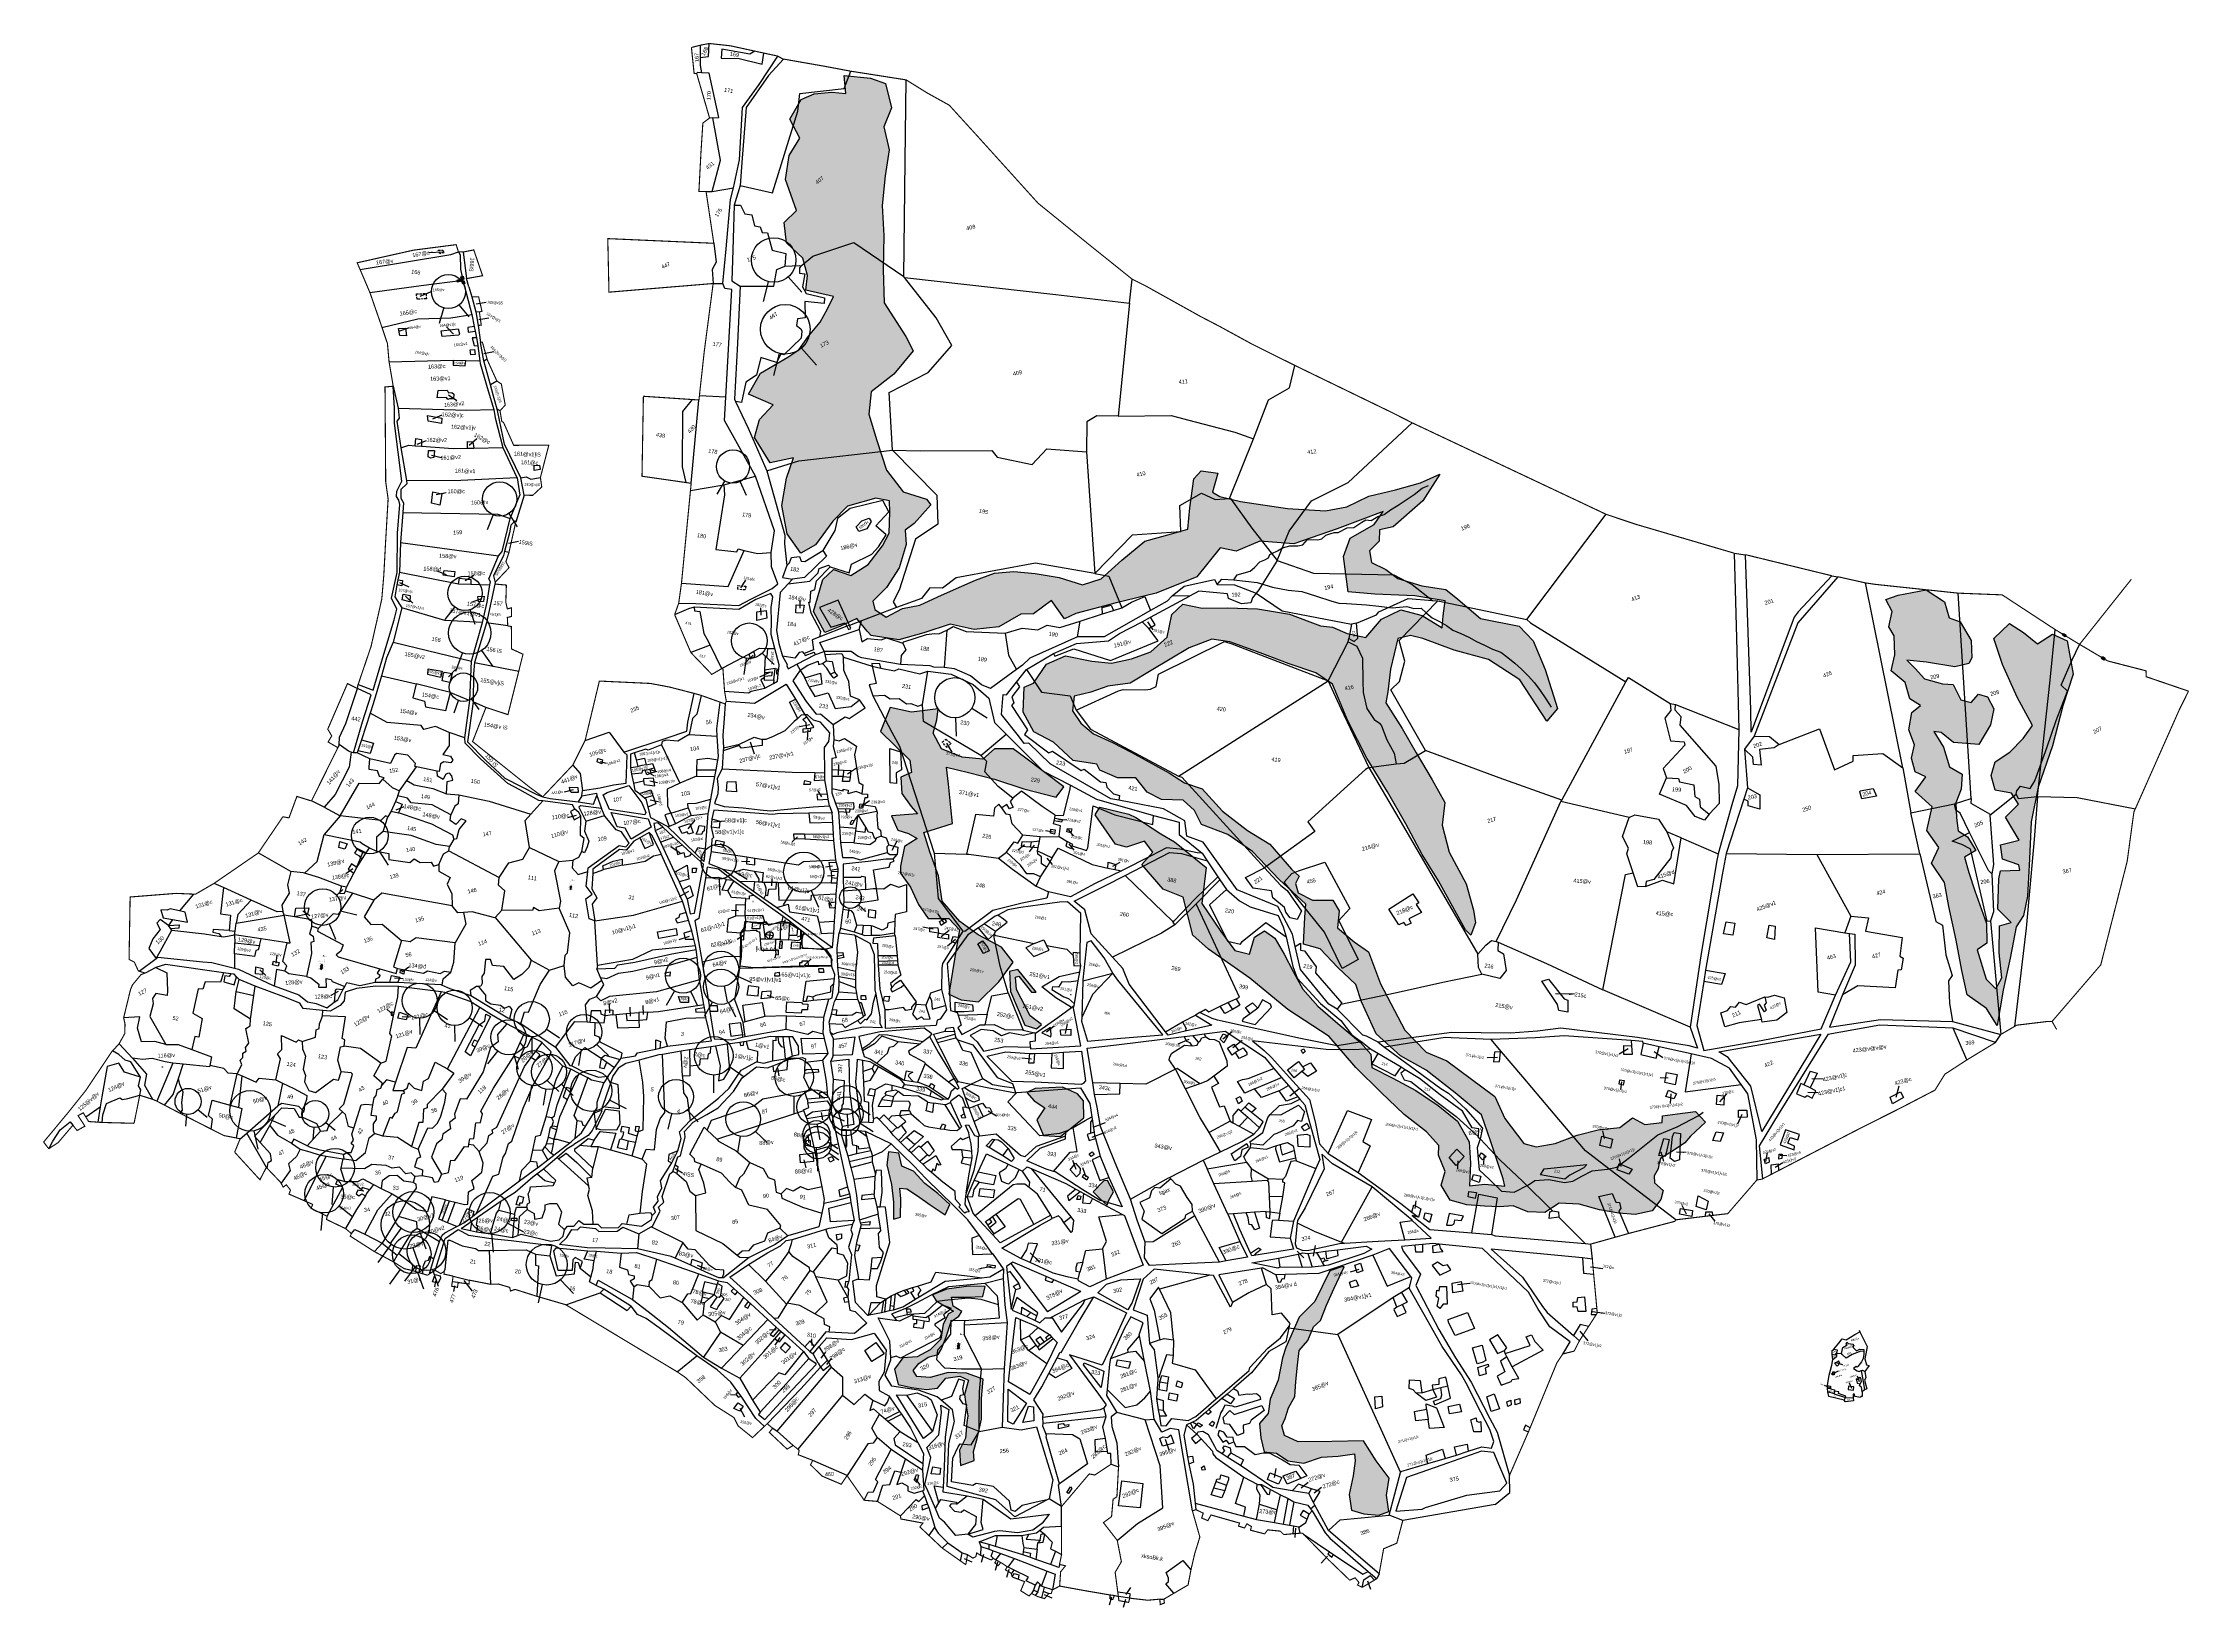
# Model space of a CAD drawing. Header units: metres. Extents: x 29 to 321478, y 17 to 1882049.
# Drawn here: x 316567 to 321478, y 1878471 to 1882049 of the extents above.
import ezdxf

# ---------------------------------------------------------------- set-up
doc = ezdxf.new("R2010")
doc.units = ezdxf.units.M
doc.header["$MEASUREMENT"] = 0
doc.linetypes.add('DASHED', pattern=[0.75, 0.5, -0.25])
doc.linetypes.add('DIVIDE', pattern=[1.25, 0.5, -0.25, 0, -0.25, 0, -0.25])
for name, color, linetype in [('LINE_WATER', 4, 'Continuous'), ('OFF', 1, 'Continuous'), ('OTHERS', 1, 'Continuous'), ('POLY_HATCH', 12, 'Continuous'), ('POLY_PARCEL', 6, 'Continuous'), ('POLY_ROAD', 30, 'Continuous'), ('POLY_SUBPARCEL', 6, 'DASHED'), ('POLY_WATER', 4, 'Continuous'), ('SYM_ARROW', 1, 'Continuous'), ('SYM_STONE', 1, 'Continuous'), ('SYM_WELL', 1, 'Continuous'), ('SYM_WORSHIP', 1, 'Continuous'), ('TEXT_MAPIN', 7, 'Continuous'), ('TEXT_PARCEL', 7, 'Continuous'), ('V_BOUND_LINE', 7, 'Continuous'), ('V_DIVIDE_LINE', 7, 'DIVIDE')]:
    doc.layers.add(name, color=color, linetype=linetype)
doc.styles.get("Standard").update_dxf_attribs({"font": 'arial.ttf'})
doc.styles.add('TEXT_MAP', font='KRDEV050.TTF')
doc.dimstyles.get("Standard").update_dxf_attribs({"dimtxt": 0.18, "dimasz": 0.18, "dimexe": 0.18, "dimexo": 0.0625, "dimgap": 0.09, "dimtad": 0, "dimtih": 1, "dimtoh": 1, "dimdec": 4, "dimzin": 0, "dimdsep": 46, "dimtxsty": 'Standard', "dimcen": 0.09, "dimadec": 0, "dimazin": 0, "dimtfac": 1, "dimtdec": 4, "dimtofl": 0, "dimtmove": 0, "dimatfit": 3, "dimfxl": 0, "dimtolj": 1, "dimtzin": 0, "dimarcsym": 0})

# ---------------------------------------------------------------- blocks, each defined once
blk = doc.blocks.new('MOTWELL')
for points in [[(-1.54, 2.96), (-0.8, 1.55)], [(1.54, 2.96), (0.8, 1.55)]]:
    blk.add_lwpolyline(points)
blk.add_circle((0, 0), 1.74)
blk = doc.blocks.new('PAKKAWELL')
blk.add_circle((0, 0), 0.181)
blk = doc.blocks.new('TEMPLE')
at = {"linetype": 'Continuous'}
h = blk.add_hatch(dxfattribs=at)
h.set_pattern_fill('ANSI31', color=256, scale=3.6, style=0)
h.set_pattern_definition([(45, (-94.63405, -100.65248), (-0.318198, 0.318198), [])])
h.paths.add_polyline_path([(-0.51, 2.32), (-0.51, 0), (0.49, 0), (0.49, 2.32)])
blk.add_hatch(color=256, dxfattribs=at).paths.add_polyline_path([(0.28, 5.69), (0.6, 5.75), (0.95, 5.71), (1.39, 5.73), (0.49, 5.85), (0.21, 6.01), (-0.14, 6.06), (-0.15, 5.55), (-0.09, 5.55)])
at = {"linetype": 'Continuous', "const_width": 0.018}
for points in [[(-1.78, 3.28), (1.75, 3.28)], [(-1.78, 0), (1.78, 0)], [(-1.16, 3.28), (-1.16, 3.69), (-0.97, 4.22), (-0.63, 4.55), (-0.33, 4.73), (-0.16, 4.99), (0.05, 4.8), (0.46, 4.5), (0.69, 4.36), (0.88, 4.09), (1.02, 3.76), (1.06, 3.28)], [(-1.16, 0), (-1.16, 3.28)], [(-0.51, 0), (-0.51, 2.32), (0.49, 2.32), (0.49, 0)], [(-0.16, 4.99), (-0.14, 6.06), (0.21, 6.01), (0.49, 5.85), (1.39, 5.73), (0.95, 5.71), (0.6, 5.75), (0.28, 5.69), (-0.09, 5.55), (-0.15, 5.55)], [(1.06, 0), (1.06, 3.28)]]:
    blk.add_lwpolyline(points, dxfattribs=at)
blk = doc.blocks.new('STONESQUAREFILLED')
blk.add_hatch(color=256).paths.add_polyline_path([(0.7, -0.48), (0.7, 0.48), (-0.7, 0.48), (-0.7, -0.48)])
blk.add_lwpolyline([(-0.7, 0.48), (0.7, 0.48), (0.7, -0.48), (-0.7, -0.48)], close=True)
blk = doc.blocks.new('DETAIL')
for points in [[(-0.14, 0), (0.14, 0)], [(0, 0.14), (0, -0.14)]]:
    blk.add_lwpolyline(points)
blk.add_circle((0, 0), 0.14)
blk = doc.blocks.new('TEXTARROW')
blk.add_leader([(0.04, -0.01), (8.68, -0.01)], dimstyle='Standard', override={"dimtxt": 2.5, "dimasz": 2.5, "dimexe": 1.25, "dimexo": 0.625, "dimgap": 0.625, "dimtad": 1, "dimtih": 0, "dimtoh": 0, "dimzin": 8, "dimcen": 2.5, "dimtofl": 1})
blk = doc.blocks.new('2')
at = {"layer": 'POLY_PARCEL'}
for points in [[(320944.7, 1881290.8), (320966.1, 1881316.9), (320981, 1881337.2), (320999.6, 1881332.4), (321038.4, 1881356.1), (321061, 1881368)], [(321057.5, 1881375.8), (321061, 1881368)], [(321061, 1881368), (321093.8, 1881302.1), (321086.9, 1881270.3), (321083.1, 1881248.1), (321090.3, 1881220), (321102.2, 1881218.3), (321083, 1881190.2)], [(320936.1, 1881267.3), (320936.2, 1881285.3), (320940.8, 1881286.1), (320944.7, 1881290.8)], [(320958, 1881276.5), (320948.5, 1881263.8), (320936.1, 1881267.3)], [(320939.1, 1881244.9), (320936.1, 1881267.3)], [(320939.1, 1881244.9), (320957.6, 1881259.4), (320957.9, 1881272.7)], [(320944.7, 1881290.8), (320958.8, 1881287.4), (320958, 1881276.5)], [(320957.9, 1881272.7), (320958, 1881276.5)], [(320957.9, 1881272.7), (320978.7, 1881270.7)], [(320978.7, 1881270.7), (320984.4, 1881298.3), (321003.9, 1881310.2)], [(321077.5, 1881280.7), (321064.9, 1881281.8), (321045.8, 1881273.8), (321026.3, 1881266.3), (320999.6, 1881251), (320981.2, 1881266.3), (320978.7, 1881270.7)], [(321003.9, 1881310.2), (320999.3, 1881313.1), (321002.7, 1881321.5), (321008.3, 1881316.3), (321018.5, 1881313.8), (321030.7, 1881312.8), (321030.1, 1881303.9), (321030.9, 1881297.9), (321045.9, 1881282.7), (321060.7, 1881290.6), (321077.5, 1881288.7), (321077.5, 1881280.7)], [(321077.5, 1881280.7), (321078.4, 1881267.6), (321075.5, 1881249.4), (321067.6, 1881234.5), (321052, 1881213.6), (321048.5, 1881210.4), (321043.4, 1881213.3), (321032.7, 1881204.8), (321048, 1881193.9), (321058.1, 1881191), (321066.8, 1881194.7)], [(320916.2, 1881129), (320922.8, 1881174.5), (320934.8, 1881219.1), (320939.1, 1881244.9)], [(320965, 1881238.9), (320960, 1881234.6), (320947.9, 1881227.6), (320958.6, 1881215.3), (320970.5, 1881228.3), (320965, 1881238.9)], [(321066.8, 1881194.7), (321072.7, 1881197.2), (321083, 1881190.2)], [(321066.8, 1881194.7), (321074.5, 1881146.8), (321081.6, 1881109.2)], [(321083, 1881190.2), (321086.9, 1881162.2), (321081.7, 1881152.6), (321091.8, 1881112.9), (321081.6, 1881109.2)], [(320915.5, 1881115.6), (320915.4, 1881117), (320916.2, 1881129)], [(320930, 1881112.9), (320915.5, 1881115.6)], [(320917.6, 1881100.3), (320915.5, 1881115.6)], [(320916.2, 1881129), (320928.7, 1881125.8), (320930, 1881112.9)], [(320946.1, 1881091.2), (320917.6, 1881100.3)], [(320990.7, 1881062.8), (320922, 1881078.6), (320917.6, 1881100.3)], [(320930, 1881112.9), (320947.6, 1881108.4), (320947.2, 1881103.4)], [(320947.2, 1881103.4), (320946.1, 1881091.2)], [(320946.1, 1881091.2), (320997, 1881074.2)], [(320997, 1881074.2), (320998.4, 1881080.3), (320964.5, 1881092.1), (320966.7, 1881100.2), (320947.2, 1881103.4)], [(320990.7, 1881062.8), (320997, 1881074.2)], [(321029.9, 1881072.9), (321031.9, 1881059.6), (320995.7, 1881055.4), (320990.7, 1881062.8)], [(320997, 1881074.2), (321029.9, 1881072.9)], [(321009.3, 1881124.9), (321008.3, 1881110.6), (321031.6, 1881107.3), (321033.6, 1881122.3), (321009.3, 1881124.9)], [(321070.1, 1881099.8), (321070.9, 1881079.1), (321065.2, 1881079.4), (321063, 1881074.8), (321038.1, 1881079.9), (321036.5, 1881090.1), (321030.6, 1881089.1), (321029.9, 1881072.9)], [(321070.1, 1881099.8), (321068, 1881121.5), (321059.5, 1881127.1), (321061.2, 1881135.4)], [(321081.6, 1881109.2), (321070.1, 1881099.8)]]:
    blk.add_lwpolyline(points, dxfattribs=at)
for points in [[(320946.9, 1881188.8), (320945.4, 1881175.7), (320936.5, 1881175.5), (320935.3, 1881182.3), (320939.1, 1881181.7), (320940.4, 1881189.8)], [(321061.2, 1881135.4), (321067.2, 1881146.3), (321064.4, 1881163.3), (321057.3, 1881164), (321054.3, 1881153.4), (321044.4, 1881158), (321048.1, 1881138.3)]]:
    blk.add_lwpolyline(points, close=True, dxfattribs=at)
at = {"layer": 'SYM_ARROW'}
for p, xscale, yscale, zscale, rotation in [((320963.9, 1881192.7), 3.036895349402299, 3.036895349402299, 3.036895349402299, 208.6079681529112), ((320983.9, 1881219.9), 3.470753194670041, 3.470753194670041, 3.470753194670041, 161.5005658343805), ((321048.2, 1881171.5), 3.036895349402299, 3.036895349402299, 3.036895349402299, 291.2780862503981), ((320900.8, 1881129.8), 3.036895349402299, 3.036895349402299, 3.036895349402299, 336.2643728789075), ((321013.2, 1881140.4), 3.036895349402299, 3.036895349402299, 3.036895349402299, 291.2780862503981)]:
    blk.add_blockref('TEXTARROW', p, dxfattribs=dict(at, xscale=xscale, yscale=yscale, zscale=zscale, rotation=rotation))
at = {"layer": 'TEXT_MAPIN', "style": 'TEXT_MAP'}
blk.add_text('xkaoBk.k', height=9.1, rotation=16.20044, dxfattribs=at).set_placement((320992.2, 1881289.2))
at = {"layer": 'TEXT_PARCEL', "style": 'TEXT_MAP'}
for s, height, rotation, p in [('491', 6.07, 16.20044, (320941.2, 1881274.6)), ('493', 9.1, 16.20044, (321003.9, 1881264.6)), ('490@v', 9.1, 16.20044, (321020.6, 1881324.1)), ('492', 6.07, 16.20044, (320941, 1881252.9)), ('486@M', 6.07, 16.20044, (320951.8, 1881163.5)), ('486@v1]v', 6.07, 16.20044, (320965.4, 1881189.6)), ('486@v2', 6.07, 16.20044, (320983.2, 1881210.7)), ('486@v]c', 6.07, 16.20044, (321015.7, 1881163.3)), ('488', 6.07, 345.95598, (320883.9, 1881132.5)), ('486@b', 6.07, 345.95598, (320920.8, 1881102.2)), ('487', 6.07, 345.95598, (320940.6, 1881080.2)), ('486@bZ', 6.07, 16.20044, (320997.8, 1881137.8)), ('494', 6.07, 16.20044, (321003.2, 1881060.3))]:
    blk.add_text(s, height=height, rotation=rotation, dxfattribs=at).set_placement(p)
blk = doc.blocks.new('1')
at = {"layer": 'POLY_PARCEL'}
for points in [[(317127, 1878868), (317132, 1878898), (317153, 1878918), (317163, 1878950)], [(317163, 1878950), (317168, 1878949), (317197, 1878938)], [(317197, 1878938), (317189, 1878910), (317228, 1878903), (317233, 1878926)], [(317197, 1878938), (317206, 1878935), (317233, 1878926)], [(317233, 1878926), (317245, 1878923), (317258, 1878931), (317267, 1878916)], [(317380, 1878693), (317162, 1878725), (317101, 1878745), (317127, 1878868)], [(317127, 1878868), (317142, 1878864), (317151, 1878905), (317208, 1878899), (317209, 1878894), (317222, 1878887), (317219, 1878853)], [(317151, 1878905), (317141, 1878907)], [(317219, 1878853), (317215, 1878826), (317215, 1878801), (317281, 1878789)], [(317241, 1878849), (317219, 1878853)], [(317267, 1878916), (317245, 1878917), (317241, 1878849)], [(317291, 1878838), (317241, 1878849)], [(317267, 1878916), (317327, 1878911)], [(317281, 1878789), (317291, 1878838)], [(317312, 1878834), (317291, 1878838)], [(317327, 1878911), (317312, 1878834)], [(317312, 1878834), (317351, 1878825)], [(317327, 1878911), (317366, 1878905), (317370, 1878901)], [(317414, 1878861), (317407, 1878817), (317401, 1878815), (317390, 1878813), (317351, 1878825)], [(317351, 1878825), (317357, 1878847)], [(317357, 1878847), (317370, 1878901)], [(317357, 1878847), (317394, 1878839), (317404, 1878870)], [(317370, 1878901), (317404, 1878870)], [(317404, 1878870), (317414, 1878861)], [(317414, 1878861), (317418, 1878858), (317406, 1878775), (317515, 1878751), (317534, 1878712), (317528, 1878666), (317419, 1878688)], [(317380, 1878693), (317383, 1878710), (317394, 1878708), (317395, 1878716), (317422, 1878710), (317419, 1878688)], [(317419, 1878688), (317380, 1878693)]]:
    blk.add_lwpolyline(points, dxfattribs=at)
for points in [[(317308, 1878827), (317299, 1878795), (317314, 1878792), (317321, 1878823)], [(317281, 1878789), (317278, 1878768), (317291, 1878764), (317295, 1878786)], [(317362, 1878812), (317354, 1878783), (317398, 1878773), (317404, 1878801)]]:
    blk.add_lwpolyline(points, close=True, dxfattribs=at)
at = {"layer": 'SYM_ARROW'}
for p, xscale, yscale, zscale, rotation in [((317111, 1878873), 4.021503687953895, 4.021503687953895, 4.021503687953895, 22.8348337193894), ((317435, 1878839), 4.951499928093841, 4.951499928093841, 4.951499928093841, 191.7653261062008), ((317272, 1878752), 2.750783085748307, 2.750783085748307, 2.750783085748307, 68.06261654338783), ((317439, 1878717), 4.951499928093841, 4.951499928093841, 4.951499928093841, 213.8236763331368)]:
    blk.add_blockref('TEXTARROW', p, dxfattribs=dict(at, xscale=xscale, yscale=yscale, zscale=zscale, rotation=rotation))
at = {"layer": 'TEXT_PARCEL', "style": 'TEXT_MAP'}
for s, height, rotation, p in [('63@v1@1]v2', 9.1, 9.0604, (317028, 1878853)), ('63@v1]1v1]v2', 9.1, 23.954, (317131, 1878824)), ('63@v2', 6.07, 9.0604, (317197, 1878914)), ('63@v1]a1', 9.1, 9.0604, (317231, 1878818)), ('63@v1@1]v2', 9.1, 23.954, (317250, 1878868)), ('63@d', 6.07, 75.3564, (317311, 1878801)), ('63v1@1', 6.07, 91.8491, (317382, 1878851)), ('63v1]v1]v1]c', 9.1, 350.9585, (317437, 1878832)), ('63@v1]v2]d', 9.1, 9.0604, (317233, 1878739)), ('63@v1@1]v1]v1]v1]v', 9.1, 9.0604, (317304, 1878719)), ('63@c', 9.1, 350.9585, (317366, 1878790)), ('63@v1@1]v1]v1]c', 9.1, 350.9585, (317416, 1878723))]:
    blk.add_text(s, height=height, rotation=rotation, dxfattribs=at).set_placement(p)
blk = doc.blocks.new('3')
at = {"layer": 'POLY_HATCH'}
h = blk.add_hatch(dxfattribs=at)
h.set_pattern_fill('ZIGZAG', color=256, scale=5.056649, angle=-9.0415, style=0)
h.set_pattern_definition([(350.95845, (316222.703, 1878654.452), (18.378403, 13.33234), [16.05486, -16.05486]), (80.95845, (316238.558, 1878651.929), (-13.33234, 18.378403), [16.05486, -16.05486])])
h.paths.add_polyline_path([(319511, 1879238), (319478, 1879169.6), (319441.6, 1879133.7), (319411.5, 1879064.2), (319403.6, 1879040.6), (319393.8, 1878989.6), (319375.5, 1878946.6), (319371, 1878913.6), (319351.1, 1878890.9), (319353.9, 1878857.7), (319361.7, 1878826.1), (319390.1, 1878822.8), (319415.7, 1878805.4), (319452.4, 1878799.8), (319492.7, 1878813.5), (319530.7, 1878816), (319568.7, 1878821.3), (319569.7, 1878804.9), (319565, 1878771), (319556.1, 1878728.5), (319561.7, 1878692), (319589.8, 1878684.3), (319623.9, 1878680.6), (319646.9, 1878689.3), (319641.9, 1878726.7), (319647.4, 1878765.9), (319618, 1878805.2), (319588.7, 1878850.9), (319516.4, 1878849.5), (319439.8, 1878848.9), (319408.3, 1878862.9), (319402, 1878885.4), (319409.7, 1878901.9), (319417.7, 1878926.1), (319431.8, 1878952.7), (319434.5, 1878986.5), (319437.8, 1879024), (319442, 1879057.6), (319461.9, 1879080.3), (319474.4, 1879112), (319490.5, 1879126.2), (319504.2, 1879161.6), (319522.2, 1879200.2), (319544.7, 1879248.8), (319538.6, 1879249.4), (319514, 1879241)])
h.paths.add_polyline_path([(318723.5, 1879204.3), (318686.2, 1879204.8), (318635.7, 1879197.7), (318603, 1879184.7), (318610.9, 1879171.3), (318650.7, 1879147.4), (318639.8, 1879141.8), (318627.6, 1879118), (318621.9, 1879083.5), (318597.6, 1879058.9), (318567.7, 1879042.8), (318535.2, 1879041.2), (318516.2, 1879015.3), (318524.3, 1878979.6), (318555, 1878973.3), (318589.3, 1878968.7), (318614.4, 1878971.5), (318633.4, 1878994.2), (318665.3, 1878998.6), (318685.3, 1878989.7), (318676, 1878957.3), (318678, 1878940.5), (318683.4, 1878908), (318681.8, 1878892.8), (318678.5, 1878856.7), (318664.6, 1878829.4), (318667, 1878794.7), (318698.3, 1878806.2), (318696.5, 1878826.8), (318704.7, 1878856.1), (318715.2, 1878900.2), (318715, 1878948.2), (318718.9, 1878991.7), (318680.8, 1879006.1), (318638.5, 1879007.2), (318597.9, 1878996), (318567.1, 1878997.9), (318558.7, 1879011.5), (318571.3, 1879028.1), (318592.8, 1879042.3), (318615.7, 1879048.2), (318623.6, 1879061.8), (318634.1, 1879088.6), (318645.9, 1879123.8), (318663.3, 1879135.9), (318670.1, 1879146.5), (318650.2, 1879159.1), (318646.6, 1879179.4), (318682.7, 1879179.4), (318718.4, 1879181)])
h.paths.add_polyline_path([(318631.6, 1879367.7), (318642.7, 1879391.4), (318615, 1879416.7), (318585.5, 1879439.8), (318559.2, 1879468.1), (318532.4, 1879479.4), (318526, 1879509.1), (318502.5, 1879512.5), (318498.5, 1879482.3), (318508.7, 1879437.4), (318513.9, 1879397.2), (318513.7, 1879358.4), (318530, 1879362.9), (318530.1, 1879404.5), (318528, 1879428.9), (318544, 1879427.8), (318568.2, 1879411.2), (318597.6, 1879390.9)])
h.paths.add_polyline_path([(319017.3, 1879420.5), (319003.3, 1879446.4), (318994.9, 1879445.7), (318970.4, 1879420.9), (318987.3, 1879404.2), (319002.4, 1879390.4), (319006.4, 1879401.8)], flags=17)
h.paths.add_polyline_path([(318948.4, 1879629.1), (318935, 1879644.7), (318900.5, 1879660.2), (318837.4, 1879657.3), (318818.8, 1879648.1), (318835.5, 1879629), (318860.2, 1879612.9), (318841.9, 1879585.2), (318856.9, 1879549.7), (318895.5, 1879547.3), (318948.9, 1879589.6)], flags=17)
h.paths.add_polyline_path([(318840.1, 1879877.4), (318798, 1879929.2), (318778.8, 1879924.8), (318781.5, 1879878.9), (318814, 1879801.6), (318841.2, 1879793.2), (318852.1, 1879803.7), (318826.7, 1879822.9), (318795.2, 1879883.8), (318792.7, 1879911.9), (318800.1, 1879914.1), (318829.4, 1879877.2)], flags=17)
h.paths.add_polyline_path([(318615.7, 1880525.8), (318555.1, 1880517.8), (318505.9, 1880528.4), (318483.8, 1880474.1), (318550.7, 1880408.3), (318555, 1880380.3), (318530.5, 1880369), (318532.5, 1880332.1), (318554.2, 1880302.2), (318568.7, 1880285.6), (318509.1, 1880280.7), (318523.8, 1880248.3), (318548, 1880240.2), (318568.1, 1880229.2), (318538.6, 1880210.3), (318529.3, 1880165.9), (318529.9, 1880149.6), (318552.2, 1880117.8), (318570.5, 1880078.3), (318592.6, 1880045.6), (318640.4, 1880045.9), (318664.5, 1880020.3), (318653.4, 1879953.1), (318640.2, 1879873.2), (318668.2, 1879860), (318707.8, 1879855.1), (318754.4, 1879900.9), (318787.1, 1879946.2), (318760.6, 1879980.5), (318707.2, 1880008.9), (318665.2, 1880039.2), (318624.9, 1880085.9), (318616.9, 1880143.2), (318596.6, 1880198.7), (318582.8, 1880243), (318648.6, 1880263.6), (318644.6, 1880299.9), (318639.6, 1880353), (318635.2, 1880392.1), (318685.6, 1880379.9), (318744.8, 1880364.5), (318812.1, 1880342.2), (318885.6, 1880323.6), (318903.7, 1880347.1), (318813, 1880414.7), (318787.8, 1880434), (318744.7, 1880433.9), (318718.4, 1880410.8), (318670.4, 1880415.2), (318623.8, 1880434.2), (318604.1, 1880470.2), (318613.1, 1880500.7)], flags=17)
h.paths.add_polyline_path([(320784.3, 1880775.4), (320812.7, 1880785.6), (320876.5, 1880798), (320918, 1880770.2), (320929, 1880733.4), (320954, 1880724.7), (320979.6, 1880682.1), (320980.7, 1880642.6), (320973.9, 1880629.5), (320942, 1880622), (320877.5, 1880632.7), (320831.9, 1880636.9), (320850.9, 1880617.9), (320872.7, 1880594.1), (320913.7, 1880582.9), (320938.1, 1880581.1), (320955.4, 1880546), (320979.1, 1880540), (320996.4, 1880559.3), (321016.6, 1880553.1), (321031.6, 1880525.2), (321023.7, 1880488.9), (320997.1, 1880444.3), (320968.6, 1880446.6), (320939, 1880448.3), (320911.1, 1880471.3), (320893.7, 1880473.7), (320916.1, 1880437.7), (320930.1, 1880392.7), (320959.1, 1880376.4), (320956.6, 1880341.8), (320944.3, 1880310.5), (320946.2, 1880276), (320949.7, 1880246.5), (320971.3, 1880233.1), (320990, 1880201.2), (320963.8, 1880185.9), (320974.3, 1880151), (320988, 1880109.5), (321014.6, 1880034.8), (321015.6, 1879989.3), (320992.9, 1879974.3), (321013.8, 1879907.5), (321035.8, 1879885.4), (321049.7, 1879910.4), (321043.6, 1879967.1), (321044.3, 1880028.8), (321071.2, 1880037.1), (321040.1, 1880067.5), (321042.9, 1880136.6), (321046.2, 1880154.7), (321091.1, 1880156.6), (321088.2, 1880168.7), (321051, 1880182), (321046.2, 1880214.3), (321089, 1880225.2), (321058.1, 1880278.1), (321087.4, 1880307.6), (321072, 1880333), (321034.5, 1880339.3), (321024.8, 1880373.3), (321034.4, 1880404.2), (321067.8, 1880426.1), (321098.4, 1880458), (321120, 1880487.8), (321084.9, 1880552.6), (321051.3, 1880626.7), (321030.9, 1880686.5), (321067.1, 1880720.9), (321098.8, 1880699.9), (321131.5, 1880674.4), (321165.7, 1880696.2), (321199.1, 1880680.9), (321212.6, 1880604.9), (321189.3, 1880532.1), (321165.8, 1880441.2), (321133, 1880346.6), (321116.4, 1880266.7), (321112.8, 1880182.1), (321108.4, 1880096.8), (321099.2, 1880052.9), (321082.5, 1880026.6), (321068.9, 1879954.9), (321052.5, 1879881.9), (321038.5, 1879801.5), (321014.8, 1879840.3), (320970, 1879871.2), (320957.7, 1879927.2), (320944.9, 1879996.2), (320928.2, 1880073.6), (320918.3, 1880128.4), (320888.6, 1880172.4), (320905.1, 1880208.3), (320878.1, 1880247.6), (320890.5, 1880301.3), (320851.6, 1880336.5), (320875.5, 1880370.3), (320850.9, 1880381.5), (320842.5, 1880412.7), (320849.5, 1880443.1), (320836.4, 1880477.6), (320844, 1880517.5), (320863.4, 1880533), (320839.4, 1880548.4), (320828.6, 1880586), (320796, 1880612.4), (320804.9, 1880649.4), (320803.5, 1880692.4), (320790.8, 1880713), (320798.6, 1880748.5)])
h.paths.add_polyline_path([(319667.8, 1880823.7), (319722.5, 1880807.1), (319777.1, 1880798.4), (319804.9, 1880776.8), (319856.5, 1880732.2), (319945, 1880714.4), (319977.1, 1880681.4), (320004.8, 1880615.5), (320032.6, 1880526.3), (320008.8, 1880497), (319947, 1880592), (319874.7, 1880638.5), (319796.5, 1880659.8), (319724.8, 1880686.6), (319696.5, 1880693.4), (319667.2, 1880686.6), (319651, 1880616.5), (319644.9, 1880564.4), (319640.1, 1880539.2), (319677.7, 1880480.6), (319709.7, 1880424.7), (319746.5, 1880363.2), (319775, 1880311.4), (319769, 1880259.8), (319784.8, 1880197.5), (319824.2, 1880125.3), (319840.9, 1880065), (319845, 1880036.1), (319834.7, 1880007.9), (319822.3, 1880020.2), (319760.8, 1880132.3), (319723, 1880192.2), (319685.8, 1880262.7), (319644, 1880335.6), (319596.7, 1880412.7), (319553, 1880498.2), (319518, 1880582.3), (319480.3, 1880607.6), (319418.6, 1880628.9), (319352.3, 1880653.7), (319283.3, 1880678.9), (319242, 1880684.7), (319190, 1880665.3), (319103.4, 1880613.6), (319055.4, 1880584.1), (319003.7, 1880577.5), (318964.9, 1880563.9), (318927.3, 1880554.5), (318923.4, 1880521.3), (318942.1, 1880492.9), (318971.5, 1880468.3), (319015, 1880448.3), (319057.6, 1880426.1), (319145.2, 1880378.7), (319179.4, 1880356.2), (319219.5, 1880342.8), (319266.1, 1880291.2), (319323.4, 1880246.9), (319374.9, 1880215.8), (319424.3, 1880159), (319442.2, 1880143), (319433.1, 1880126.3), (319439.5, 1880104.9), (319472, 1880087.9), (319518.5, 1880087.8), (319533.1, 1880063.7), (319529.6, 1880024.6), (319567.7, 1879992.8), (319600.1, 1879970), (319627.9, 1879896.6), (319683.4, 1879790.2), (319732.4, 1879739.9), (319779.7, 1879720.6), (319889.5, 1879638.6), (319912.5, 1879588.3), (319956, 1879531), (319984.1, 1879523.5), (320027.6, 1879531.4), (320077.8, 1879549.9), (320125.9, 1879562.1), (320175.2, 1879568), (320204.7, 1879589.8), (320232.9, 1879575), (320272.5, 1879579.6), (320273.5, 1879594.8), (320307.5, 1879599.2), (320348.4, 1879604.7), (320371.6, 1879580.1), (320337.4, 1879548.1), (320324, 1879532.6), (320298, 1879515.2), (320268.5, 1879496.7), (320265, 1879483.5), (320263.1, 1879473), (320254.1, 1879457.3), (320254.7, 1879441.3), (320274.5, 1879423.3), (320269.3, 1879403.2), (320249.7, 1879377), (320210.6, 1879368.4), (320173.4, 1879371.8), (320129.1, 1879379.7), (320082.1, 1879392.5), (320036.4, 1879395), (320003.6, 1879373.1), (319965, 1879375), (319931.1, 1879388.6), (319899.6, 1879386), (319866, 1879387.7), (319825.5, 1879391.1), (319787.6, 1879401.3), (319766.5, 1879435.7), (319775.8, 1879467.5), (319760.8, 1879504.8), (319761.2, 1879526.8), (319732.8, 1879557.9), (319682.4, 1879597.5), (319628.6, 1879648.3), (319571.4, 1879705.2), (319510.2, 1879776.1), (319415.7, 1879837.8), (319329, 1879909.5), (319234.6, 1879975.6), (319198.6, 1880007.9), (319176.4, 1880095), (319130.3, 1880112.7), (319081.9, 1880169.3), (319106.8, 1880197.5), (319088.3, 1880223.1), (319046.6, 1880209.3), (319021.7, 1880215.8), (318975.1, 1880283.3), (318985.4, 1880300.9), (319052.4, 1880284.4), (319067.8, 1880277.2), (319125.2, 1880239.3), (319156.2, 1880221.2), (319228.8, 1880162.4), (319219.1, 1880080.1), (319262.3, 1880016), (319294.3, 1879972.6), (319328, 1879964.7), (319339.4, 1880003.4), (319362.2, 1880018), (319386, 1880001), (319407.3, 1879964.4), (319428.2, 1879925), (319450.5, 1879884.3), (319484.9, 1879845.5), (319530.3, 1879805.6), (319582.5, 1879762.4), (319605.9, 1879735.4), (319608, 1879704.7), (319656.5, 1879681), (319708.7, 1879652.3), (319760, 1879618.1), (319803.9, 1879582.4), (319830.8, 1879535.3), (319833.9, 1879486.5), (319831.5, 1879434.6), (319866.5, 1879438.2), (319912.5, 1879433.4), (319908.7, 1879450.5), (319879.8, 1879537.6), (319858.7, 1879596.6), (319798.8, 1879647.2), (319732.3, 1879698.8), (319673.6, 1879731.9), (319618.1, 1879782.4), (319584.1, 1879855.2), (319571.7, 1879894.9), (319530.6, 1879934.1), (319489.5, 1879976.2), (319451.9, 1879987.5), (319454.7, 1880049.3), (319457.4, 1880078.8), (319396.2, 1880135.2), (319335, 1880198.9), (319278.4, 1880238.4), (319218.5, 1880261.1), (319202.6, 1880292.9), (319176.4, 1880316.4), (319126.6, 1880317.9), (319094.3, 1880335), (319068, 1880368), (319026.2, 1880367.7), (318985.7, 1880385), (318978.6, 1880398.7), (318924.9, 1880407.6), (318879.8, 1880449.1), (318834.7, 1880473.3), (318810.2, 1880517.8), (318812.3, 1880575.3), (318833.6, 1880584.5), (318863.8, 1880628), (318907.3, 1880646.5), (318967.2, 1880634.5), (319012.6, 1880629.8), (319058.1, 1880640.1), (319102.3, 1880655.8), (319139.9, 1880689.7), (319150.1, 1880741.5), (319175.9, 1880765.1), (319219.5, 1880756.2), (319278.1, 1880756.6), (319346.2, 1880754.4), (319419.5, 1880742), (319490.5, 1880715.3), (319518.2, 1880712.3), (319551.5, 1880698.3), (319594.4, 1880688.4), (319630.5, 1880730.5), (319674.4, 1880751.7), (319723.6, 1880739.1), (319769.2, 1880710.9), (319771.6, 1880738.2), (319775.6, 1880772.5), (319706.1, 1880783.8), (319615.3, 1880787.9), (319553.7, 1880793), (319543.5, 1880874.3), (319558.2, 1880915.8), (319613.2, 1880947), (319633.9, 1880977), (319528.8, 1880937), (319429.7, 1880902.7), (319352.1, 1880909.2), (319297.3, 1880886.3), (319261.3, 1880894), (319207.4, 1880827.4), (319114.5, 1880790.5), (319023.4, 1880767.8), (318930.9, 1880743.7), (318905.1, 1880731.3), (318875.1, 1880773.2), (318834.2, 1880742.6), (318805.3, 1880742.4), (318754.5, 1880712.8), (318697.9, 1880707), (318643.6, 1880719.2), (318583.2, 1880699.5), (318525.5, 1880683.3), (318462.5, 1880693.6), (318453.1, 1880703.2), (318430.1, 1880732.3), (318391.1, 1880714.1), (318356.7, 1880700.3), (318330.5, 1880748.4), (318344.8, 1880797.8), (318352.2, 1880821.5), (318376.3, 1880844.2), (318416.3, 1880830.3), (318455.3, 1880855.7), (318488.7, 1880898.7), (318503.6, 1880927.4), (318505.4, 1880975.5), (318504.2, 1881001.1), (318473, 1881007.4), (318408.3, 1880989.5), (318374.6, 1880954.9), (318335.5, 1880901), (318301.9, 1880881.5), (318270.7, 1880925.9), (318257.8, 1880990.8), (318269.1, 1881053), (318284.7, 1881100), (318231.1, 1881088.7), (318195.9, 1881146.6), (318207.1, 1881187.5), (318238.5, 1881221.4), (318182.2, 1881245.2), (318209.1, 1881293.2), (318240.4, 1881311.9), (318272.1, 1881330.1), (318297.3, 1881346.5), (318319.4, 1881377.9), (318345.5, 1881410.4), (318362.3, 1881440.4), (318376.1, 1881469.2), (318313.2, 1881483.4), (318317.2, 1881517.2), (318305.9, 1881556.7), (318269.2, 1881591.3), (318263.4, 1881637.8), (318291.6, 1881665.5), (318266.2, 1881736.3), (318274.7, 1881791.7), (318299.2, 1881831.1), (318276.2, 1881874.7), (318302.6, 1881919.4), (318331.9, 1881932.9), (318372.4, 1881936.3), (318404.7, 1881933.1), (318400.7, 1881974.3), (318461.3, 1881968.4), (318495.7, 1881956.4), (318508.8, 1881900.7), (318491.2, 1881857.4), (318503.7, 1881804.6), (318494.7, 1881745), (318488, 1881676.7), (318491.6, 1881608.6), (318490, 1881531), (318492.3, 1881454.7), (318541.7, 1881377.3), (318559, 1881344.6), (318514.4, 1881291.4), (318462.7, 1881250.8), (318456.9, 1881200), (318475.8, 1881139.7), (318498, 1881071.4), (318535.4, 1881022.1), (318589.2, 1881005.6), (318598.7, 1880992.5), (318560.7, 1880949.6), (318540.1, 1880934.7), (318542.7, 1880901.2), (318526.4, 1880848.4), (318497.3, 1880803.2), (318466.7, 1880772.2), (318470.6, 1880752.5), (318497.2, 1880735.6), (318534.4, 1880755.3), (318574.2, 1880762.5), (318615, 1880781.6), (318657.7, 1880800.5), (318701.3, 1880820.1), (318744.4, 1880836), (318789.3, 1880839.6), (318837.5, 1880835.2), (318892.5, 1880826), (318946.3, 1880809.5), (318988.9, 1880822.8), (319036.4, 1880866), (319088.5, 1880909.4), (319149.4, 1880926.3), (319187, 1880936.6), (319191.5, 1880985.7), (319200.7, 1881051.8), (319217.6, 1881069.7), (319255.5, 1881064.8), (319243.8, 1881021.2), (319260.4, 1881011.5), (319307.5, 1880999.9), (319415.5, 1880984.1), (319501.7, 1880978.3), (319551.2, 1880987.6), (319601.2, 1881011.8), (319661.9, 1881026.8), (319719.8, 1881042.3), (319763.7, 1881062.8), (319724.5, 1881001.5), (319656.8, 1880942), (319625.4, 1880935.3), (319624.5, 1880908.9), (319602.8, 1880886.7), (319607.4, 1880860.4), (319639.9, 1880844.5)])
at = {"layer": 'LINE_WATER'}
for points in [[(319292.1, 1880820.4), (319300.1, 1880832.5), (319329.6, 1880840.2), (319339.7, 1880849.2), (319351.8, 1880861.6), (319362.9, 1880866.5), (319371.6, 1880871.1), (319374.4, 1880878.8), (319379, 1880881.3), (319392.4, 1880887.4), (319403.5, 1880893.6), (319420.7, 1880898.7), (319439, 1880898.1), (319450.3, 1880900.8), (319461.2, 1880913.1), (319484.3, 1880912), (319493.6, 1880914.5), (319502.6, 1880923.2), (319512, 1880926.2), (319521.6, 1880929.2), (319531.4, 1880928.9), (319552, 1880939.4), (319566.7, 1880940.6), (319585.3, 1880952.4), (319594, 1880957.7), (319606.7, 1880956.8), (319621.6, 1880965.3), (319636.1, 1880969.9), (319651.1, 1880980.8), (319668.5, 1880991.3), (319704.9, 1881016.2), (319723.3, 1881030.4), (319737.9, 1881036.8)], [(319254.4, 1880809.8), (319265.2, 1880822.5), (319292.1, 1880820.4), (319345.5, 1880814.4), (319380.5, 1880803.7), (319416.6, 1880796.9), (319448, 1880793.9), (319481.2, 1880783.1), (319514.5, 1880772.3), (319532.3, 1880767), (319550.2, 1880766.4), (319596.1, 1880763.7), (319624.4, 1880760.3), (319654.9, 1880756.6), (319688.4, 1880759.7), (319704.5, 1880755), (319720.9, 1880756), (319732.6, 1880745.4), (319746.5, 1880733.5), (319762.6, 1880725), (319778.6, 1880716), (319793.7, 1880705.6), (319811.6, 1880697.9), (319829.8, 1880689.5), (319847.8, 1880679.9), (319865.8, 1880671.2), (319884.3, 1880662.3), (319903.6, 1880655.2), (319919.6, 1880643.3), (319935.6, 1880630.3), (319950.8, 1880616), (319966, 1880601.3), (319979.9, 1880585.3), (319993.5, 1880567.7), (320006.3, 1880548.4), (320018.6, 1880529.2)], [(319554.1, 1880678.5), (319573.8, 1880669.3), (319586.9, 1880641.3), (319587.8, 1880588.7), (319587.9, 1880562.9), (319596.7, 1880526.7), (319613.2, 1880500.9), (319625.3, 1880492.7), (319630.2, 1880486.5), (319642.1, 1880454.3), (319658.9, 1880424), (319663.8, 1880399.4)], [(321152.5, 1880436.5), (321173.9, 1880499), (321199.5, 1880566.1), (321185, 1880579.4), (321210.5, 1880637.8), (321227.4, 1880673.1)], [(321082.1, 1880330.3), (321083.9, 1880338.2), (321092.4, 1880348.5), (321114.3, 1880343.1), (321125.1, 1880361), (321152.5, 1880436.5)], [(319855.9, 1879541.8), (319848.8, 1879520.9), (319853.6, 1879471.1), (319877.3, 1879448.9), (319905, 1879422), (319933.9, 1879419.7), (319966.6, 1879437), (319981.2, 1879446.4), (320012.7, 1879448.5), (320049.1, 1879442.3), (320068, 1879445), (320088.3, 1879456.2), (320112.1, 1879468.9), (320147.3, 1879472.3), (320168.5, 1879476.7), (320197.3, 1879499.3), (320235.5, 1879529.8), (320262.6, 1879550.7), (320307, 1879569.4), (320355, 1879594.4), (320366.1, 1879603)], [(319291.8, 1878970.7), (319301, 1878965.3), (319303.9, 1878955.3), (319323.8, 1878958.8), (319327.1, 1878957.6), (319343.9, 1878959.3), (319352.2, 1878953), (319353.7, 1878945.6), (319295.6, 1878927.7), (319289.4, 1878930.5), (319272, 1878932.2), (319267.1, 1878922.3), (319262.7, 1878915.5), (319251.1, 1878879.4)], [(319292.6, 1878848.4), (319297.2, 1878837.7), (319316.8, 1878837.7), (319341.1, 1878819.7), (319359.2, 1878823.5), (319372.8, 1878823.7), (319403.9, 1878807.4), (319421.6, 1878796.6), (319440.7, 1878795.1), (319459.2, 1878770.8), (319445.5, 1878765.1)]]:
    blk.add_lwpolyline(points, dxfattribs=at)
at = {"layer": 'OFF'}
for points in [[(318249.2, 1882018.8), (318261.9, 1882012.1)], [(317528.7, 1881570.6), (317518.2, 1881571.1)], [(320437.4, 1880881.6), (320463.3, 1880878.2)], [(320660.6, 1880830), (320674.3, 1880827.8)], [(317286.9, 1880572), (317288.7, 1880581.2)], [(318367.1, 1880303.6), (318373, 1880287.9)], [(318512.8, 1880181.8), (318522.4, 1880192)], [(319219.5, 1880195.6), (319231.7, 1880178.2)], [(318392.6, 1880023.6), (318389.3, 1880013)], [(319157.5, 1880031.6), (319152.5, 1880039.2)], [(318374.1, 1879979.5), (318356.9, 1879975.3)], [(318517.3, 1880005.9), (318516.2, 1880013.2)], [(318352.7, 1879782.2), (318354.8, 1879771.2)], [(318369.6, 1879784.1), (318376.7, 1879770)], [(321035.4, 1879762.4), (321047, 1879780.6)], [(316741.7, 1879759.3), (316726.6, 1879743.5)], [(318363.4, 1879736.9), (318351.2, 1879722.1)], [(318375.6, 1879732.4), (318370.1, 1879719.2)], [(319605.4, 1879747.1), (319582.2, 1879765.2)], [(319622.8, 1879763.3), (319637, 1879751.6)], [(316789.1, 1879642.1), (316818.1, 1879632.6)], [(318629.1, 1879633.4), (318638.6, 1879632.9)], [(318657.5, 1879669.6), (318661.9, 1879673.1)], [(318397.2, 1879570.3), (318395, 1879562.9)], [(320489.5, 1879448.2), (320502.2, 1879450.3)], [(318414.6, 1879408.7), (318415.9, 1879396.4)], [(318423.6, 1879355.1), (318420, 1879346.6)], [(320112.6, 1879266.6), (320109, 1879301.1)], [(317465.2, 1879240.8), (317452.3, 1879233.2)], [(318765, 1879244.3), (318764.3, 1879222.2)], [(318386.7, 1879218.9), (318336.2, 1879226.2)], [(318322.1, 1879055.3), (318329.8, 1879050.2)], [(319011.7, 1878797.6), (319028.5, 1878791.3)], [(319890.4, 1878705.2), (319923.9, 1878732.7), (319922.8, 1878771.5)], [(318897.9, 1878700.4), (318869.7, 1878718.1)], [(319197.4, 1878691.2), (319205.1, 1878693.8)], [(319624.7, 1878546.4), (319619.3, 1878535.5)]]:
    blk.add_lwpolyline(points, dxfattribs=at)
at = {"layer": 'OTHERS'}
blk.add_lwpolyline([(318991.8, 1880742.6), (318990.7, 1880757.5), (319011.7, 1880763), (319016.7, 1880750.4)], dxfattribs=at)
at = {"layer": 'POLY_HATCH'}
blk.add_lwpolyline([(319667.8, 1880823.7), (319722.5, 1880807.1), (319777.1, 1880798.4), (319804.9, 1880776.8), (319856.5, 1880732.2), (319945, 1880714.4), (319977.1, 1880681.4), (320004.8, 1880615.5), (320032.6, 1880526.3), (320008.8, 1880497), (319947, 1880592), (319874.7, 1880638.5), (319796.5, 1880659.8), (319724.8, 1880686.6), (319696.5, 1880693.4), (319667.2, 1880686.6), (319651, 1880616.5), (319644.9, 1880564.4), (319640.1, 1880539.2), (319677.7, 1880480.6), (319709.7, 1880424.7), (319746.5, 1880363.2), (319775, 1880311.4), (319769, 1880259.8), (319784.8, 1880197.5), (319824.2, 1880125.3), (319840.9, 1880065), (319845, 1880036.1), (319834.7, 1880007.9), (319822.3, 1880020.2), (319760.8, 1880132.3), (319723, 1880192.2), (319685.8, 1880262.7), (319644, 1880335.6), (319596.7, 1880412.7), (319553, 1880498.2), (319518, 1880582.3), (319480.3, 1880607.6), (319418.6, 1880628.9), (319352.3, 1880653.7), (319283.3, 1880678.9), (319242, 1880684.7), (319190, 1880665.3), (319103.4, 1880613.6), (319055.4, 1880584.1), (319003.7, 1880577.5), (318964.9, 1880563.9), (318927.3, 1880554.5), (318923.4, 1880521.3), (318942.1, 1880492.9), (318971.5, 1880468.3), (319015, 1880448.3), (319057.6, 1880426.1), (319145.2, 1880378.7), (319179.4, 1880356.2), (319219.5, 1880342.8), (319266.1, 1880291.2), (319323.4, 1880246.9), (319374.9, 1880215.8), (319424.3, 1880159), (319442.2, 1880143), (319433.1, 1880126.3), (319439.5, 1880104.9), (319472, 1880087.9), (319518.5, 1880087.8), (319533.1, 1880063.7), (319529.6, 1880024.6), (319567.7, 1879992.8), (319600.1, 1879970), (319627.9, 1879896.6), (319683.4, 1879790.2), (319732.4, 1879739.9), (319779.7, 1879720.6), (319889.5, 1879638.6), (319912.5, 1879588.3), (319956, 1879531), (319984.1, 1879523.5), (320027.6, 1879531.4), (320077.8, 1879549.9), (320125.9, 1879562.1), (320175.2, 1879568), (320204.7, 1879589.8), (320232.9, 1879575), (320272.5, 1879579.6), (320273.5, 1879594.8), (320307.5, 1879599.2), (320348.4, 1879604.7), (320371.6, 1879580.1), (320337.4, 1879548.1), (320324, 1879532.6), (320298, 1879515.2), (320268.5, 1879496.7), (320265, 1879483.5), (320263.1, 1879473), (320254.1, 1879457.3), (320254.7, 1879441.3), (320274.5, 1879423.3), (320269.3, 1879403.2), (320249.7, 1879377), (320210.6, 1879368.4), (320173.4, 1879371.8), (320129.1, 1879379.7), (320082.1, 1879392.5), (320036.4, 1879395), (320003.6, 1879373.1), (319965, 1879375), (319931.1, 1879388.6), (319899.6, 1879386), (319866, 1879387.7), (319825.5, 1879391.1), (319787.6, 1879401.3), (319766.5, 1879435.7), (319775.8, 1879467.5), (319760.8, 1879504.8), (319761.2, 1879526.8), (319732.8, 1879557.9), (319682.4, 1879597.5), (319628.6, 1879648.3), (319571.4, 1879705.2), (319510.2, 1879776.1), (319415.7, 1879837.8), (319329, 1879909.5), (319234.6, 1879975.6), (319198.6, 1880007.9), (319176.4, 1880095), (319130.3, 1880112.7), (319081.9, 1880169.3), (319106.8, 1880197.5), (319088.3, 1880223.1), (319046.6, 1880209.3), (319021.7, 1880215.8), (318975.1, 1880283.3), (318985.4, 1880300.9), (319052.4, 1880284.4), (319067.8, 1880277.2), (319125.2, 1880239.3), (319156.2, 1880221.2), (319228.8, 1880162.4), (319219.1, 1880080.1), (319262.3, 1880016), (319294.3, 1879972.6), (319328, 1879964.7), (319339.4, 1880003.4), (319362.2, 1880018), (319386, 1880001), (319407.3, 1879964.4), (319428.2, 1879925), (319450.5, 1879884.3), (319484.9, 1879845.5), (319530.3, 1879805.6), (319582.5, 1879762.4), (319605.9, 1879735.4), (319608, 1879704.7), (319656.5, 1879681), (319708.7, 1879652.3), (319760, 1879618.1), (319803.9, 1879582.4), (319830.8, 1879535.3), (319833.9, 1879486.5), (319831.5, 1879434.6), (319866.5, 1879438.2), (319912.5, 1879433.4), (319908.7, 1879450.5), (319879.8, 1879537.6), (319858.7, 1879596.6), (319798.8, 1879647.2), (319732.3, 1879698.8), (319673.6, 1879731.9), (319618.1, 1879782.4), (319584.1, 1879855.2), (319571.7, 1879894.9), (319530.6, 1879934.1), (319489.5, 1879976.2), (319451.9, 1879987.5), (319454.7, 1880049.3), (319457.4, 1880078.8), (319396.2, 1880135.2), (319335, 1880198.9), (319278.4, 1880238.4), (319218.5, 1880261.1), (319202.6, 1880292.9), (319176.4, 1880316.4), (319126.6, 1880317.9), (319094.3, 1880335), (319068, 1880368), (319026.2, 1880367.7), (318985.7, 1880385), (318978.6, 1880398.7), (318924.9, 1880407.6), (318879.8, 1880449.1), (318834.7, 1880473.3), (318810.2, 1880517.8), (318812.3, 1880575.3), (318833.6, 1880584.5), (318863.8, 1880628), (318907.3, 1880646.5), (318967.2, 1880634.5), (319012.6, 1880629.8), (319058.1, 1880640.1), (319102.3, 1880655.8), (319139.9, 1880689.7), (319150.1, 1880741.5), (319175.9, 1880765.1), (319219.5, 1880756.2), (319278.1, 1880756.6), (319346.2, 1880754.4), (319419.5, 1880742), (319490.5, 1880715.3), (319518.2, 1880712.3), (319551.5, 1880698.3), (319594.4, 1880688.4), (319630.5, 1880730.5), (319674.4, 1880751.7), (319723.6, 1880739.1), (319769.2, 1880710.9), (319771.6, 1880738.2), (319775.6, 1880772.5), (319706.1, 1880783.8), (319615.3, 1880787.9), (319553.7, 1880793), (319543.5, 1880874.3), (319558.2, 1880915.8), (319613.2, 1880947), (319633.9, 1880977), (319528.8, 1880937), (319429.7, 1880902.7), (319352.1, 1880909.2), (319297.3, 1880886.3), (319261.3, 1880894), (319207.4, 1880827.4), (319114.5, 1880790.5), (319023.4, 1880767.8), (318930.9, 1880743.7), (318905.1, 1880731.3), (318875.1, 1880773.2), (318834.2, 1880742.6), (318805.3, 1880742.4), (318754.5, 1880712.8), (318697.9, 1880707), (318643.6, 1880719.2), (318583.2, 1880699.5), (318525.5, 1880683.3), (318462.5, 1880693.6), (318453.1, 1880703.2), (318430.1, 1880732.3), (318391.1, 1880714.1), (318356.7, 1880700.3), (318330.5, 1880748.4), (318344.8, 1880797.8), (318352.2, 1880821.5), (318376.3, 1880844.2), (318416.3, 1880830.3), (318455.3, 1880855.7), (318488.7, 1880898.7), (318503.6, 1880927.4), (318505.4, 1880975.5), (318504.2, 1881001.1), (318473, 1881007.4), (318408.3, 1880989.5), (318374.6, 1880954.9), (318335.5, 1880901), (318301.9, 1880881.5), (318270.7, 1880925.9), (318257.8, 1880990.8), (318269.1, 1881053), (318284.7, 1881100), (318231.1, 1881088.7), (318195.9, 1881146.6), (318207.1, 1881187.5), (318238.5, 1881221.4), (318182.2, 1881245.2), (318209.1, 1881293.2), (318240.4, 1881311.9), (318272.1, 1881330.1), (318297.3, 1881346.5), (318319.4, 1881377.9), (318345.5, 1881410.4), (318362.3, 1881440.4), (318376.1, 1881469.2), (318313.2, 1881483.4), (318317.2, 1881517.2), (318305.9, 1881556.7), (318269.2, 1881591.3), (318263.4, 1881637.8), (318291.6, 1881665.5), (318266.2, 1881736.3), (318274.7, 1881791.7), (318299.2, 1881831.1), (318276.2, 1881874.7), (318302.6, 1881919.4), (318331.9, 1881932.9), (318372.4, 1881936.3), (318404.7, 1881933.1), (318400.7, 1881974.3)], dxfattribs=at)
at = {"layer": 'POLY_HATCH', "ltscale": 10}
blk.add_lwpolyline([(318400.7, 1881974.3), (318461.3, 1881968.4), (318495.7, 1881956.4), (318508.8, 1881900.7), (318491.2, 1881857.4), (318503.7, 1881804.6), (318494.7, 1881745), (318488, 1881676.7), (318491.6, 1881608.6), (318490, 1881531), (318492.3, 1881454.7), (318541.7, 1881377.3), (318559, 1881344.6), (318514.4, 1881291.4), (318462.7, 1881250.8), (318456.9, 1881200), (318475.8, 1881139.7), (318498, 1881071.4), (318535.4, 1881022.1), (318589.2, 1881005.6), (318598.7, 1880992.5), (318560.7, 1880949.6), (318540.1, 1880934.7), (318542.7, 1880901.2), (318526.4, 1880848.4), (318497.3, 1880803.2), (318466.7, 1880772.2), (318470.6, 1880752.5), (318497.2, 1880735.6), (318534.4, 1880755.3), (318574.2, 1880762.5), (318615, 1880781.6), (318657.7, 1880800.5), (318701.3, 1880820.1), (318744.4, 1880836), (318789.3, 1880839.6), (318837.5, 1880835.2), (318892.5, 1880826), (318946.3, 1880809.5), (318988.9, 1880822.8), (319036.4, 1880866), (319088.5, 1880909.4), (319149.4, 1880926.3), (319187, 1880936.6), (319191.5, 1880985.7), (319200.7, 1881051.8), (319217.6, 1881069.7), (319255.5, 1881064.8), (319243.8, 1881021.2), (319260.4, 1881011.5), (319307.5, 1880999.9), (319415.5, 1880984.1), (319501.7, 1880978.3), (319551.2, 1880987.6), (319601.2, 1881011.8), (319661.9, 1881026.8), (319719.8, 1881042.3), (319763.7, 1881062.8), (319724.5, 1881001.5), (319656.8, 1880942), (319625.4, 1880935.3), (319624.5, 1880908.9), (319602.8, 1880886.7), (319607.4, 1880860.4), (319639.9, 1880844.5), (319667.8, 1880823.7)], dxfattribs=at)
blk.add_lwpolyline([(320784.3, 1880775.4), (320812.7, 1880785.6), (320876.5, 1880798), (320918, 1880770.2), (320929, 1880733.4), (320954, 1880724.7), (320979.6, 1880682.1), (320980.7, 1880642.6), (320973.9, 1880629.5), (320942, 1880622), (320877.5, 1880632.7), (320831.9, 1880636.9), (320850.9, 1880617.9), (320872.7, 1880594.1), (320913.7, 1880582.9), (320938.1, 1880581.1), (320955.4, 1880546), (320979.1, 1880540), (320996.4, 1880559.3), (321016.6, 1880553.1), (321031.6, 1880525.2), (321023.7, 1880488.9), (320997.1, 1880444.3), (320968.6, 1880446.6), (320939, 1880448.3), (320911.1, 1880471.3), (320893.7, 1880473.7), (320916.1, 1880437.7), (320930.1, 1880392.7), (320959.1, 1880376.4), (320956.6, 1880341.8), (320944.3, 1880310.5), (320946.2, 1880276), (320949.7, 1880246.5), (320971.3, 1880233.1), (320990, 1880201.2), (320963.8, 1880185.9), (320974.3, 1880151), (320988, 1880109.5), (321014.6, 1880034.8), (321015.6, 1879989.3), (320992.9, 1879974.3), (321013.8, 1879907.5), (321035.8, 1879885.4), (321049.7, 1879910.4), (321043.6, 1879967.1), (321044.3, 1880028.8), (321071.2, 1880037.1), (321040.1, 1880067.5), (321042.9, 1880136.6), (321046.2, 1880154.7), (321091.1, 1880156.6), (321088.2, 1880168.7), (321051, 1880182), (321046.2, 1880214.3), (321089, 1880225.2), (321058.1, 1880278.1), (321087.4, 1880307.6), (321072, 1880333), (321034.5, 1880339.3), (321024.8, 1880373.3), (321034.4, 1880404.2), (321067.8, 1880426.1), (321098.4, 1880458), (321120, 1880487.8), (321084.9, 1880552.6), (321051.3, 1880626.7), (321030.9, 1880686.5), (321067.1, 1880720.9), (321098.8, 1880699.9), (321131.5, 1880674.4), (321165.7, 1880696.2), (321199.1, 1880680.9), (321212.6, 1880604.9), (321189.3, 1880532.1), (321165.8, 1880441.2), (321133, 1880346.6), (321116.4, 1880266.7), (321112.8, 1880182.1), (321108.4, 1880096.8), (321099.2, 1880052.9), (321082.5, 1880026.6), (321068.9, 1879954.9), (321052.5, 1879881.9), (321038.5, 1879801.5), (321014.8, 1879840.3), (320970, 1879871.2), (320957.7, 1879927.2), (320944.9, 1879996.2), (320928.2, 1880073.6), (320918.3, 1880128.4), (320888.6, 1880172.4), (320905.1, 1880208.3), (320878.1, 1880247.6), (320890.5, 1880301.3), (320851.6, 1880336.5), (320875.5, 1880370.3), (320850.9, 1880381.5), (320842.5, 1880412.7), (320849.5, 1880443.1), (320836.4, 1880477.6), (320844, 1880517.5), (320863.4, 1880533), (320839.4, 1880548.4), (320828.6, 1880586), (320796, 1880612.4), (320804.9, 1880649.4), (320803.5, 1880692.4), (320790.8, 1880713), (320798.6, 1880748.5)], close=True, dxfattribs=at)
at = {"layer": 'POLY_HATCH'}
for points in [[(318615.7, 1880525.8), (318555.1, 1880517.8), (318505.9, 1880528.4), (318483.8, 1880474.1), (318550.7, 1880408.3), (318555, 1880380.3), (318530.5, 1880369), (318532.5, 1880332.1), (318554.2, 1880302.2), (318568.7, 1880285.6), (318509.1, 1880280.7), (318523.8, 1880248.3), (318548, 1880240.2), (318568.1, 1880229.2), (318538.6, 1880210.3), (318529.3, 1880165.9), (318529.9, 1880149.6), (318552.2, 1880117.8), (318570.5, 1880078.3), (318592.6, 1880045.6), (318640.4, 1880045.9), (318664.5, 1880020.3), (318653.4, 1879953.1), (318640.2, 1879873.2), (318668.2, 1879860), (318707.8, 1879855.1), (318754.4, 1879900.9), (318787.1, 1879946.2), (318760.6, 1879980.5), (318707.2, 1880008.9), (318665.2, 1880039.2), (318624.9, 1880085.9), (318616.9, 1880143.2), (318596.6, 1880198.7), (318582.8, 1880243), (318648.6, 1880263.6), (318644.6, 1880299.9), (318639.6, 1880353), (318635.2, 1880392.1), (318685.6, 1880379.9), (318744.8, 1880364.5), (318812.1, 1880342.2), (318885.6, 1880323.6), (318903.7, 1880347.1), (318813, 1880414.7), (318787.8, 1880434), (318744.7, 1880433.9), (318718.4, 1880410.8), (318670.4, 1880415.2), (318623.8, 1880434.2), (318604.1, 1880470.2), (318613.1, 1880500.7)], [(318840.1, 1879877.4), (318798, 1879929.2), (318778.8, 1879924.8), (318781.5, 1879878.9), (318814, 1879801.6), (318841.2, 1879793.2), (318852.1, 1879803.7), (318826.7, 1879822.9), (318795.2, 1879883.8), (318792.7, 1879911.9), (318800.1, 1879914.1), (318829.4, 1879877.2)], [(318948.4, 1879629.1), (318935, 1879644.7), (318900.5, 1879660.2), (318837.4, 1879657.3), (318818.8, 1879648.1), (318835.5, 1879629), (318860.2, 1879612.9), (318841.9, 1879585.2), (318856.9, 1879549.7), (318895.5, 1879547.3), (318948.9, 1879589.6)], [(318631.6, 1879367.7), (318642.7, 1879391.4), (318615, 1879416.7), (318585.5, 1879439.8), (318559.2, 1879468.1), (318532.4, 1879479.4), (318526, 1879509.1), (318502.5, 1879512.5), (318498.5, 1879482.3), (318508.7, 1879437.4), (318513.9, 1879397.2), (318513.7, 1879358.4), (318530, 1879362.9), (318530.1, 1879404.5), (318528, 1879428.9), (318544, 1879427.8), (318568.2, 1879411.2), (318597.6, 1879390.9)], [(319017.3, 1879420.5), (319003.3, 1879446.4), (318994.9, 1879445.7), (318970.4, 1879420.9), (318987.3, 1879404.2), (319002.4, 1879390.4), (319006.4, 1879401.8)], [(319511, 1879238), (319478, 1879169.6), (319441.6, 1879133.7), (319411.5, 1879064.2), (319403.6, 1879040.6), (319393.8, 1878989.6), (319375.5, 1878946.6), (319371, 1878913.6), (319351.1, 1878890.9), (319353.9, 1878857.7), (319361.7, 1878826.1), (319390.1, 1878822.8), (319415.7, 1878805.4), (319452.4, 1878799.8), (319492.7, 1878813.5), (319530.7, 1878816), (319568.7, 1878821.3), (319569.7, 1878804.9), (319565, 1878771), (319556.1, 1878728.5), (319561.7, 1878692), (319589.8, 1878684.3), (319623.9, 1878680.6), (319646.9, 1878689.3), (319641.9, 1878726.7), (319647.4, 1878765.9), (319618, 1878805.2), (319588.7, 1878850.9), (319516.4, 1878849.5), (319439.8, 1878848.9), (319408.3, 1878862.9), (319402, 1878885.4), (319409.7, 1878901.9), (319417.7, 1878926.1), (319431.8, 1878952.7), (319434.5, 1878986.5), (319437.8, 1879024), (319442, 1879057.6), (319461.9, 1879080.3), (319474.4, 1879112), (319490.5, 1879126.2), (319504.2, 1879161.6), (319522.2, 1879200.2), (319544.7, 1879248.8), (319538.6, 1879249.4), (319514, 1879241)], [(318723.5, 1879204.3), (318686.2, 1879204.8), (318635.7, 1879197.7), (318603, 1879184.7), (318610.9, 1879171.3), (318650.7, 1879147.4), (318639.8, 1879141.8), (318627.6, 1879118), (318621.9, 1879083.5), (318597.6, 1879058.9), (318567.7, 1879042.8), (318535.2, 1879041.2), (318516.2, 1879015.3), (318524.3, 1878979.6), (318555, 1878973.3), (318589.3, 1878968.7), (318614.4, 1878971.5), (318633.4, 1878994.2), (318665.3, 1878998.6), (318685.3, 1878989.7), (318676, 1878957.3), (318678, 1878940.5), (318683.4, 1878908), (318681.8, 1878892.8), (318678.5, 1878856.7), (318664.6, 1878829.4), (318667, 1878794.7), (318698.3, 1878806.2), (318696.5, 1878826.8), (318704.7, 1878856.1), (318715.2, 1878900.2), (318715, 1878948.2), (318718.9, 1878991.7), (318680.8, 1879006.1), (318638.5, 1879007.2), (318597.9, 1878996), (318567.1, 1878997.9), (318558.7, 1879011.5), (318571.3, 1879028.1), (318592.8, 1879042.3), (318615.7, 1879048.2), (318623.6, 1879061.8), (318634.1, 1879088.6), (318645.9, 1879123.8), (318663.3, 1879135.9), (318670.1, 1879146.5), (318650.2, 1879159.1), (318646.6, 1879179.4), (318682.7, 1879179.4), (318718.4, 1879181)]]:
    blk.add_lwpolyline(points, close=True, dxfattribs=at)
at = {"layer": 'POLY_PARCEL'}
for points in [[(318071.2, 1882016), (318090.4, 1882018), (318091.9, 1882047.7)], [(318071.3, 1882043.7), (318071.2, 1882016)], [(318071.2, 1882016), (318071.2, 1881997.1), (318074.6, 1881980.9)], [(318196.1, 1882030.3), (318185.1, 1882023), (318120.5, 1882034.7), (318119.7, 1882014.5), (318160.7, 1882013.1), (318213, 1882000.1), (318216.7, 1882025.8)], [(318074.6, 1881980.9), (318065.2, 1881981.4), (318063.2, 1881979.2)], [(318100.5, 1881877.5), (318114.1, 1881878.4), (318092, 1881979.9), (318074.6, 1881980.9)], [(318163, 1881722.5), (318237, 1881706.1), (318294.9, 1881892.7), (318299.5, 1881933.6), (318400.5, 1881945), (318416.1, 1881984.3)], [(318537.4, 1881514.5), (318540.5, 1881779.1), (318542.7, 1881964.4)], [(318100.5, 1881877.5), (318092.8, 1881877.2)], [(318098.5, 1881709), (318117.9, 1881781.1), (318100.5, 1881877.5)], [(318084.8, 1881709.1), (318098.5, 1881709)], [(318098.5, 1881709), (318147.8, 1881717.7)], [(318148.7, 1881678.1), (318163.5, 1881677.7), (318173.8, 1881658), (318189.8, 1881655.7), (318195.4, 1881630.8), (318208.9, 1881628), (318213, 1881615.5), (318225.2, 1881614.8), (318236, 1881574.7), (318267, 1881567.3), (318264.7, 1881538)], [(317293, 1881531), (317500.7, 1881564.7), (317518.2, 1881571.1)], [(318102.5, 1881590.6), (318108, 1881547.2), (318098.5, 1881530.3), (318101, 1881498.6)], [(318302.2, 1881538.9), (318329.1, 1881561.4), (318422.6, 1881592.2), (318537.4, 1881514.5)], [(317315.7, 1881477.8), (317432.7, 1881493.9), (317528.1, 1881506.2)], [(318101, 1881498.6), (318123.4, 1881498.9)], [(318162.8, 1881492.3), (318239.8, 1881492.7), (318246.9, 1881530.4), (318264.7, 1881538)], [(318264.7, 1881538), (318298.4, 1881539.5), (318302.2, 1881538.9)], [(318302.2, 1881538.9), (318298.8, 1881534.3), (318298.8, 1881522.5), (318310.8, 1881520.6), (318305.5, 1881491.3)], [(318511.3, 1881117.1), (318503.8, 1881249.2), (318592.6, 1881294.8), (318646.8, 1881356.5), (318611, 1881419.8), (318538.8, 1881512.7)], [(318538.8, 1881512.7), (318537.4, 1881514.5)], [(318538.8, 1881512.7), (318884.8, 1881473.6), (319053.9, 1881453.5)], [(319053.9, 1881453.5), (319059.9, 1881508.4)], [(318356.1, 1881465.6), (318354.8, 1881453), (318311, 1881457.4), (318311.9, 1881419.8), (318293.7, 1881418), (318291.4, 1881402.3), (318301.4, 1881395), (318303.8, 1881389.7), (318302.2, 1881373.7), (318262.4, 1881335.3), (318255.7, 1881337.1), (318246, 1881317.7), (318209.8, 1881329), (318200.1, 1881288.6), (318175.4, 1881272.9), (318166.1, 1881226.3), (318152.1, 1881228.8)], [(318305.5, 1881491.3), (318313.7, 1881476), (318356.1, 1881465.6)], [(319053.9, 1881453.5), (319027.5, 1881195.2)], [(317343.3, 1881398.3), (317425.3, 1881418), (317500.8, 1881420.3), (317548.7, 1881427.8)], [(317554.2, 1881400.4), (317539.8, 1881397.9), (317540.6, 1881387.6), (317556.4, 1881389.7)], [(317566.1, 1881433.3), (317557.9, 1881433.5)], [(317559.5, 1881374.7), (317549.4, 1881374.1), (317554.3, 1881357.1), (317562.5, 1881356.4)], [(317359.5, 1881319.4), (317506.3, 1881323.3)], [(317506.3, 1881323.3), (317506.1, 1881311.5), (317533.4, 1881310), (317534.9, 1881322.2)], [(317506.3, 1881323.3), (317534.9, 1881322.2)], [(317534.9, 1881322.2), (317567.2, 1881321.7)], [(317576.2, 1881321.4), (317583.7, 1881326.1)], [(319337.2, 1881143.2), (319371.3, 1881232.4), (319419.7, 1881259.7), (319432.1, 1881311.1)], [(317606.2, 1881275.4), (317591.4, 1881267.1)], [(317380.3, 1881213.5), (317537.5, 1881208.7), (317599.4, 1881210.7)], [(317613.4, 1881207.4), (317606.5, 1881210.8)], [(318052.7, 1881233.2), (318030.9, 1881205.5), (318030.3, 1881079), (318038.7, 1881043.3)], [(318050.7, 1881041.5), (318068.5, 1881232.1)], [(318129.7, 1881238.8), (318069.5, 1881241.5)], [(319027.5, 1881195.2), (318978.9, 1881195.6), (318956.1, 1881181.9), (318955.3, 1881113.6)], [(319027.5, 1881195.2), (319148.7, 1881196.8), (319204.1, 1881182), (319294.3, 1881158.7), (319337.2, 1881143.2)], [(319391.7, 1880865.1), (319419.3, 1880932), (319470, 1881001.4), (319553.7, 1881043.7), (319700, 1881180.1)], [(317386.6, 1881122.4), (317404.8, 1881128.6), (317418.9, 1881127.6)], [(317418.9, 1881127.6), (317420.5, 1881144), (317433.8, 1881141.9), (317433.6, 1881126.5)], [(317418.9, 1881127.6), (317433.6, 1881126.5)], [(317433.6, 1881126.5), (317506.5, 1881121.2), (317539.3, 1881121.9)], [(317539.3, 1881121.9), (317539.2, 1881137.4), (317551.1, 1881136.4), (317553.3, 1881122.2)], [(317539.3, 1881121.9), (317553.3, 1881122.2)], [(317553.3, 1881122.2), (317619.7, 1881123.7)], [(318223.9, 1881070.2), (318297.4, 1881093.2), (318511.3, 1881117.1)], [(318511.3, 1881117.1), (318574.6, 1881116), (318739, 1881116.9), (318751, 1881101.2), (318830.7, 1881084.3), (318864.3, 1881120.3), (318955.3, 1881113.6)], [(318511.3, 1881117.1), (318612.7, 1881014.4), (318614.7, 1880947.9), (318564.3, 1880913.4), (318526.6, 1880797.3), (318512.6, 1880770.6), (318520.3, 1880757.6)], [(318955.3, 1881113.6), (318974.3, 1880834.9)], [(319282.2, 1881006.4), (319337.2, 1881143.2)], [(317399.1, 1881048.3), (317523.9, 1881048.6), (317651.7, 1881055.1)], [(317660.8, 1881054), (317673.2, 1881056.4), (317683.7, 1881050.8), (317705.8, 1881055)], [(318125.2, 1881038.3), (318197.6, 1881057.7)], [(318049.1, 1881025.1), (318125.2, 1881038.3)], [(318125.2, 1881038.3), (318126.7, 1881015), (318106.9, 1880890.2), (318155.2, 1880885), (318158.2, 1880891.4), (318172.2, 1880887.5)], [(318974.3, 1880834.9), (319060.3, 1880923.4), (319171, 1880931.4), (319168.8, 1880991), (319218.1, 1881018.9), (319249.7, 1881004.2), (319282.2, 1881006.4)], [(319282.2, 1881006.4), (319284.6, 1881006.5), (319333.3, 1880939.1), (319391.7, 1880865.1)], [(317391, 1880974.7), (317608.6, 1880971.3), (317636.2, 1880961)], [(318368.7, 1880850.5), (318412.2, 1880836.7), (318417.2, 1880856.7), (318464.1, 1880879.4), (318479.3, 1880896.3), (318496.7, 1880923.5), (318473.1, 1880944.2), (318503, 1880976), (318489, 1881002.1), (318414.4, 1880983.9), (318385.3, 1880960.9), (318379.7, 1880933.8), (318351.6, 1880888.1)], [(319963, 1880729.6), (320144.1, 1880970.6)], [(317385.4, 1880905.8), (317610.2, 1880875.5)], [(317633.7, 1880882.9), (317623.7, 1880885.2)], [(318028.6, 1880813.4), (318135.5, 1880805.6), (318172.2, 1880887.5)], [(318172.2, 1880887.5), (318202.1, 1880880.6), (318234, 1880883.5)], [(318269.4, 1880853.6), (318275.6, 1880859.3), (318280.4, 1880871.6), (318298.9, 1880873.9), (318302.5, 1880863.5), (318310.5, 1880862.8), (318351.6, 1880888.1)], [(318351.6, 1880888.1), (318360.5, 1880875.1), (318309.7, 1880826.4), (318282.2, 1880822)], [(318974.3, 1880834.9), (318838.3, 1880858.9), (318657.2, 1880825.3), (318625.8, 1880801.6), (318597, 1880802.3), (318577.5, 1880778.1), (318520.3, 1880757.6)], [(319391.7, 1880865.1), (319349.3, 1880797.8), (319343.4, 1880790.3)], [(319391.7, 1880865.1), (319474.6, 1880836), (319658.2, 1880831.9), (319700.2, 1880810.2), (319747, 1880773.7)], [(317379.8, 1880820.6), (317389.9, 1880819.5), (317388.9, 1880806.9), (317377.6, 1880809.1)], [(317383.3, 1880838.1), (317518.7, 1880811.6)], [(317518.7, 1880811.6), (317520.3, 1880824.5), (317546.8, 1880821.3), (317546.9, 1880810.7)], [(317518.7, 1880811.6), (317546.9, 1880810.7)], [(317546.9, 1880810.7), (317590.3, 1880809.4)], [(318272.7, 1880811.8), (318322.4, 1880817.9), (318340.9, 1880837), (318343.2, 1880846.6), (318364.7, 1880854), (318368.7, 1880850.5)], [(318345.3, 1880690.4), (318347.3, 1880702.7), (318324.9, 1880744.8), (318320.3, 1880769.6), (318323.2, 1880769.9), (318324.6, 1880794.4), (318333.8, 1880798.8), (318337.7, 1880818.4), (318368.7, 1880850.5)], [(318974.3, 1880834.9), (319006.6, 1880829.3), (319036, 1880756.5)], [(320822.9, 1880390.5), (320737.9, 1880813.6)], [(318412.8, 1880716.6), (318387.1, 1880774.1), (318344.7, 1880757.4), (318370, 1880712.7), (318402.8, 1880722.5), (318407, 1880714.4)], [(319036, 1880756.5), (319058.4, 1880769.6), (319088.9, 1880782.7), (319101.4, 1880750.2)], [(319343.4, 1880790.3), (319403.1, 1880750.1), (319561.6, 1880719)], [(319573, 1880721.4), (319618.4, 1880740.8), (319624.2, 1880747.3), (319690.9, 1880777.7), (319747, 1880773.7)], [(319731.2, 1880430.5), (319651.7, 1880569.2), (319671.6, 1880587.8), (319683.6, 1880635), (319670.6, 1880681.8), (319759.3, 1880772.8)], [(319747, 1880773.7), (319759.3, 1880772.8)], [(319759.3, 1880772.8), (319963, 1880729.6)], [(320979.3, 1880320.8), (320949.9, 1880790.2)], [(317573.4, 1880723), (317487.1, 1880727.9), (317388.5, 1880756.4)], [(317631.1, 1880715.1), (317582.6, 1880722.7)], [(318057.5, 1880758.4), (318058.7, 1880749.7), (318070.5, 1880748.5), (318079.6, 1880697.6), (318086.3, 1880685.4)], [(318200.8, 1880747.3), (318222.5, 1880750.3), (318224, 1880733), (318201.2, 1880728)], [(318201.2, 1880728), (318200.8, 1880747.3)], [(318407, 1880714.4), (318345.3, 1880690.4)], [(318407, 1880714.4), (318410.7, 1880707.1), (318416.3, 1880709), (318412.8, 1880716.6)], [(318412.8, 1880716.6), (318407, 1880714.4)], [(318440.4, 1880727.1), (318412.8, 1880716.6)], [(318435.4, 1880706.7), (318440.4, 1880727.1)], [(318520.3, 1880757.6), (318440.4, 1880727.1)], [(318635.6, 1880705.7), (318649.9, 1880714.3), (318679.9, 1880702.8), (318769.3, 1880698.4)], [(318769.3, 1880698.4), (318808.1, 1880710.4), (318843.6, 1880706), (318865.3, 1880717.1), (318893.9, 1880711.5), (318940.8, 1880726.4)], [(318934.5, 1880690), (318940.8, 1880726.4)], [(318940.8, 1880726.4), (318991.8, 1880742.6)], [(318991.8, 1880742.6), (319016.7, 1880750.4)], [(319016.7, 1880750.4), (319036, 1880756.5)], [(319082.5, 1880724.5), (319097.7, 1880709.1)], [(319097.7, 1880709.1), (319112.6, 1880717.6), (319102, 1880735.1)], [(319555.2, 1880686.3), (319567.5, 1880679.4), (319575.8, 1880687.5), (319573, 1880721.4)], [(319561.6, 1880719), (319555.2, 1880686.3)], [(319573, 1880721.4), (319561.6, 1880719)], [(319963, 1880729.6), (319970.9, 1880722.3), (320189, 1880587)], [(317368.8, 1880677.9), (317548, 1880634.8)], [(318093.9, 1880671.5), (318050, 1880654.3)], [(318086.3, 1880685.4), (318093.9, 1880671.5)], [(318093.9, 1880671.5), (318120.4, 1880617.5)], [(318194.3, 1880657.2), (318207.4, 1880664.2), (318225, 1880663.8)], [(318225, 1880663.8), (318224, 1880645.6), (318219.8, 1880646), (318218.5, 1880613.8)], [(318225, 1880663.8), (318242.1, 1880663.3)], [(318345.3, 1880690.4), (318327.7, 1880683.3), (318330.9, 1880660.4), (318309.5, 1880652.5)], [(318355.1, 1880657), (318345.4, 1880677.2), (318435.4, 1880706.7)], [(318435.4, 1880706.7), (318441.4, 1880679), (318454, 1880686.2), (318485.7, 1880683.2), (318497.6, 1880688.2), (318534.9, 1880676.1)], [(318534.9, 1880676.1), (318542, 1880660.5), (318531.1, 1880647.9), (318529.5, 1880627.3)], [(318534.9, 1880676.1), (318537.5, 1880679.2), (318589.1, 1880696), (318607.1, 1880697.8), (318617, 1880697), (318635.6, 1880705.7)], [(318635.6, 1880705.7), (318629.2, 1880619.9)], [(318769.3, 1880698.4), (318776.6, 1880648.2), (318795.1, 1880615.7)], [(318879.5, 1880652.4), (318883, 1880645.7), (318926.4, 1880662.5), (319010.2, 1880636.5), (319119.5, 1880680.9), (319097.7, 1880709.1)], [(318931.4, 1880522.9), (319028.5, 1880566.8), (319039, 1880569.8), (319089.6, 1880568.8), (319101.8, 1880570.6), (319114.6, 1880577), (319119.6, 1880605.1), (319271.3, 1880679.4), (319288.1, 1880674.6), (319507.8, 1880589.4)], [(319507.8, 1880589.4), (319554.1, 1880678.5), (319555.2, 1880686.3)], [(321131.5, 1880325.2), (321160.4, 1880591), (321171.3, 1880707.1)], [(317555.3, 1880631.8), (317656.3, 1880612)], [(318123.2, 1880619.1), (318182.5, 1880650.9)], [(318182.5, 1880650.9), (318186.3, 1880640.2), (318197.3, 1880646.1), (318194.3, 1880657.2)], [(318182.5, 1880650.9), (318194.3, 1880657.2)], [(318218.5, 1880613.8), (318218.2, 1880608.5)], [(318242.8, 1880617.8), (318218.5, 1880613.8)], [(318240.2, 1880592.1), (318242.8, 1880617.8)], [(318242.8, 1880617.8), (318251, 1880616.6)], [(318250.8, 1880613.4), (318246, 1880613.3), (318245.9, 1880605.5), (318250.1, 1880605.8)], [(318309.5, 1880652.5), (318305.9, 1880655.7), (318297.8, 1880654.4), (318287.9, 1880641.8), (318259.4, 1880646.2)], [(318300, 1880613.9), (318311.1, 1880596.4)], [(318309.5, 1880652.5), (318311.3, 1880647.6), (318332.5, 1880655.1)], [(318335.4, 1880649.9), (318332.5, 1880655.1)], [(318369.2, 1880605), (318361.4, 1880618.5), (318351.3, 1880629)], [(318359.5, 1880635.2), (318373.6, 1880634), (318378.7, 1880609.8)], [(318436.2, 1880546.5), (318415.1, 1880554.9), (318411.4, 1880588.1), (318402.8, 1880606.2), (318399.9, 1880614), (318399.1, 1880644.1)], [(318464.5, 1880623.1), (318473.8, 1880583.9), (318458.3, 1880580.3), (318466.1, 1880555.5)], [(318464.5, 1880623.1), (318484.6, 1880618.9)], [(318817.9, 1880615.7), (318851.9, 1880563.6), (318917.9, 1880555.2), (318931.4, 1880522.9)], [(317245, 1880444.2), (317246.1, 1880461.1), (317260.7, 1880492.3), (317286.9, 1880572)], [(317341.9, 1880601), (317421.2, 1880582.4)], [(317421.2, 1880582.4), (317414, 1880550.6), (317440.8, 1880542.8), (317442.7, 1880529.9), (317489.4, 1880521.7), (317500.1, 1880562.7)], [(317500.1, 1880562.7), (317421.2, 1880582.4)], [(318217.7, 1880596.6), (318210.3, 1880591.6), (318218.9, 1880572.5)], [(318217.7, 1880596.6), (318217.5, 1880590.8), (318240.2, 1880592.1)], [(318217.9, 1880599.5), (318217.7, 1880596.6)], [(318218.2, 1880608.5), (318236.1, 1880610), (318234.4, 1880601.2), (318217.9, 1880599.5)], [(318218.2, 1880608.5), (318217.9, 1880599.5)], [(318240.2, 1880592.1), (318239.3, 1880583.7)], [(318311.1, 1880596.4), (318346.4, 1880607.4), (318349.5, 1880582.3), (318320.8, 1880575.2)], [(318320.8, 1880575.2), (318311.1, 1880596.4)], [(318320.8, 1880575.2), (318333.4, 1880553.5), (318363.9, 1880562.2), (318380.4, 1880526), (318416.9, 1880531), (318436.2, 1880546.5)], [(318369.2, 1880605), (318378.7, 1880609.8)], [(318378.7, 1880609.8), (318385.5, 1880600.8), (318377.3, 1880595.8), (318369.2, 1880605)], [(318580.2, 1880535.6), (318592.3, 1880611.8)], [(318795.3, 1880586.8), (318801.8, 1880576), (318784.7, 1880553.3), (318789, 1880539.3), (318783.9, 1880533.1), (318820.2, 1880477.5), (318813.5, 1880466.7), (318869, 1880425), (318877.3, 1880428.4), (318942.8, 1880384.3), (318949.8, 1880387.4), (318987.3, 1880358.5), (318999.5, 1880356.7), (319001.4, 1880346), (319017.2, 1880331.4), (319031, 1880327.3), (319029.1, 1880316.6)], [(319166.1, 1880371.4), (319171.6, 1880375), (319507.8, 1880589.4)], [(319507.8, 1880589.4), (319537.1, 1880526.4), (319601.3, 1880391.4)], [(320042.5, 1880316.9), (320189, 1880587)], [(320189, 1880587), (320195.5, 1880596.9), (320290.8, 1880538.1)], [(317496.9, 1880471.5), (317465.8, 1880484.8), (317439.1, 1880478), (317433, 1880487.5), (317355, 1880494.2), (317316.1, 1880515.5)], [(317500.1, 1880562.7), (317544.2, 1880545)], [(317581.2, 1880528.8), (317551.9, 1880541.4)], [(318294.8, 1880503.5), (318275.8, 1880541.2), (318289.1, 1880547.8)], [(318375.4, 1880489.7), (318403, 1880507.4), (318412.3, 1880503.5), (318448.7, 1880528.1), (318436.2, 1880546.5)], [(318466.1, 1880555.5), (318492.9, 1880556.6), (318505.8, 1880548.8), (318526.6, 1880549.2), (318543.3, 1880536.8), (318553.2, 1880537.5), (318569.4, 1880531.8), (318580.2, 1880535.6)], [(318466.1, 1880555.5), (318509.6, 1880472.1), (318527.6, 1880440.5), (318606.6, 1880195.3)], [(318713.5, 1880419), (318582.5, 1880496.9), (318580.2, 1880535.6)], [(318931.4, 1880522.9), (318964.7, 1880479.4), (319166.1, 1880371.4)], [(320290.8, 1880538.1), (320292.3, 1880521.7), (320278.2, 1880504), (320291.8, 1880452), (320322.5, 1880450.3), (320324.4, 1880442.5), (320274.9, 1880388.8), (320282.3, 1880367.9)], [(320290.8, 1880538.1), (320302.7, 1880535.2)], [(320379.6, 1880284.8), (320403.8, 1880309.7), (320403.1, 1880352.1), (320395.9, 1880394.7), (320313.5, 1880488.5), (320316.1, 1880507.2), (320301.8, 1880522.8), (320302.7, 1880535.2)], [(320302.7, 1880535.2), (320448, 1880478.6)], [(317496.9, 1880471.5), (317496.7, 1880441.8), (317482.5, 1880421.1), (317499.8, 1880417.3), (317505.6, 1880407.8), (317500.8, 1880402.2), (317484.8, 1880404), (317477.5, 1880400.1), (317473.8, 1880382.2), (317469.8, 1880383)], [(317533, 1880459), (317496.9, 1880471.5)], [(317808.1, 1880453.3), (317863.4, 1880472.1), (317896.5, 1880426.4)], [(318045.9, 1880466.9), (318110.1, 1880463.3)], [(318294.8, 1880503.5), (318286.2, 1880496.7), (318264.7, 1880475.1), (318238.6, 1880462.6), (318221.3, 1880455.2), (318213.1, 1880455.2)], [(318311, 1880512.1), (318302.6, 1880510.8), (318294.8, 1880503.5)], [(318314.5, 1880480.3), (318313.9, 1880493.3), (318306.2, 1880500.9), (318314.3, 1880507.4)], [(318323.4, 1880481.2), (318323.1, 1880474.1), (318306.7, 1880471.4), (318306.7, 1880479.5), (318314.5, 1880480.3)], [(318311, 1880512.1), (318314.3, 1880507.4)], [(318314.3, 1880507.4), (318330.5, 1880484.7), (318328.7, 1880482), (318323.4, 1880481.2)], [(318314.5, 1880480.3), (318323.4, 1880481.2)], [(318713.5, 1880419), (318771.8, 1880468)], [(320539.7, 1880444.3), (320632.4, 1880479.8), (320666.8, 1880385.7), (320709.7, 1880405.7), (320709.7, 1880418.7), (320777.5, 1880423.5), (320822.9, 1880390.5)], [(317273, 1880426.7), (317268.1, 1880392.4), (317236.2, 1880329.3), (317210.7, 1880301)], [(317245, 1880444.2), (317242.3, 1880436.7)], [(317273, 1880426.7), (317266.4, 1880428.7), (317245, 1880444.2)], [(317277.8, 1880425.2), (317273, 1880426.7)], [(317315.2, 1880411.3), (317286.7, 1880424.6)], [(317296.3, 1880454.6), (317324.2, 1880447.2), (317316.3, 1880423.1), (317288.2, 1880429.4)], [(317422.4, 1880392.8), (317418.3, 1880393.6), (317420.3, 1880400.9), (317402.3, 1880419.8), (317376.4, 1880423.7), (317372.1, 1880419.3), (317363.1, 1880400.7), (317315.2, 1880411.3)], [(317925.4, 1880408.7), (317921.3, 1880424.7)], [(317982.8, 1880443.1), (318024.5, 1880355.8), (317995.9, 1880341.5), (317996.5, 1880304), (318003.8, 1880287.1)], [(318213.1, 1880455.2), (318213.1, 1880442), (318165.7, 1880435.4), (318160.3, 1880441.9), (318124.1, 1880429.4)], [(318124.5, 1880436), (318161, 1880444.8), (318194.6, 1880460.5), (318213.1, 1880455.2)], [(318377.3, 1880455.5), (318389.1, 1880452.5), (318401.2, 1880457.7), (318429, 1880440.4), (318424.1, 1880420.2), (318434.6, 1880357.3), (318443.3, 1880352), (318440.9, 1880331.3)], [(318786.7, 1880321.1), (318753.3, 1880348), (318722.3, 1880381.3), (318727.5, 1880405.3), (318713.5, 1880419)], [(319663.8, 1880399.4), (319681.9, 1880401.5), (319731.2, 1880430.5)], [(320042.5, 1880316.9), (319899.4, 1880368), (319731.2, 1880430.5)], [(320539.7, 1880444.3), (320528.7, 1880436.2), (320494.7, 1880432.3), (320499, 1880396.5), (320481.6, 1880397.9), (320479.5, 1880414.7), (320461.1, 1880433.2)], [(320482.8, 1880463.3), (320517.9, 1880462), (320539.7, 1880444.3)], [(317345, 1880364.3), (317348.3, 1880368), (317337.4, 1880370.8), (317333.3, 1880383.4), (317313.9, 1880387), (317313.6, 1880392.1), (317315.2, 1880411.3)], [(317400.1, 1880361.6), (317422.4, 1880392.8)], [(317469.8, 1880383), (317422.4, 1880392.8)], [(317491.2, 1880331), (317492.4, 1880359.2), (317505.5, 1880362.2), (317503.2, 1880372.4), (317498.1, 1880378.6), (317492.9, 1880378), (317488.3, 1880375.2), (317483.5, 1880364), (317470, 1880371.6), (317469.8, 1880383)], [(317779.9, 1880396.9), (317797.1, 1880377.7), (317802.4, 1880338.4)], [(317911.6, 1880391.2), (317929.2, 1880393.9)], [(317945.4, 1880385.2), (317938.7, 1880383.4), (317937.7, 1880378.5), (317914.5, 1880376.1)], [(317925.4, 1880408.7), (317944, 1880412.4), (317948, 1880397.5)], [(317929.2, 1880393.9), (317925.4, 1880408.7)], [(317938, 1880395.6), (317929.2, 1880393.9)], [(317948, 1880397.5), (317938, 1880395.6)], [(317945.4, 1880385.2), (317955.1, 1880387.4)], [(317959.1, 1880378.2), (317949.2, 1880374.7), (317945.4, 1880385.2)], [(317948, 1880397.5), (317962.2, 1880400.7), (317965.8, 1880390.8)], [(317955.1, 1880387.4), (317965.8, 1880390.8)], [(317955.1, 1880387.4), (317959.1, 1880378.2)], [(317965.8, 1880390.8), (317969.1, 1880381.6), (317959.1, 1880378.2)], [(318062.6, 1880371.6), (318024.5, 1880355.8)], [(318063.1, 1880386.1), (318062.6, 1880371.6), (318104.9, 1880371)], [(318111.8, 1880408.4), (318089.2, 1880411.7), (318063.8, 1880408.6), (318063.1, 1880386.1)], [(318063.1, 1880386.1), (318107.8, 1880386.4)], [(318121.5, 1880388.5), (318281.9, 1880380.9), (318333.4, 1880379.6)], [(318333.4, 1880379.6), (318332.4, 1880361.9), (318356.8, 1880363.3)], [(318333.4, 1880379.6), (318356.6, 1880379)], [(318398.1, 1880370.9), (318372.5, 1880370.7)], [(318372.7, 1880386.9), (318398.9, 1880385.2)], [(318414.3, 1880369.5), (318413.1, 1880359.1), (318397.1, 1880359.1), (318398.1, 1880370.9)], [(318398.9, 1880385.2), (318398.1, 1880370.9)], [(318398.1, 1880370.9), (318414.3, 1880369.5)], [(318398.9, 1880385.2), (318415.9, 1880384.7), (318414.3, 1880369.5)], [(319166.1, 1880371.4), (319173.1, 1880369.3), (319362.4, 1880161.9)], [(319601.3, 1880391.4), (319593.8, 1880386.8), (319461.9, 1880267.3), (319477.9, 1880245.2), (319362.4, 1880161.9)], [(319601.3, 1880391.4), (319663.8, 1880399.4)], [(319601.3, 1880391.4), (319669.9, 1880275), (319850.5, 1879964.7)], [(320379.6, 1880284.8), (320369, 1880271.1), (320347.5, 1880279.1), (320327.9, 1880304.1), (320266.6, 1880330.4), (320282.3, 1880367.9)], [(320282.3, 1880367.9), (320309.5, 1880366), (320312, 1880358.9), (320344.8, 1880351.7), (320346.9, 1880325.2), (320357.8, 1880319), (320359.1, 1880301.7), (320379.6, 1880284.8)], [(320822.9, 1880390.5), (320841.2, 1880287.7)], [(317247.3, 1880280.9), (317291.4, 1880355.5), (317337, 1880355), (317345, 1880364.3)], [(317345, 1880364.3), (317366.3, 1880345.7), (317383.7, 1880338)], [(317379.8, 1880326.8), (317374, 1880313.8)], [(317379.8, 1880326.8), (317383.7, 1880338)], [(317500.8, 1880283), (317458.3, 1880306.1), (317410.1, 1880310.8), (317401.7, 1880321.3), (317379.8, 1880326.8)], [(317383.7, 1880338), (317400.1, 1880361.6)], [(317400.1, 1880361.6), (317416.6, 1880351.7), (317459.6, 1880343.4), (317491.2, 1880331)], [(317491.2, 1880331), (317519.1, 1880329)], [(317519.1, 1880329), (317517.6, 1880308.6), (317509.7, 1880302.9), (317500.8, 1880283)], [(317519.1, 1880329), (317588.2, 1880314.4), (317683.7, 1880284.6)], [(317800.4, 1880326.8), (317792.1, 1880312.7)], [(317918.6, 1880355.2), (317941.4, 1880360.7)], [(317932.1, 1880331.6), (317958.4, 1880340)], [(317967.4, 1880349.6), (317964.2, 1880367), (317941.8, 1880365.8), (317941.4, 1880360.7)], [(317941.4, 1880360.7), (317943.5, 1880352.3), (317967.4, 1880349.6)], [(317944.1, 1880322.2), (317962.8, 1880327.5)], [(317962.8, 1880327.5), (317969.6, 1880308.3), (317951.9, 1880300.9)], [(317958.4, 1880340), (317962.8, 1880327.5)], [(318043.7, 1880299.3), (318042.8, 1880309.2), (318061.9, 1880309.4), (318095.7, 1880319.3)], [(318362.3, 1880330.5), (318338.5, 1880329.4), (318339.7, 1880317.7), (318364.4, 1880318.6)], [(318398.2, 1880337.4), (318372.3, 1880342.8)], [(318398.2, 1880337.4), (318398.7, 1880341.6), (318409.7, 1880339.2), (318409.4, 1880331)], [(318440.9, 1880331.3), (318428.5, 1880336.2), (318409.4, 1880331)], [(318440.9, 1880331.3), (318453.8, 1880330), (318454, 1880322), (318448.4, 1880322.1)], [(318448.4, 1880322.1), (318445.3, 1880308.2)], [(318786.7, 1880321.1), (318780.7, 1880313.5), (318787.7, 1880300.4), (318778.9, 1880297), (318772.9, 1880306.6), (318761.3, 1880299)], [(318883.7, 1880282.4), (318853.6, 1880302.2), (318806.7, 1880337.5), (318786.7, 1880321.1)], [(318883.7, 1880282.4), (318902.6, 1880281.3), (318917.7, 1880342), (318918.4, 1880351.3)], [(320467.6, 1880345.1), (320495.7, 1880328.8), (320495.7, 1880295.7), (320469.4, 1880303.7), (320469.5, 1880314.5), (320459, 1880318.6)], [(320941.4, 1880308.4), (320979.3, 1880320.8)], [(320979.3, 1880320.8), (320978.9, 1880309.4), (321021.7, 1880285.4), (321021.9, 1880282.5)], [(321021.9, 1880282.5), (321082.1, 1880330.3), (321086.7, 1880320.7), (321131.5, 1880325.2)], [(321131.5, 1880325.2), (321123.3, 1880226.8), (321105.6, 1880023.7), (321078.7, 1879799)], [(321131.5, 1880325.2), (321221.9, 1880322.4), (321355, 1880296.9)], [(317210.7, 1880301), (317181.9, 1880314.8)], [(317210.7, 1880301), (317247.3, 1880280.9)], [(317247.3, 1880280.9), (317210.8, 1880237.8)], [(317356.8, 1880278.3), (317351.4, 1880280.6), (317340.7, 1880269.8), (317247.3, 1880280.9)], [(317345.8, 1880245), (317356.8, 1880278.3)], [(317364, 1880291.3), (317356.8, 1880278.3)], [(317374, 1880313.8), (317364, 1880291.3)], [(317364, 1880291.3), (317381, 1880287.8)], [(317374, 1880313.8), (317389.1, 1880307.2), (317381, 1880287.8)], [(317381, 1880287.8), (317384.5, 1880287.1), (317456.4, 1880262.3), (317504.7, 1880237.1), (317507.9, 1880227.2)], [(317507.9, 1880227.2), (317514.2, 1880229.1), (317520.1, 1880249.8), (317536, 1880269.3), (317524.3, 1880274.1), (317511.9, 1880260.8), (317499.1, 1880270.4), (317500.8, 1880283)], [(317681, 1880208), (317670.5, 1880269.8), (317683.7, 1880284.6)], [(317683.7, 1880284.6), (317711.1, 1880315)], [(317784.6, 1880296.1), (317774.3, 1880290.7), (317783, 1880271.9), (317798, 1880280)], [(317809.6, 1880268.6), (317852.7, 1880281.2)], [(318003.8, 1880287.1), (317990.7, 1880283.3), (318000, 1880256.7)], [(318003.8, 1880287.1), (318043.7, 1880299.3)], [(318003.8, 1880287.1), (318014.5, 1880262.7)], [(318050.4, 1880281.2), (318014.5, 1880262.7)], [(318043.7, 1880299.3), (318050.4, 1880281.2)], [(318050.4, 1880281.2), (318069.4, 1880283.5), (318089.7, 1880286)], [(318098.2, 1880274.2), (318116.4, 1880268.3), (318114.6, 1880252.4), (318096.6, 1880255.2)], [(318319.7, 1880286.9), (318322.4, 1880264.6), (318374.5, 1880266.2)], [(318423.1, 1880310.7), (318381.3, 1880309.2)], [(318385.3, 1880297.9), (318414.3, 1880296.6)], [(318414.3, 1880296.6), (318412.4, 1880288.2), (318388.1, 1880290.2)], [(318414.3, 1880296.6), (318421.2, 1880296.4), (318423.5, 1880299.2), (318423.1, 1880310.7)], [(318418.9, 1880260.9), (318415.4, 1880260.8), (318415, 1880264.2), (318418.6, 1880270.6), (318423.7, 1880269.7)], [(318423.7, 1880269.7), (318418.9, 1880260.9)], [(318432.7, 1880283.2), (318426.5, 1880274.9), (318423.7, 1880269.7)], [(318432.7, 1880283.2), (318431, 1880280), (318427.3, 1880252.8)], [(318432.7, 1880283.2), (318475.3, 1880291.5)], [(318450, 1880254.6), (318432.7, 1880283.2)], [(318444.8, 1880306.3), (318443, 1880298), (318435.5, 1880298), (318436.3, 1880307.2), (318445.3, 1880308.2)], [(318445.3, 1880308.2), (318444.8, 1880306.3)], [(318444.8, 1880306.3), (318471.9, 1880302.4), (318475.3, 1880291.5)], [(318475.3, 1880291.5), (318476.3, 1880288.3), (318475.2, 1880281.2), (318478.1, 1880252.7), (318484.2, 1880248.3), (318485.7, 1880234.2)], [(318761.3, 1880299), (318755, 1880307.8), (318745, 1880298.4), (318742.4, 1880279.9), (318701.2, 1880283.7), (318680.3, 1880193)], [(318809.9, 1880236.7), (318785.5, 1880262.4), (318780.3, 1880283.3), (318771.4, 1880284.8), (318761.3, 1880299)], [(318892.4, 1880233.6), (318895.5, 1880257.9), (318880, 1880262.2), (318881.3, 1880269.7)], [(318882.4, 1880275.5), (318900, 1880272.3), (318898.2, 1880266.1), (318881.3, 1880269.7)], [(318881.3, 1880269.7), (318882.4, 1880275.5)], [(318882.4, 1880275.5), (318883.7, 1880282.4)], [(318922.8, 1880212.3), (318955.6, 1880201.2), (318958, 1880207.9), (318970.8, 1880303.8), (319020, 1880283.4), (319106.7, 1880260.8), (319108.5, 1880281.6)], [(319892.6, 1879993), (319939.1, 1880089), (320040.9, 1880313.9)], [(320040.9, 1880313.9), (320042.5, 1880316.9)], [(320196.7, 1880277), (320040.9, 1880313.9)], [(320206.3, 1880150.1), (320191.5, 1880193.6), (320195.5, 1880206.8), (320181.7, 1880233.6), (320196.7, 1880277)], [(320196.7, 1880277), (320209.8, 1880282.9), (320264.3, 1880272.8), (320282.7, 1880243.9)], [(320841.2, 1880287.7), (320941.4, 1880308.4)], [(320861.9, 1880193.8), (320841.2, 1880287.7)], [(320975.7, 1880242.8), (320954.1, 1880286.8), (320944.1, 1880294.1), (320941.4, 1880308.4)], [(321021.9, 1880282.5), (321030.2, 1880169.4), (321026.5, 1880147.9)], [(317166, 1880149.3), (317194.6, 1880176.1), (317210.8, 1880237.8)], [(317210.8, 1880237.8), (317293.2, 1880221), (317298.3, 1880217.8)], [(317345.8, 1880245), (317330.7, 1880232.2), (317330.5, 1880199.9)], [(317497.9, 1880210.6), (317467.3, 1880215.5), (317409.7, 1880235.6), (317345.8, 1880245)], [(317507.9, 1880227.2), (317497.9, 1880210.6)], [(317933.2, 1880230.3), (317944.7, 1880205.7), (317964.3, 1880215.1), (317954.5, 1880242.6)], [(317968.4, 1880247.2), (317985.6, 1880254.8)], [(317980.3, 1880220.4), (318010.5, 1880232.1)], [(318000, 1880256.7), (317997.4, 1880255.6)], [(318014.5, 1880262.7), (318000, 1880256.7)], [(318310.2, 1880238.9), (318284.8, 1880239.1), (318285.3, 1880229.3), (318310.4, 1880228)], [(318310.2, 1880238.9), (318310.4, 1880228)], [(318376.4, 1880238.4), (318310.2, 1880238.9)], [(318310.4, 1880228), (318377.4, 1880224.6)], [(318390.4, 1880255.4), (318420.6, 1880253.3)], [(318423.1, 1880219), (318392.6, 1880220)], [(318420.6, 1880253.3), (318427.3, 1880252.8)], [(318426.6, 1880246.5), (318423.1, 1880219)], [(318423.1, 1880219), (318459.4, 1880215.4), (318471.6, 1880223.8), (318475.7, 1880230.3)], [(318426.6, 1880246.5), (318448.7, 1880243.5), (318450, 1880254.6)], [(318427.3, 1880252.8), (318426.6, 1880246.5)], [(318475.7, 1880230.3), (318470.9, 1880228.5), (318465.4, 1880241.6), (318456.7, 1880243.5), (318450, 1880254.6)], [(318485.7, 1880234.2), (318475.7, 1880230.3)], [(318485.7, 1880234.2), (318496.8, 1880230.4), (318503, 1880214.1)], [(318772, 1880197.6), (318790, 1880221.4), (318798.4, 1880218.3), (318809.9, 1880236.7)], [(318828.5, 1880220.3), (318807.5, 1880221.4), (318805.5, 1880211.7), (318826.7, 1880210)], [(318849.5, 1880232.5), (318809.9, 1880236.7)], [(318828.5, 1880220.3), (318826.7, 1880210)], [(318847.5, 1880223), (318828.5, 1880220.3)], [(318844.6, 1880208.5), (318847.5, 1880223)], [(318847.5, 1880223), (318849.5, 1880232.5)], [(318849.5, 1880232.5), (318892.4, 1880233.6)], [(318892.4, 1880233.6), (318911, 1880222.3)], [(318911, 1880222.3), (318908.3, 1880211.4), (318920.4, 1880205.8), (318922.8, 1880212.3)], [(318922.8, 1880212.3), (318923.8, 1880215), (318911, 1880222.3)], [(320282.7, 1880243.9), (320298.2, 1880207.4), (320293.6, 1880197.6), (320292.1, 1880184.4), (320253, 1880135), (320235.9, 1880130.5), (320234.3, 1880119.4)], [(320234.3, 1880119.4), (320273, 1880133.5), (320299.2, 1880125), (320316.2, 1880230.5)], [(320316.2, 1880230.5), (320282.7, 1880243.9)], [(320316.2, 1880230.5), (320400.7, 1880193.8)], [(320976.9, 1880205), (320958.4, 1880214.9), (320935.6, 1880222.8), (320975.7, 1880242.8)], [(320990, 1880213.8), (320975.7, 1880242.8)], [(317135, 1880153.8), (317060.2, 1880195.8)], [(317285.9, 1880162.9), (317273.3, 1880170.9), (317266, 1880158.8), (317278.8, 1880149.3)], [(317287.3, 1880205.8), (317280.1, 1880195.4), (317291.3, 1880189.5), (317297.5, 1880181.1)], [(317285.9, 1880162.9), (317297.5, 1880181.1)], [(317287.3, 1880205.8), (317307.2, 1880196.3)], [(317297.5, 1880181.1), (317307.2, 1880196.3)], [(317298.3, 1880217.8), (317314.5, 1880207.7)], [(317307.2, 1880196.3), (317314.5, 1880207.7)], [(317314.5, 1880207.7), (317330.5, 1880199.9)], [(317330.5, 1880199.9), (317359.3, 1880194.3), (317359.2, 1880181.2), (317407.1, 1880174), (317417.2, 1880182.4), (317430.8, 1880173.7), (317456.1, 1880175), (317461.5, 1880166), (317473.6, 1880169.2)], [(317473.6, 1880169.2), (317484.1, 1880193.8), (317496.1, 1880200.6)], [(317496.1, 1880200.6), (317497.9, 1880210.6)], [(317496.1, 1880200.6), (317611.2, 1880139.7)], [(317611.2, 1880139.7), (317633.6, 1880173.3), (317665.3, 1880181.9), (317681, 1880208)], [(317681, 1880208), (317748, 1880176.2)], [(317748, 1880176.2), (317737.8, 1880154.9), (317752.1, 1880085.8), (317748.7, 1880069.8)], [(317748, 1880176.2), (317779.7, 1880179)], [(317779.7, 1880179), (317778.3, 1880161.7), (317792.2, 1880146.3), (317814.5, 1880153.7)], [(317779.7, 1880179), (317793.5, 1880186.5), (317800.3, 1880199.4)], [(317848.5, 1880157.6), (317850.4, 1880158.4), (317848.9, 1880166.3), (317872, 1880177.1), (317892.6, 1880181.9), (317893.2, 1880168.2)], [(317893.2, 1880168.2), (317917.5, 1880171.7), (317945.6, 1880176.8), (317964.4, 1880189), (317982.3, 1880192.8)], [(318031, 1880213.4), (318015.5, 1880208.7), (318019.1, 1880192.1), (318033.6, 1880197.2), (318036.1, 1880186.6), (318048.4, 1880189.9), (318051.5, 1880194.7)], [(318059.7, 1880195.5), (318065.6, 1880208.7), (318083.3, 1880205)], [(318096.4, 1880199.5), (318178.4, 1880187.1)], [(318178.4, 1880187.1), (318177.6, 1880170.7), (318196.1, 1880168.8), (318196.7, 1880184.3)], [(318178.4, 1880187.1), (318196.7, 1880184.3)], [(318196.7, 1880184.3), (318296.4, 1880168.7), (318308, 1880176), (318381.4, 1880180.1)], [(318383.4, 1880173.2), (318365.8, 1880173.8), (318368.6, 1880156.6), (318387.3, 1880159.9)], [(318474.7, 1880114.5), (318467.7, 1880157.6), (318504.1, 1880163.5), (318506.4, 1880173.7), (318515.3, 1880177), (318512.8, 1880181.8)], [(318503, 1880214.1), (318498.3, 1880210), (318499.5, 1880196.7)], [(318503, 1880214.1), (318523.4, 1880209.4), (318522.4, 1880192)], [(318606.6, 1880195.3), (318616.1, 1880091.8), (318672.6, 1880017.2)], [(318606.6, 1880195.3), (318680.3, 1880193)], [(318680.3, 1880193), (318686.3, 1880192.8), (318754.2, 1880184.3)], [(318754.2, 1880184.3), (318772, 1880197.6)], [(318754.2, 1880184.3), (318785.8, 1880158.7), (318840.2, 1880119.8)], [(318850.2, 1880141.6), (318834.5, 1880148.1), (318818.4, 1880148.1), (318804.6, 1880167.9), (318772, 1880197.6)], [(318826.7, 1880210), (318844.6, 1880208.5)], [(318842.9, 1880200.4), (318844.6, 1880208.5)], [(318842.9, 1880200.4), (318877, 1880185)], [(318864.3, 1880163.7), (318851.9, 1880171), (318852.1, 1880187.3), (318844, 1880193.4), (318842.9, 1880200.4)], [(318877, 1880185), (318864.3, 1880163.7)], [(318877, 1880185), (318890.2, 1880206.9), (318968.1, 1880169.5), (319004.4, 1880161.3)], [(319004.4, 1880161.3), (319005.1, 1880174.7), (319022.2, 1880169.8), (319019.7, 1880157.9)], [(320418.9, 1880194.8), (320626.5, 1880192.4)], [(320626.5, 1880192.4), (320861.9, 1880193.8)], [(320626.5, 1880192.4), (320704.1, 1880051.5)], [(320861.9, 1880193.8), (320898.7, 1880039.4), (320913.6, 1880030.3), (320921.2, 1879963.1), (320936.2, 1879915.7), (320927.5, 1879903.4), (320929.7, 1879852.1), (320936.7, 1879810)], [(320976.9, 1880205), (321015.4, 1880040), (321023.5, 1880040.8)], [(321026.5, 1880147.9), (321019.1, 1880155.7), (320990, 1880213.8)], [(316981, 1880116.5), (316959.1, 1880126.3)], [(317135, 1880153.8), (317127, 1880122.6), (317131.1, 1880103.8), (317114.1, 1880076.8), (317116.6, 1880061.8)], [(317166, 1880149.3), (317163.1, 1880150.2), (317135, 1880153.8)], [(317250.9, 1880120.1), (317198.7, 1880139.9), (317166, 1880149.3)], [(317262.1, 1880117.5), (317278.8, 1880149.3)], [(317278.8, 1880149.3), (317285.9, 1880162.9)], [(317473.6, 1880169.2), (317473.6, 1880154.5), (317498.9, 1880139.8), (317492.1, 1880124.7), (317502.8, 1880102.5), (317504.2, 1880075)], [(317617.7, 1880065.1), (317624.7, 1880109), (317610.1, 1880122.4), (317611.2, 1880139.7)], [(317825.5, 1880148.5), (317848.5, 1880157.6)], [(317893.2, 1880168.2), (317848.5, 1880157.6)], [(318012.2, 1880152.3), (318041.2, 1880168), (318045.1, 1880136), (318022.9, 1880129.6)], [(318131.4, 1880135.4), (318112.7, 1880139.4), (318083.3, 1880138.4)], [(318134.9, 1880109.1), (318121.9, 1880110.9), (318131.4, 1880135.4)], [(318123.5, 1880158.7), (318152.8, 1880153.1), (318170.4, 1880158.7), (318194.6, 1880154.5)], [(318131.4, 1880135.4), (318145.1, 1880133.6)], [(318134.9, 1880109.1), (318148.2, 1880131.2)], [(318195.9, 1880129.6), (318161.9, 1880130.6)], [(318195.9, 1880129.6), (318193.5, 1880108.2)], [(318194.6, 1880154.5), (318205.7, 1880136.1), (318204.5, 1880129.3)], [(318194.6, 1880154.5), (318215.6, 1880150.9), (318213.3, 1880129.1)], [(318204.5, 1880129.3), (318195.9, 1880129.6)], [(318213.3, 1880129.1), (318204.5, 1880129.3)], [(318213.3, 1880129.1), (318217.1, 1880129.1)], [(318217.1, 1880129.1), (318221.4, 1880115.9), (318220.8, 1880099.5)], [(318217.1, 1880129.1), (318246.3, 1880129.1)], [(318220.8, 1880099.5), (318225.8, 1880098.5), (318228.6, 1880112.8), (318244.9, 1880113.5), (318246.3, 1880129.1)], [(318246.3, 1880129.1), (318249.3, 1880129.1), (318249.4, 1880127.2)], [(318370.7, 1880126.9), (318294.7, 1880127.8), (318249.4, 1880127.2)], [(318249.4, 1880127.2), (318251.4, 1880087.8), (318325.5, 1880088.5), (318326.3, 1880099.6), (318382.6, 1880102.4)], [(318371.6, 1880139.9), (318370.7, 1880126.9)], [(318384.6, 1880126.7), (318370.7, 1880126.9)], [(318386.7, 1880152.9), (318370.9, 1880153.2), (318371.6, 1880139.9)], [(318371.6, 1880139.9), (318385.5, 1880138.5)], [(318398.2, 1880140.3), (318438.8, 1880140.2), (318441.2, 1880142.9), (318448.6, 1880141.2), (318449.5, 1880112.4)], [(318474.7, 1880114.5), (318491.3, 1880113.8), (318506.6, 1880124.5), (318525.9, 1880117.6), (318543.2, 1880123.8), (318543.4, 1880060.9), (318517.4, 1880054.9), (318517, 1880039.2)], [(318840.2, 1880119.8), (318850.2, 1880141.6)], [(318850.2, 1880141.6), (318864.3, 1880163.7)], [(319004.4, 1880161.3), (319019.7, 1880157.9)], [(319019.7, 1880157.9), (319035.1, 1880154.6)], [(319044, 1880144.4), (319152.5, 1880039.2)], [(320136.5, 1879882.7), (320188.6, 1880146.9), (320206.3, 1880150.1)], [(320234.3, 1880119.4), (320217, 1880118.2), (320206.3, 1880150.1)], [(321026.5, 1880147.9), (321030.2, 1880061.5), (321023.5, 1880040.8)], [(316911.9, 1880101.7), (316879.7, 1880063.6)], [(316981, 1880116.5), (316974.1, 1880056.4), (316996.9, 1880053.8), (316993.6, 1880018.1)], [(317044, 1880088), (316981, 1880116.5)], [(317044, 1880088), (317013.4, 1880055), (317009.6, 1880035.4)], [(317116.6, 1880061.8), (317103.1, 1880061.4), (317044, 1880088)], [(317275.5, 1880103.5), (317243, 1880055.3), (317231.3, 1880056.8), (317197.4, 1880023.3)], [(317250.9, 1880120.1), (317246.1, 1880104.2), (317256.5, 1880102.8), (317259.9, 1880108.4)], [(317262.1, 1880117.5), (317250.9, 1880120.1)], [(317259.9, 1880108.4), (317262.1, 1880117.5)], [(317275.5, 1880103.5), (317259.9, 1880108.4)], [(317324.5, 1880087.9), (317275.5, 1880103.5)], [(317324.5, 1880087.9), (317302.2, 1880050), (317318.1, 1880032.5), (317343.8, 1880032.8), (317388.3, 1879995.5)], [(317504.2, 1880075), (317342.6, 1880104.2), (317324.5, 1880087.9)], [(317529.7, 1880059.9), (317517.1, 1880059), (317504.2, 1880075)], [(317830.6, 1880040.7), (317918.8, 1880053.3), (318030.7, 1880085.7)], [(318031, 1880112.4), (318047.6, 1880121.1), (318055.3, 1880097.4), (318041.3, 1880090.4)], [(318175.6, 1880091.3), (318142.7, 1880093.9), (318134.9, 1880109.1)], [(318152.9, 1880052.4), (318153.3, 1880077.7), (318175.2, 1880077.1)], [(318174.6, 1880052.7), (318175.2, 1880077.1)], [(318175.2, 1880077.1), (318175.6, 1880091.3)], [(318175.6, 1880091.3), (318183.9, 1880090.6), (318184.1, 1880097.7), (318193, 1880099.1)], [(318220.8, 1880099.5), (318217.3, 1880091.5)], [(318246.5, 1880070.9), (318272.6, 1880078.5), (318275.4, 1880061.5), (318339.1, 1880052.1), (318342.5, 1880037.6)], [(318381.4, 1880083.1), (318365.4, 1880080.7), (318367.1, 1880071), (318376.6, 1880070.3), (318380.6, 1880071.7)], [(318449.5, 1880112.4), (318399.4, 1880108.1)], [(318400.3, 1880084.2), (318438.1, 1880082.3), (318478.2, 1880089), (318474.7, 1880114.5)], [(318449.5, 1880112.4), (318466.8, 1880114.8), (318474.7, 1880114.5)], [(318840.2, 1880119.8), (318868.4, 1880107)], [(319297.5, 1879862.5), (319305.5, 1879866.3), (319206.1, 1880079.8)], [(319275.7, 1880112.6), (319236.4, 1880077.5), (319277.6, 1879994), (319307.5, 1879987.3), (319311.2, 1879993.4), (319365.6, 1880036.6), (319412.1, 1880004.2)], [(316854.6, 1880030.1), (316835.9, 1880043.9), (316828.3, 1880035.5), (316836.1, 1880020.5), (316818.7, 1879999.2), (316810, 1879977.5), (316826.9, 1879954.6)], [(316879.7, 1880063.6), (316858.3, 1880068), (316851.5, 1880064.7), (316837.2, 1880065.4), (316842.5, 1880047.2), (316863.7, 1880043.5)], [(316863.7, 1880043.5), (316854.6, 1880030.1)], [(316854.6, 1880030.1), (316879.3, 1880031.5), (316878.6, 1880023.7), (316860, 1880022.4)], [(316860, 1880022.4), (316854.6, 1880030.1)], [(316863.7, 1880043.5), (316898.2, 1880037.5), (316892.6, 1880060.5), (316879.7, 1880063.6)], [(317007.4, 1880017), (317009.6, 1880035.4)], [(317009.6, 1880035.4), (317119.3, 1880053.8)], [(317119.3, 1880053.8), (317116.6, 1880061.8)], [(317143.3, 1880049.8), (317119.3, 1880053.8)], [(317126.5, 1879990.5), (317133.1, 1879990.5), (317119.3, 1880053.8)], [(317182.9, 1880028.2), (317182.4, 1880043.2), (317143.3, 1880049.8)], [(317182.9, 1880028.2), (317177.1, 1880011.2), (317186.1, 1880005.8), (317187.3, 1879993.1), (317180.7, 1879991.2), (317181.9, 1879965.8), (317170.2, 1879913.4)], [(317197.4, 1880023.3), (317182.9, 1880028.2)], [(317529.7, 1880059.9), (317535.1, 1880033), (317511, 1879990.3)], [(317601.1, 1880047.2), (317549.4, 1880061.3), (317529.7, 1880059.9)], [(317601.1, 1880047.2), (317602.1, 1880048.3)], [(317617.7, 1880065.1), (317602.1, 1880048.3)], [(317602.1, 1880048.3), (317684.9, 1879950.3)], [(317748.7, 1880069.8), (317702.8, 1880063.6), (317689.6, 1880070.9), (317687.8, 1880064.1), (317617.7, 1880065.1)], [(317760.3, 1879938.3), (317762.4, 1879962), (317767.8, 1879967.5), (317773.4, 1880013.2), (317748.7, 1880069.8)], [(317836.6, 1879938.1), (317830.6, 1880040.7)], [(318038.9, 1880059.3), (318023.8, 1880055.2), (318022.4, 1880048.5), (318015.1, 1880044.7), (318018.4, 1880036), (318044.3, 1880041.9)], [(318165, 1880012.6), (318133, 1880014.3), (318136, 1880045.5), (318152.9, 1880052.4)], [(318152.9, 1880052.4), (318174.6, 1880052.7)], [(318174.9, 1880038.3), (318173.5, 1880019.5), (318165, 1880012.6)], [(318174.6, 1880052.7), (318213.9, 1880053.7), (318218.5, 1880039.4)], [(318174.6, 1880052.7), (318174.9, 1880038.3)], [(318218.5, 1880039.4), (318213.4, 1880035.9), (318174.9, 1880038.3)], [(318218.5, 1880039.4), (318228, 1880031), (318259.2, 1880040)], [(318259.2, 1880040), (318261, 1880050.4)], [(318259.2, 1880040), (318280.5, 1880036.1)], [(318342.5, 1880037.6), (318378.5, 1880039.6)], [(318342.5, 1880037.6), (318348.4, 1880011.7), (318376.9, 1880012.9)], [(318429.5, 1880030.5), (318422.2, 1880058), (318417.8, 1880063.1), (318398, 1880066.3)], [(318429.5, 1880030.5), (318424, 1880015.8)], [(318444.3, 1880029.8), (318429.5, 1880030.5)], [(318444.3, 1880029.8), (318442.3, 1880009.2)], [(318462.3, 1880028.9), (318444.3, 1880029.8)], [(318517, 1880039.2), (318500.7, 1880035.5), (318499.1, 1880025.2), (318487.5, 1880019.1), (318466.7, 1880028.7), (318462.3, 1880028.9)], [(318462.3, 1880028.9), (318462.3, 1880008.1)], [(318517, 1880039.2), (318516.2, 1880013.2)], [(318744.1, 1880010.3), (318730, 1879997.9), (318707.9, 1880024.8)], [(318721.5, 1880033.6), (318747.4, 1880017.3)], [(318747.4, 1880017.3), (318773.8, 1880037.8), (318765.3, 1880044.2), (318752.4, 1880053.2)], [(319157.5, 1880031.6), (319126.7, 1880012.3), (319014.7, 1879957.1)], [(320668.7, 1879870.3), (320629, 1879877.1), (320622.9, 1880024.9), (320690.5, 1880013.1)], [(320704.1, 1880051.5), (320744.3, 1880047.5), (320737.9, 1880016.8), (320821.4, 1880002.7), (320816.2, 1879959.4), (320823.7, 1879954.9), (320818.9, 1879928.5), (320811.7, 1879927.5), (320805.4, 1879887.6), (320719.9, 1879891.8), (320685.3, 1879871.3)], [(320704.1, 1880051.5), (320690.5, 1880013.1)], [(321023.5, 1880040.8), (321047, 1879780.6)], [(316826.9, 1879954.6), (316835.5, 1879970.6), (316862.4, 1880019.1)], [(316862.4, 1880019.1), (316860, 1880022.4)], [(316862.4, 1880019.1), (316936.9, 1880010.9), (316975.7, 1880005.1)], [(316993.6, 1880018.1), (316957.3, 1880020.6), (316956.4, 1880014.7), (316969.7, 1880011.3), (316975.7, 1880005.1)], [(316975.7, 1880005.1), (316981.1, 1880004.3), (317005.9, 1880008.3)], [(316993.6, 1880018.1), (317007.4, 1880017)], [(317005.9, 1880008.3), (317007.4, 1880017)], [(317066.6, 1879999.3), (317005.9, 1880008.3)], [(317005.9, 1880008.3), (317006.8, 1879990.2)], [(317006, 1879965.2), (317006.8, 1879990.2)], [(317063.1, 1879984), (317060.3, 1879974.4), (317054.8, 1879972.9), (317051.8, 1879959.3), (317006, 1879965.2)], [(317006.8, 1879990.2), (317063.1, 1879984)], [(317063.1, 1879984), (317066.6, 1879999.3)], [(317126.5, 1879990.5), (317066.6, 1879999.3)], [(317121.2, 1879925.5), (317125.5, 1879937.6), (317116.4, 1879947.5), (317126.5, 1879990.5)], [(317197.4, 1880023.3), (317196.1, 1880017), (317254.3, 1879985.5), (317249.1, 1879971.4), (317238.7, 1879963.1), (317243.4, 1879958.5), (317338.1, 1879931)], [(317388.3, 1879995.5), (317369.8, 1879935.3), (317378.4, 1879931.9)], [(317511, 1879990.3), (317421.4, 1880001.6), (317407.5, 1879992.6), (317388.3, 1879995.5)], [(317501.1, 1879923), (317507.9, 1879946.3), (317511, 1879990.3)], [(318060.7, 1879983.5), (317961.7, 1879973.4), (317916.8, 1879951.8), (317836.6, 1879938.1), (317835, 1879930.6)], [(317835, 1879930.6), (317876.3, 1879932.6), (317883.1, 1879939.6), (317921.9, 1879945.8), (318006.1, 1879964.8), (318062, 1879974.7)], [(318052, 1880017.5), (318033.8, 1880012.5), (318037, 1879998.5), (318056.7, 1879999)], [(318166.2, 1879959.1), (318166.8, 1879977.6), (318165, 1880012.6)], [(318307.5, 1880014), (318299.7, 1879979.2), (318356.9, 1879975.3)], [(318427.3, 1879925.4), (318431.9, 1879968.9), (318426.4, 1880007.1)], [(318517.3, 1880005.9), (318522.2, 1879961.2)], [(318616.5, 1880012.6), (318639.8, 1880009.3), (318639.2, 1879998.4), (318615.1, 1880002.8), (318616.5, 1880012.6)], [(318663.1, 1880002.1), (318649.7, 1880004.2), (318645.6, 1879993.5), (318655.8, 1879990.5)], [(318747.4, 1880017.3), (318744.1, 1880010.3)], [(318775.9, 1879875.8), (318757.9, 1879936.6), (318744.1, 1880002.1), (318744.1, 1880010.3)], [(318744.1, 1880010.3), (318747.7, 1880006.8), (318835.5, 1879988.6)], [(318835.5, 1879988.6), (318816.6, 1879978.5), (318835, 1879959), (318869.7, 1879973.8), (318863.6, 1879984.3)], [(318835.5, 1879988.6), (318857.4, 1879996.9), (318863.6, 1879984.3)], [(318863.6, 1879984.3), (318910.3, 1879975.7), (318924.4, 1879961.4)], [(319432.8, 1879982.1), (319444.7, 1879989.7), (319444.5, 1879973.1), (319454.3, 1879971.7), (319480.9, 1879935.6), (319479, 1879921.6), (319539.4, 1879852.4), (319537.5, 1879850)], [(319850.5, 1879964.7), (319868.9, 1879985), (319881.9, 1879995.3)], [(319897.2, 1879992), (319896.4, 1879972.5), (319909.2, 1879964.9), (319915.6, 1879926.6), (319900.7, 1879908.6), (319859.7, 1879918.5)], [(319881.9, 1879995.3), (319892.6, 1879993)], [(319892.6, 1879993), (319897.2, 1879992)], [(319897.2, 1879992), (320007.9, 1879942.6), (320136.5, 1879882.7)], [(320690.5, 1880013.1), (320700.9, 1880011.3)], [(316826.2, 1879933.7), (316851.1, 1879921.5), (316852.2, 1879880.5), (316851.4, 1879869.8), (316826.2, 1879874.7), (316818.1, 1879863.2), (316820.1, 1879850.5), (316812.3, 1879821.6), (316848.8, 1879757.6)], [(317006, 1879965.2), (317005.7, 1879932)], [(317121.2, 1879925.5), (317102.2, 1879929.5), (317096.6, 1879891.8)], [(317170.2, 1879913.4), (317130, 1879919.3), (317121.2, 1879925.5)], [(317338.1, 1879931), (317332.5, 1879920.7), (317338.8, 1879916), (317335.5, 1879909.9), (317328.8, 1879907.4), (317327.5, 1879900.5)], [(317338.1, 1879931), (317375.4, 1879920.2), (317378.4, 1879931.9)], [(317378.4, 1879931.9), (317438, 1879920.9), (317447.3, 1879926), (317476.3, 1879920.2), (317486.2, 1879925.5), (317501.1, 1879923)], [(317684.9, 1879950.3), (317678.9, 1879934), (317663, 1879917.7), (317645.2, 1879906.5), (317622, 1879936), (317595.9, 1879938.2), (317591.8, 1879952.3), (317579.8, 1879952), (317577.1, 1879920.8), (317571.5, 1879912.9), (317572.2, 1879897.4), (317569.5, 1879890.9), (317564.3, 1879890.4)], [(317661, 1879805.5), (317669.5, 1879832.6), (317678.2, 1879831.6), (317705.1, 1879894.8), (317726.4, 1879927.5)], [(317684.9, 1879950.3), (317726.4, 1879927.5)], [(317726.4, 1879927.5), (317760.3, 1879938.3)], [(317846.4, 1879904.1), (317821.2, 1879886.8), (317793.3, 1879898.6), (317780.3, 1879892), (317762.9, 1879911.4), (317760.3, 1879938.3)], [(317843.5, 1879910.8), (317835, 1879930.6)], [(317843.5, 1879910.8), (317858, 1879908.6), (317884.2, 1879921), (317917.4, 1879925.7), (317959.5, 1879935.4), (318003.6, 1879939.9), (318064.6, 1879957.4)], [(318166.2, 1879959.1), (318126.1, 1879958), (318075.8, 1879946.1)], [(318169.6, 1879808.2), (318150.3, 1879859.8), (318162.4, 1879932.1)], [(318162.4, 1879932.1), (318166.2, 1879959.1)], [(318162.4, 1879932.1), (318371.6, 1879937.3)], [(318385, 1879967), (318397.8, 1879968.1), (318398.7, 1879963)], [(318385.4, 1879959.7), (318398.7, 1879963)], [(318398.7, 1879963), (318399.9, 1879956.6), (318385.7, 1879953.4)], [(318386.5, 1879934.9), (318427.3, 1879925.4)], [(318427.8, 1879906.7), (318427.3, 1879925.4)], [(318478.1, 1879961.6), (318522.2, 1879961.2)], [(318478.6, 1879948.1), (318523.1, 1879949.7)], [(318478.8, 1879940), (318523.8, 1879939.9)], [(318523.8, 1879939.9), (318530.4, 1879916.3), (318507.1, 1879897.5), (318509.9, 1879887.9)], [(318522.2, 1879961.2), (318523.1, 1879949.7)], [(318523.1, 1879949.7), (318523.8, 1879939.9)], [(318924.4, 1879961.4), (318925.3, 1879969.1), (318940.8, 1879967.7)], [(318924.4, 1879961.4), (318926.6, 1879937.8), (318942.2, 1879938.3)], [(319859.7, 1879918.5), (319852.4, 1879933.6), (319850.5, 1879964.7)], [(320371.9, 1879928.1), (320416.9, 1879920), (320408.3, 1879895.2), (320367.7, 1879901.5)], [(316981, 1879921.8), (316974, 1879900.4), (316938.4, 1879901), (316933, 1879884.3), (316922.6, 1879885.2), (316910.8, 1879829), (316932.2, 1879817.2), (316924.2, 1879774.6), (316915, 1879775.9), (316908.2, 1879746)], [(316997.5, 1879919.5), (316993.4, 1879912.9), (316984, 1879914.4), (316981.7, 1879900.8), (317005.1, 1879894.2), (317010.3, 1879912.8)], [(317042.3, 1879815.3), (317005.2, 1879839.3), (317009.3, 1879879.1)], [(317009.3, 1879879.1), (317016.5, 1879906.7)], [(317009.3, 1879879.1), (317050, 1879869.8)], [(317050, 1879869.8), (317053, 1879891.1)], [(317170.2, 1879913.4), (317180.6, 1879910.2), (317198.5, 1879895.9), (317198.4, 1879889.1), (317216.6, 1879888.5), (317215.5, 1879909), (317227.3, 1879906.4), (317229.4, 1879902.1), (317257.9, 1879890.2)], [(317253.8, 1879882.5), (317238.3, 1879884), (317236.1, 1879881.1), (317233.9, 1879854.2)], [(317361, 1879900.2), (317365.4, 1879915.3), (317384.2, 1879911.4), (317379.6, 1879900)], [(317371.5, 1879829.9), (317379.8, 1879866.8), (317381.4, 1879890.2)], [(317478.9, 1879878.1), (317421.1, 1879749.6), (317400.6, 1879751), (317374.3, 1879671.4)], [(317481.2, 1879893.5), (317483.4, 1879908.1), (317501.1, 1879923)], [(317564.3, 1879890.4), (317559.2, 1879890.7), (317545.4, 1879881.3), (317546.6, 1879869.7)], [(317564.3, 1879890.4), (317568.4, 1879884), (317579.9, 1879870.6), (317580.4, 1879858.3), (317592.1, 1879851), (317614.6, 1879847.3), (317623.8, 1879840.9), (317634.6, 1879845), (317640.1, 1879837.5), (317635.3, 1879816.8)], [(318069.5, 1879905.4), (317971.6, 1879878.3), (317863.5, 1879867.4), (317844.1, 1879857.6), (317834.4, 1879867.6)], [(317834.4, 1879867.6), (317850.7, 1879894.2), (317846.4, 1879904.1)], [(317846.4, 1879904.1), (317843.5, 1879910.8)], [(318313.8, 1879856.4), (318306.8, 1879855.7), (318313.9, 1879902.6), (318378.6, 1879908.6)], [(318329.1, 1879867.1), (318336.6, 1879870.2), (318370, 1879878.2), (318370.6, 1879890.1), (318377.2, 1879897)], [(318388.2, 1879878.4), (318429.6, 1879875.4)], [(318388.4, 1879913.5), (318427.8, 1879906.7)], [(318389.4, 1879901.9), (318427.3, 1879887.5)], [(318427.3, 1879887.5), (318427.8, 1879906.7)], [(318429.6, 1879875.4), (318427.3, 1879887.5)], [(318537.6, 1879894.1), (318565.8, 1879855), (318555.1, 1879843.2), (318555, 1879838.1), (318541.9, 1879835.8), (318536.5, 1879842.3), (318503.1, 1879836.7), (318493.6, 1879836.7)], [(318509.9, 1879887.9), (318506.6, 1879884.1), (318510.9, 1879878.4), (318531.4, 1879889.2), (318537.6, 1879894.1)], [(318509.9, 1879887.9), (318519.2, 1879898), (318529.9, 1879904.7), (318537.6, 1879894.1)], [(318623.8, 1879883.8), (318598.3, 1879875.4), (318595.8, 1879868.6)], [(319015.8, 1879921.1), (318969.2, 1879872), (318944.2, 1879819.5)], [(318947, 1879903.6), (319015.8, 1879921.1)], [(319537.5, 1879850), (319661.2, 1879875.9), (319770.4, 1879900.3), (319859.7, 1879918.5)], [(320336.1, 1879797.7), (320136.5, 1879882.7)], [(317042.3, 1879815.3), (317050, 1879869.8)], [(317207, 1879823.5), (317208, 1879835.4)], [(317371.5, 1879829.9), (317365.1, 1879832.3), (317364.3, 1879824.8), (317370, 1879823.1)], [(317370, 1879823.1), (317371.5, 1879829.9)], [(317493.5, 1879702.2), (317567, 1879842.5)], [(317556.4, 1879752), (317546, 1879731.7), (317533.5, 1879741.1), (317566, 1879802.7), (317578.5, 1879811.9), (317580.9, 1879827.3)], [(317580.9, 1879827.3), (317591.9, 1879821.6), (317562.9, 1879764.7)], [(317812.5, 1879809.2), (317808.9, 1879848.6), (317818.8, 1879861.7), (317834.4, 1879867.6)], [(317853.9, 1879823.3), (317844.7, 1879827.3), (317844.2, 1879834.6), (317821.9, 1879834.5), (317818.8, 1879808.9)], [(317853.9, 1879823.3), (317855, 1879837.3), (317871.3, 1879835.9), (317871.6, 1879825.7)], [(317879.1, 1879826.4), (317901.6, 1879828.4)], [(317901.6, 1879828.4), (317931.3, 1879831.1)], [(317901.6, 1879828.4), (317903.2, 1879812.3), (317931.3, 1879813.4)], [(317951.5, 1879832), (317931.3, 1879831.1)], [(317931.3, 1879813.4), (317949, 1879814.7), (317951.5, 1879832)], [(317931.3, 1879831.1), (317931.3, 1879813.4)], [(317951.5, 1879832), (317976.1, 1879832.8), (318079.9, 1879849)], [(318081.1, 1879841.2), (318060.3, 1879838.6), (318061.6, 1879831.6), (318082.4, 1879832.6)], [(318091.5, 1879846.8), (318109.9, 1879847), (318110.6, 1879832.8), (318093.6, 1879833.4)], [(318174.5, 1879809.5), (318168.9, 1879847.8), (318212.9, 1879853.5), (318219.6, 1879821.7)], [(318313.8, 1879856.4), (318317.9, 1879869.2), (318329.1, 1879867.1)], [(318329.7, 1879858), (318313.8, 1879856.4)], [(318329.1, 1879867.1), (318329.7, 1879858)], [(318365.4, 1879861.5), (318329.7, 1879858)], [(318381.9, 1879825.1), (318371.6, 1879827.4)], [(318374, 1879837.4), (318384.1, 1879836.9), (318381.9, 1879825.1)], [(318381.9, 1879861), (318432.4, 1879860.9)], [(318381.9, 1879825.1), (318408.3, 1879824.4), (318418.9, 1879825.6), (318428.9, 1879832), (318442.7, 1879829.3)], [(318432.4, 1879860.9), (318429.6, 1879875.4)], [(318431.1, 1879812.8), (318438.5, 1879805.3), (318448.6, 1879816), (318452.7, 1879813.8), (318463.6, 1879828.2), (318468, 1879854.6), (318473.1, 1879872.5)], [(318434.8, 1879853.5), (318432.4, 1879860.9)], [(318434.8, 1879853.5), (318439.8, 1879853.7), (318448.5, 1879825.1), (318445.1, 1879821.9)], [(318442.7, 1879829.3), (318434.8, 1879853.5)], [(318445.1, 1879821.9), (318442.7, 1879829.3)], [(318565.3, 1879849.3), (318565.8, 1879855)], [(318595.8, 1879868.6), (318587.5, 1879847.5)], [(318595.8, 1879868.6), (318600.9, 1879858.4), (318602, 1879838.8), (318632.7, 1879846.6)], [(318654.4, 1879832.5), (318654.8, 1879854.2), (318694.3, 1879848.5), (318696.3, 1879833.6), (318675.2, 1879832.2)], [(318675.2, 1879832.2), (318654.4, 1879832.5)], [(318661.3, 1879824.7), (318727.9, 1879827.3)], [(318727.9, 1879827.3), (318722.7, 1879802.8)], [(318727.9, 1879827.3), (318738.3, 1879868.9), (318775.9, 1879875.8)], [(318775.9, 1879875.8), (318810.6, 1879790.5)], [(318838.6, 1879783.7), (318889.8, 1879819.8), (318920.7, 1879842.4)], [(318920.7, 1879842.4), (318926.9, 1879846.9)], [(319214.6, 1879831), (319227.5, 1879838.4), (319234.8, 1879832.6), (319261, 1879845.1)], [(319261, 1879845.1), (319278.8, 1879853.6)], [(319289, 1879838.1), (319272, 1879828.4), (319261, 1879845.1)], [(319278.8, 1879853.6), (319297.5, 1879862.5)], [(319278.8, 1879853.6), (319289, 1879838.1)], [(319297.5, 1879862.5), (319305.9, 1879847.7), (319289, 1879838.1)], [(319311.6, 1879810.9), (319341, 1879803.5), (319378.6, 1879842.8), (319376, 1879849.7), (319358.1, 1879859.8), (319347, 1879840.9)], [(319329.5, 1879828), (319314, 1879816.4), (319311.6, 1879810.9)], [(319329.5, 1879828), (319319, 1879842.5), (319335.1, 1879853.1), (319347, 1879840.9)], [(319347, 1879840.9), (319329.5, 1879828)], [(319537.5, 1879850), (319528.4, 1879838.8)], [(320406.4, 1879830.2), (320421.9, 1879835.7), (320429.8, 1879844.5), (320439.8, 1879842.8), (320449.1, 1879854.6), (320464.6, 1879848.9), (320506.9, 1879867.1)], [(320500, 1879815.1), (320448.6, 1879806.9), (320416.1, 1879798.2), (320406.4, 1879830.2)], [(320506.9, 1879867.1), (320510.3, 1879853), (320505.7, 1879848), (320510.1, 1879836.5), (320506.2, 1879832.3), (320495.4, 1879849.8), (320490.8, 1879846.7), (320500, 1879815.1)], [(320506.9, 1879867.1), (320514.4, 1879866.2), (320529.5, 1879870.6), (320551.3, 1879864.2), (320557.9, 1879830.7), (320535.1, 1879813.7), (320501.2, 1879809.1), (320500, 1879815.1)], [(316848.8, 1879757.6), (316823.9, 1879764.6), (316792.7, 1879763.8), (316784.1, 1879794.9), (316789.1, 1879820.6), (316752.2, 1879818.7)], [(317011.9, 1879690.9), (317022.9, 1879711.2), (317019.1, 1879722.1), (317025, 1879727.8), (317025, 1879738), (317032.4, 1879742.8), (317030.8, 1879750.7), (317038.3, 1879760.7), (317031.9, 1879794.6), (317042, 1879800.2), (317042.3, 1879815.3)], [(317100.1, 1879676.8), (317111, 1879724.6), (317103.9, 1879736), (317113.8, 1879746.4), (317113.2, 1879778.5), (317147, 1879763.1), (317152.1, 1879768.2), (317160.4, 1879764.4)], [(317160.4, 1879764.4), (317191.3, 1879774.6), (317192.4, 1879791.2), (317199.2, 1879794), (317200.3, 1879804.8), (317205.2, 1879816.3), (317207, 1879823.5)], [(317256.5, 1879754.1), (317258.1, 1879768.1), (317251.8, 1879771.3), (317260.1, 1879820.7), (317207, 1879823.5)], [(317340.8, 1879715), (317353.1, 1879719.8), (317364.2, 1879770.5), (317366.1, 1879777), (317361.1, 1879783.2), (317370, 1879823.1)], [(317629.1, 1879805), (317607.4, 1879780.2), (317608.8, 1879764), (317591.5, 1879750.8), (317574.8, 1879695.5), (317536.6, 1879632.9), (317521.8, 1879633), (317509.4, 1879598.2), (317510.4, 1879589.1), (317497.5, 1879579), (317500.3, 1879564.7), (317482.6, 1879552.2), (317480.4, 1879540.6), (317468, 1879530.7), (317456.9, 1879499.6), (317479.6, 1879460.8)], [(317659.8, 1879762.5), (317669.3, 1879783.5)], [(317740, 1879751.4), (317784.9, 1879810.5), (317812.5, 1879809.2)], [(317812.5, 1879809.2), (317818.8, 1879808.9)], [(317818.8, 1879808.9), (317831, 1879808.3)], [(317890.5, 1879726.6), (317892.5, 1879737.6), (317842.2, 1879763.3), (317840.8, 1879774.2), (317830.4, 1879778.2), (317831, 1879808.3)], [(317831, 1879808.3), (317851.5, 1879807.4), (317853.9, 1879823.3)], [(317871.6, 1879825.7), (317853.9, 1879823.3)], [(317871.6, 1879825.7), (317879.1, 1879826.4)], [(317931.3, 1879813.4), (317931.4, 1879796.6), (317883.1, 1879794.7), (317879.1, 1879826.4)], [(317996.7, 1879753.7), (317991.3, 1879772), (317994.1, 1879809.9), (318038.6, 1879818), (318084.4, 1879819.2)], [(318164.6, 1879807.4), (318137.3, 1879804.3), (318141.8, 1879776.8), (318168.8, 1879780.9)], [(318168.8, 1879780.9), (318166.2, 1879796.5), (318164.6, 1879807.4)], [(318168.8, 1879780.9), (318167.2, 1879774.1)], [(318174.5, 1879809.5), (318169.6, 1879808.2)], [(318174.5, 1879775.9), (318169.6, 1879808.2)], [(318219.6, 1879821.7), (318174.5, 1879809.5)], [(318268.6, 1879823.1), (318219.6, 1879821.7)], [(318268, 1879792.8), (318268.6, 1879823.1)], [(318268.6, 1879823.1), (318354.4, 1879820.1)], [(318367, 1879805.7), (318396.1, 1879804.3), (318402.8, 1879796.3), (318425.7, 1879809.4), (318431.1, 1879812.8)], [(318431.1, 1879812.8), (318445.1, 1879821.9)], [(318611.1, 1879769.3), (318654.3, 1879781.4)], [(318631.7, 1879788.1), (318652.9, 1879787.1)], [(318826.9, 1879751.4), (318826.6, 1879764.6), (318838.6, 1879765.9), (318838.6, 1879783.7)], [(318838.6, 1879783.7), (318836.3, 1879784.4)], [(319136.3, 1879786.9), (319174.9, 1879809.2)], [(319174.9, 1879809.2), (319204.7, 1879824.9)], [(319174.9, 1879809.2), (319183.1, 1879794.3), (319181.1, 1879788.3)], [(319211.6, 1879762.7), (319198.4, 1879778.4)], [(319227.9, 1879775.2), (319224.3, 1879781.8)], [(320969.5, 1879722.4), (320938.2, 1879795)], [(316848.8, 1879757.6), (316877, 1879757.4), (316908.2, 1879746)], [(316908.2, 1879746), (316953.4, 1879729.4), (316949.1, 1879709.5)], [(317160.4, 1879764.4), (317161.4, 1879747.9), (317168.1, 1879731), (317163.2, 1879701.5), (317168.4, 1879686.5), (317165.8, 1879672.4), (317176.2, 1879652.6), (317190.8, 1879647.7), (317232, 1879678), (317244, 1879676), (317249.7, 1879695.4)], [(317249.7, 1879695.4), (317242, 1879722), (317248.2, 1879752.3), (317256.5, 1879754.1)], [(317340.8, 1879715), (317294.2, 1879748.7), (317256.5, 1879754.1)], [(317542.1, 1879529.5), (317544.6, 1879542.1), (317553.1, 1879543), (317558, 1879578.1), (317569, 1879579.6), (317573.2, 1879599.2), (317569.2, 1879604.8), (317598.1, 1879657.6), (317646, 1879731.8)], [(317562.9, 1879764.7), (317554.4, 1879767.5), (317548.9, 1879756.6), (317556.4, 1879752)], [(317562.9, 1879764.7), (317556.4, 1879752)], [(317559.9, 1879371.5), (317597.1, 1879456.1), (317610.4, 1879460.8), (317620.8, 1879499.7), (317625.6, 1879508.1), (317633, 1879531.4), (317640.7, 1879536.8), (317666.4, 1879611.7), (317689.9, 1879665.8), (317728.7, 1879735.8)], [(317646, 1879731.8), (317659.8, 1879762.5)], [(317646, 1879731.8), (317658.5, 1879725.6), (317669.4, 1879749.7)], [(317669.4, 1879749.7), (317659.8, 1879762.5)], [(317669.4, 1879749.7), (317676.1, 1879752.8), (317686.3, 1879774.8)], [(317695.3, 1879742.1), (317704.1, 1879733.7), (317694.7, 1879721.3), (317684.6, 1879727.8)], [(317684.6, 1879727.8), (317695.3, 1879742.1)], [(317695.3, 1879742.1), (317709.7, 1879761.2)], [(317777.8, 1879708.6), (317786.1, 1879729.4), (317807.7, 1879751.1), (317844.4, 1879726.1)], [(317844.4, 1879726.1), (317852.8, 1879732.9), (317888, 1879723.3)], [(317938.5, 1879495.1), (317947.6, 1879518.3), (317966.7, 1879516.8), (317971.6, 1879563), (317979.5, 1879587.3), (317990.7, 1879602.3), (317985.3, 1879734.7)], [(317969.9, 1879746.7), (317969.9, 1879768.5), (317980.3, 1879764.8), (317979.3, 1879749.2)], [(318030.6, 1879685.1), (318027.5, 1879742.5)], [(318047.1, 1879745.4), (318047.7, 1879708.9)], [(318047.7, 1879708.9), (318070.4, 1879711.3), (318072, 1879725.6), (318088.9, 1879725.2), (318090.6, 1879736.1), (318094.8, 1879738.5), (318095.4, 1879752.5)], [(318106.5, 1879754.1), (318117.3, 1879709.1), (318113.5, 1879674.3), (318125.2, 1879678), (318138.9, 1879701.4), (318133.9, 1879758.8)], [(318162.4, 1879762.6), (318163.7, 1879755.3), (318170.4, 1879755.8), (318171.3, 1879763.8)], [(318176.8, 1879764.6), (318181.2, 1879747.5), (318202.8, 1879742.8), (318201.4, 1879717.8)], [(318244.6, 1879775.5), (318244.2, 1879765.9), (318237.9, 1879766.6), (318236.9, 1879720.6)], [(318249.2, 1879775.4), (318250.8, 1879761.9), (318256.3, 1879753), (318263.4, 1879751.5)], [(318263.4, 1879751.5), (318261, 1879775.2)], [(318263.4, 1879751.5), (318265.4, 1879724.7)], [(318273.8, 1879775), (318282, 1879730.7)], [(318475.5, 1879714.7), (318486.4, 1879725.7), (318499.7, 1879737.5), (318504.7, 1879751.8), (318514.6, 1879753.9), (318524.2, 1879763.8)], [(318573.8, 1879758.8), (318547.7, 1879742.8), (318550.2, 1879735.3), (318584.2, 1879717.6), (318586.3, 1879714.4)], [(318581, 1879764.5), (318596.3, 1879776.1)], [(318614.3, 1879762.6), (318656.3, 1879773.2)], [(318717.9, 1879679.2), (318691.6, 1879739.6), (318672.1, 1879743.6), (318660.8, 1879768.1)], [(318824.8, 1879737.1), (318822.3, 1879716.1), (318835.4, 1879715.9), (318836.7, 1879737.3)], [(318876.2, 1879737.9), (318874.1, 1879704), (318902.3, 1879703.1), (318902.5, 1879740.1)], [(319158.8, 1879701.4), (319144.7, 1879722.4), (319145.9, 1879729.7), (319150.1, 1879737.5), (319179.8, 1879755.8), (319197, 1879754.7)], [(319197, 1879754.7), (319192.5, 1879761.6), (319184.6, 1879764.9), (319178.7, 1879775.9)], [(319197, 1879754.7), (319208.2, 1879756.1), (319211.6, 1879762.7)], [(319211.6, 1879762.7), (319215.6, 1879766.1), (319218.8, 1879773.3), (319227.9, 1879775.2)], [(319227.9, 1879775.2), (319236.7, 1879770.1), (319247.8, 1879768.9), (319258.6, 1879763.5), (319276.6, 1879720.1), (319277.2, 1879707.9), (319246.9, 1879685.3)], [(319277.9, 1879749.1), (319292.1, 1879758.7), (319303.3, 1879744.1)], [(319296, 1879739), (319288.2, 1879733.5), (319277.9, 1879749.1)], [(319303.3, 1879744.1), (319313.6, 1879750.2), (319321.9, 1879738.8), (319321.9, 1879734.1), (319304.6, 1879725.4), (319296, 1879739)], [(319303.3, 1879744.1), (319296, 1879739)], [(319621.9, 1879737.3), (319608, 1879713.4), (319661.6, 1879685.7), (319675.2, 1879705.7)], [(319904.9, 1879741.1), (319881, 1879769.4)], [(319904.9, 1879741.1), (319902.2, 1879740.9)], [(320303.7, 1879356.6), (320150.4, 1879473.4), (320096.9, 1879514.6), (320036.2, 1879586.2), (319953.2, 1879683.7), (319904.9, 1879741.1)], [(320201.5, 1879766.8), (320202.3, 1879755)], [(320228.9, 1879760.8), (320223.4, 1879734.7), (320258.8, 1879726.3), (320265.5, 1879752.6)], [(320339.1, 1879736.3), (320324.7, 1879649.3), (320452.9, 1879666.5)], [(316790.8, 1879683), (316753.8, 1879694.2), (316741, 1879714.9), (316714.2, 1879707), (316702.4, 1879638.3), (316698.7, 1879615.4)], [(316864.6, 1879714.7), (316846.9, 1879717.7), (316817.1, 1879726), (316795, 1879723), (316772.2, 1879726.6)], [(316864.6, 1879714.7), (316828.2, 1879628)], [(316845.9, 1879618.8), (316865.7, 1879643.6), (316878, 1879680.2)], [(316888.7, 1879712.3), (316864.6, 1879714.7)], [(316878, 1879680.2), (316888.7, 1879712.3)], [(316881.3, 1879600.3), (316887.1, 1879607.8), (316885.7, 1879625.1), (316888.5, 1879648.6), (316880.9, 1879666.3), (316878, 1879680.2)], [(316949.1, 1879709.5), (316948.5, 1879706.3), (316888.7, 1879712.3)], [(317011.9, 1879690.9), (316991.1, 1879692.3), (316981.6, 1879702.7), (316949.1, 1879709.5)], [(316996, 1879619), (317011.9, 1879690.9)], [(317011.9, 1879690.9), (317023.3, 1879685.8)], [(317016.1, 1879613.2), (317023.3, 1879685.8)], [(317023.3, 1879685.8), (317055.6, 1879671.5), (317062.2, 1879680.6), (317100.1, 1879676.8)], [(317253.2, 1879603.7), (317245.5, 1879610.7), (317256.1, 1879620.9), (317276.1, 1879689.5), (317272.5, 1879692.8), (317249.7, 1879695.4)], [(317342.8, 1879664.9), (317343.7, 1879668.9), (317324.3, 1879686.3), (317340.8, 1879715)], [(317392.1, 1879652.7), (317400.7, 1879657.9), (317404.4, 1879670.3), (317416.9, 1879657.5), (317434.3, 1879652.7), (317438.1, 1879673.9), (317449.9, 1879680.1), (317464.9, 1879717.3), (317493.5, 1879702.2)], [(317493.5, 1879702.2), (317507.8, 1879692.2), (317481.2, 1879655.3)], [(317566, 1879512.7), (317584.2, 1879532.5), (317587.7, 1879549.2), (317596.7, 1879555.8), (317595.7, 1879562.6), (317605.9, 1879568.3), (317669.4, 1879707.7), (317684.6, 1879727.8)], [(317718.7, 1879592.3), (317736.2, 1879660.6), (317742.6, 1879679.6), (317756.7, 1879707.8)], [(317732, 1879589.6), (317737.9, 1879594.2), (317744, 1879619.9), (317766.1, 1879678.1), (317775.7, 1879701.1)], [(317778.4, 1879655.2), (317794.8, 1879691.2)], [(317790, 1879584.1), (317783, 1879595.2), (317814.2, 1879681.3)], [(317844.4, 1879726.1), (317841.3, 1879705.3), (317851.4, 1879702.4), (317857.7, 1879717)], [(317844.4, 1879726.1), (317857.7, 1879717)], [(317857.7, 1879717), (317875, 1879705.2)], [(317930.3, 1879558.6), (317941, 1879562.1), (317942.7, 1879638.8), (317939.8, 1879671.5), (317931.9, 1879721.6)], [(318047.7, 1879708.9), (318048, 1879685.7), (318030.6, 1879685.1)], [(318030.6, 1879685.1), (318032.8, 1879646.8), (318041.2, 1879634.6), (318048.3, 1879583.5)], [(318237.7, 1879709.1), (318238.9, 1879696), (318270.7, 1879700.5), (318271.6, 1879722.8)], [(318310, 1879650.6), (318322.2, 1879653.9), (318308.5, 1879683.2), (318310.4, 1879691.6)], [(318310.8, 1879698.2), (318314.6, 1879700.4), (318341.6, 1879701.4), (318342, 1879694.4), (318310.4, 1879691.6)], [(318310.4, 1879691.6), (318310.8, 1879698.2)], [(318310.8, 1879698.2), (318311.9, 1879717.2)], [(318444.6, 1879696.1), (318443.7, 1879721.6)], [(318465.1, 1879702.6), (318444.6, 1879696.1)], [(318445.4, 1879672.1), (318444.6, 1879696.1)], [(318445.4, 1879672.1), (318461, 1879675.8), (318470, 1879691.6)], [(318469.9, 1879712.9), (318465.1, 1879702.6)], [(318465.1, 1879702.6), (318470, 1879691.6)], [(318470, 1879691.6), (318479, 1879707.6)], [(318539.1, 1879676.1), (318543.6, 1879697.7), (318557.5, 1879694.4), (318549.8, 1879690.1), (318547.2, 1879685.3), (318558.7, 1879673.1)], [(318586.3, 1879714.4), (318568.4, 1879671.6)], [(318586.3, 1879714.4), (318639.4, 1879672.3)], [(319158.8, 1879701.4), (319091.1, 1879667), (319032.2, 1879668.3)], [(319214.2, 1879668), (319162.4, 1879702.4), (319158.8, 1879701.4)], [(319181.6, 1879656.2), (319158.8, 1879701.4)], [(319246.9, 1879685.3), (319232, 1879674.8), (319214.2, 1879668)], [(319246.9, 1879685.3), (319256.9, 1879668.8), (319241.6, 1879660.3), (319259.2, 1879614.7), (319270.1, 1879617.6), (319283.6, 1879581.9)], [(319339.6, 1879656.6), (319317.6, 1879646.5), (319301, 1879672.7), (319312.4, 1879677.5), (319325.2, 1879679.8), (319353.8, 1879691.5), (319383.6, 1879702.8)], [(319339.6, 1879656.6), (319401.3, 1879682.5)], [(319414.8, 1879699.6), (319440.6, 1879718.6), (319449.6, 1879706.7)], [(319448.3, 1879695.9), (319430.5, 1879681.6), (319414.8, 1879699.6)], [(319449.6, 1879706.7), (319467.9, 1879716), (319481.7, 1879696.4), (319461.7, 1879684.6), (319448.3, 1879695.9)], [(319449.6, 1879706.7), (319454.2, 1879700.6), (319448.3, 1879695.9)], [(319684.5, 1879699.9), (319674.4, 1879692.2), (319681.9, 1879677), (319697.5, 1879672.7), (319754.5, 1879627.7), (319800.7, 1879593.3), (319852.1, 1879546.5)], [(320611, 1879696.7), (320596.2, 1879665.6)], [(320611, 1879696.7), (320627.1, 1879692.1), (320610.7, 1879658.3)], [(316703, 1879579.3), (316704.9, 1879596.8), (316712.6, 1879622.9), (316743.6, 1879635.7), (316749.3, 1879632.1), (316762.1, 1879634.3), (316789.1, 1879642.1)], [(317100.1, 1879676.8), (317115.6, 1879669.4)], [(317115.6, 1879669.4), (317104.7, 1879617.2)], [(317115.6, 1879669.4), (317141.9, 1879656.8), (317171, 1879641.2), (317170.7, 1879631.8), (317165.8, 1879618.7), (317164.6, 1879604.5)], [(317322.3, 1879619.8), (317325.2, 1879636), (317330.1, 1879640.8), (317332.5, 1879655.1), (317341, 1879657.6), (317342.8, 1879664.9)], [(317374.3, 1879671.4), (317353.3, 1879676.5), (317342.8, 1879664.9)], [(317345.3, 1879547.6), (317361.7, 1879591.4), (317366.7, 1879589), (317373.4, 1879600.5), (317378.8, 1879603.3), (317388.6, 1879643.7), (317395.9, 1879646.9), (317392.1, 1879652.7)], [(317374.3, 1879671.4), (317368, 1879652.6), (317392.1, 1879652.7)], [(317481.2, 1879655.3), (317446.5, 1879620.1), (317446.5, 1879612.7), (317438.3, 1879610), (317436.5, 1879579.2), (317427.8, 1879579.5), (317410.8, 1879524)], [(317426.4, 1879518.4), (317448.4, 1879567.1), (317458.5, 1879566.1), (317470, 1879577.9), (317477.7, 1879593.8), (317487.2, 1879625.9), (317490.5, 1879645.9), (317481.2, 1879655.3)], [(317745, 1879570.1), (317750.5, 1879592.1), (317768, 1879632.2)], [(317778.4, 1879655.2), (317765.7, 1879659.2), (317757.8, 1879637.6), (317768, 1879632.2)], [(317768, 1879632.2), (317778.4, 1879655.2)], [(317886.7, 1879611.3), (317883.9, 1879665.1), (317867, 1879670.4)], [(318087.6, 1879561.8), (318097.1, 1879584.6), (318194.4, 1879617.1), (318214.5, 1879633.2), (318310, 1879650.6)], [(318316.2, 1879632.9), (318310, 1879650.6)], [(318345.1, 1879635.2), (318344.9, 1879647.9), (318361.7, 1879649.4)], [(318376.1, 1879678), (318400.7, 1879675.6), (318398.5, 1879623), (318395.6, 1879617.9), (318394.9, 1879606.9), (318388.6, 1879600.6)], [(318457.5, 1879579), (318457.2, 1879624.7), (318447, 1879627.1), (318445.4, 1879672.1)], [(318469.1, 1879639.6), (318454.8, 1879641.4), (318459, 1879653.3), (318461.2, 1879657.1)], [(318461.2, 1879657.1), (318471.4, 1879654.9)], [(318467.6, 1879587.7), (318465.7, 1879619), (318469.1, 1879639.6)], [(318471.4, 1879654.9), (318469.1, 1879639.6)], [(318471.4, 1879654.9), (318495.8, 1879668), (318510.4, 1879664.3)], [(318511.4, 1879629.1), (318507.5, 1879615), (318478.7, 1879615.9), (318487.3, 1879632)], [(318487.3, 1879632), (318489.1, 1879635.4), (318496.9, 1879642.4)], [(318487.3, 1879632), (318511.4, 1879629.1)], [(318510.8, 1879651.3), (318496.9, 1879649.3), (318493.8, 1879645.3), (318496.9, 1879642.4)], [(318496.9, 1879642.4), (318514, 1879638.8)], [(318510.8, 1879651.3), (318510.4, 1879664.3)], [(318510.4, 1879664.3), (318534.1, 1879658.2)], [(318524.5, 1879650.3), (318518.7, 1879653.4), (318510.8, 1879651.3)], [(318514, 1879638.8), (318511.4, 1879629.1)], [(318524.5, 1879650.3), (318514, 1879638.8)], [(318592.5, 1879625.8), (318570.7, 1879639.7), (318536.7, 1879640.9), (318524.5, 1879650.3)], [(318534.1, 1879658.2), (318538.6, 1879665.9)], [(318534.1, 1879658.2), (318597.8, 1879639.2)], [(318595.6, 1879661.7), (318600.3, 1879668.4), (318607.5, 1879663.8), (318604.5, 1879655.8)], [(318597.8, 1879639.2), (318600.6, 1879651.9)], [(318597.8, 1879639.2), (318623.8, 1879631.4), (318629.1, 1879633.4)], [(318638.6, 1879632.9), (318641.8, 1879637.2), (318646.6, 1879651.5), (318655.2, 1879659.1)], [(318639.4, 1879672.3), (318651.7, 1879679.7)], [(318639.4, 1879672.3), (318655.2, 1879659.1)], [(318644.3, 1879624.7), (318645.9, 1879629.8), (318663.4, 1879642.6), (318670.7, 1879636.2), (318678.8, 1879614.3)], [(318655.2, 1879659.1), (318659.4, 1879655.7), (318663.7, 1879658.7), (318657.5, 1879669.6)], [(318661.9, 1879673.1), (318691.1, 1879666.9)], [(318678.2, 1879636), (318670.9, 1879657.1), (318675.8, 1879659.5)], [(318675.8, 1879659.5), (318691.1, 1879666.9)], [(318675.8, 1879659.5), (318683.6, 1879654.2), (318708, 1879639.2), (318709.6, 1879630), (318697.7, 1879626.1), (318685.1, 1879631.4), (318678.2, 1879636)], [(318686.4, 1879612.4), (318678.2, 1879636)], [(318717.9, 1879679.2), (318691.1, 1879666.9)], [(318691.1, 1879666.9), (318728.3, 1879659), (318792.7, 1879647.2)], [(318789.5, 1879657.6), (318762.2, 1879661.4), (318739.9, 1879665.7), (318717.9, 1879679.2)], [(318908.8, 1879559.2), (318893.4, 1879554), (318848.6, 1879549.1), (318774.9, 1879626.7), (318795.5, 1879647.5)], [(319032.2, 1879668.3), (318969.4, 1879669.7)], [(318973.6, 1879643.1), (319031.7, 1879644.7), (319032.2, 1879668.3)], [(319214.2, 1879668), (319181.6, 1879656.2)], [(319235.8, 1879556), (319214.5, 1879591.2), (319181.6, 1879656.2)], [(319396.1, 1879651.4), (319355.3, 1879636.3), (319339.6, 1879656.6)], [(319375.8, 1879597.2), (319396.9, 1879617.9), (319423.2, 1879623), (319443.7, 1879632.5)], [(319396.1, 1879651.4), (319417.6, 1879663.5)], [(319439, 1879638.1), (319413.2, 1879628.2), (319396.1, 1879651.4)], [(320596.2, 1879665.6), (320590, 1879668.4), (320580, 1879645.1), (320598.7, 1879637.5), (320603.9, 1879641.3), (320615.9, 1879635.2), (320624.3, 1879651.4), (320610.7, 1879658.3)], [(320610.7, 1879658.3), (320596.2, 1879665.6)], [(316665.4, 1879592.3), (316698.7, 1879615.4)], [(316698.7, 1879615.4), (316693, 1879580)], [(316952.3, 1879564.2), (316955.5, 1879586.5), (316946.6, 1879595.1), (316955.1, 1879630.7), (316996, 1879619)], [(316996, 1879619), (317016.1, 1879613.2)], [(317016.1, 1879613.2), (317022.4, 1879611.4), (317009.9, 1879543.8)], [(317034, 1879555.2), (317104.7, 1879617.2)], [(317064.7, 1879533.6), (317051.6, 1879548), (317098.6, 1879596.8)], [(317087, 1879572.4), (317098.6, 1879596.8)], [(317098.6, 1879596.8), (317114, 1879612.8), (317142.5, 1879611.1), (317153.9, 1879591.7), (317161.7, 1879591.3)], [(317164.6, 1879604.5), (317152.8, 1879615.9), (317114.3, 1879622.5), (317104.7, 1879617.2)], [(317161.7, 1879591.3), (317161.6, 1879602.2), (317164.6, 1879604.5)], [(317161.7, 1879591.3), (317193.8, 1879576.8), (317202.9, 1879559.3)], [(317202.9, 1879559.3), (317217.9, 1879560.6), (317222.3, 1879574.2), (317253.2, 1879603.7)], [(317278.9, 1879566.1), (317266.8, 1879570), (317259.9, 1879597.6), (317253.2, 1879603.7)], [(317278.9, 1879566.1), (317295.7, 1879619.9), (317306.4, 1879621.1), (317322.3, 1879619.8)], [(317326.2, 1879554.2), (317324, 1879559.2), (317324, 1879576.2), (317331.1, 1879586), (317330.6, 1879593.5), (317318.6, 1879595.2), (317322.3, 1879619.8)], [(317688.5, 1879516.3), (317695, 1879548.3), (317705.9, 1879549.9), (317718.7, 1879592.3)], [(317732, 1879589.6), (317718.7, 1879592.3)], [(317732.9, 1879571.7), (317735.4, 1879581.8), (317732, 1879589.6)], [(317785.3, 1879543.7), (317790, 1879584.1)], [(317790, 1879584.1), (317799.7, 1879582.1), (317802.6, 1879573.3), (317809.4, 1879571.3)], [(317847.8, 1879615.5), (317886.7, 1879611.3)], [(318109.3, 1879541.2), (318209.7, 1879574.2), (318308.1, 1879606.6)], [(318308.1, 1879606.6), (318307.4, 1879608.5), (318319.7, 1879613.5), (318317.6, 1879624.6)], [(318313.1, 1879593.6), (318308.1, 1879606.6)], [(318313.1, 1879593.6), (318328.5, 1879603.3), (318370, 1879609.3)], [(318315.3, 1879588), (318313.1, 1879593.6)], [(318315.3, 1879588), (318372.5, 1879597.6)], [(318333.4, 1879516.3), (318319.9, 1879576.2), (318315.3, 1879588)], [(318481, 1879586.4), (318491.5, 1879596.9), (318502.3, 1879586.1)], [(318527.2, 1879595.6), (318509.1, 1879593.7), (318502.3, 1879586.1)], [(318502.3, 1879586.1), (318520.9, 1879567.6)], [(318511.4, 1879629.1), (318548.5, 1879628), (318551.8, 1879621.3), (318548, 1879608.8), (318549.9, 1879605.6)], [(318549.9, 1879605.6), (318530.5, 1879605.8), (318527.2, 1879595.6)], [(318527.2, 1879595.6), (318554.1, 1879598.9)], [(318531, 1879573.1), (318541.5, 1879581.4), (318527.2, 1879595.6)], [(318549.9, 1879605.6), (318554.1, 1879598.9)], [(318554.1, 1879598.9), (318572.4, 1879583.2), (318584, 1879572.4), (318593.7, 1879569), (318613.2, 1879566.2), (318620.1, 1879565.1)], [(318605.4, 1879623.4), (318602.5, 1879601.8), (318588.4, 1879606.1), (318592.5, 1879625.8)], [(318592.5, 1879625.8), (318605.4, 1879623.4)], [(318632.2, 1879619.8), (318605.4, 1879623.4)], [(318632.2, 1879619.8), (318644.3, 1879624.7)], [(318665.2, 1879565.4), (318632.2, 1879619.8)], [(318644.3, 1879624.7), (318668.9, 1879569.5), (318665.2, 1879565.4)], [(318675.6, 1879599.1), (318678.5, 1879589.6), (318670.4, 1879589.2), (318668.2, 1879595.3)], [(318668.2, 1879595.3), (318675.6, 1879599.1)], [(318678.8, 1879614.3), (318671.2, 1879613.7), (318675.6, 1879599.1)], [(318678.8, 1879614.3), (318686.4, 1879612.4)], [(318686.4, 1879612.4), (318705.9, 1879619.5)], [(318698.1, 1879581.8), (318686.4, 1879612.4)], [(318719, 1879591.9), (318698.1, 1879581.8)], [(318711.1, 1879547.9), (318698.1, 1879581.8)], [(318705.9, 1879619.5), (318717.3, 1879623.6), (318725, 1879613.6), (318734.3, 1879612.7), (318738.4, 1879604), (318736.9, 1879600.5), (318719, 1879591.9)], [(318705.9, 1879619.5), (318719, 1879591.9)], [(318925, 1879567.8), (318951.8, 1879583.5), (318967.1, 1879592.3)], [(319283.6, 1879581.9), (319235.8, 1879556)], [(319283.6, 1879581.9), (319289.7, 1879578.5)], [(319308.4, 1879605.5), (319302.3, 1879610.1), (319289.8, 1879595.4), (319289.7, 1879578.5)], [(319324, 1879591.8), (319304.3, 1879570.6)], [(319317.8, 1879614.3), (319308.4, 1879605.5)], [(319308.4, 1879605.5), (319324, 1879591.8)], [(319317.8, 1879614.3), (319326.7, 1879624), (319343.4, 1879611.3), (319333.1, 1879601.9)], [(319333.1, 1879601.9), (319317.8, 1879614.3)], [(319324, 1879591.8), (319351, 1879567)], [(319331.3, 1879530.4), (319329.2, 1879535), (319358.9, 1879556.4), (319369.9, 1879590.9), (319375.8, 1879597.2)], [(319375.8, 1879597.2), (319399.5, 1879596.7), (319440.1, 1879618.6), (319454, 1879604.5), (319447.4, 1879581.7), (319438.3, 1879583.5), (319427.9, 1879571.7), (319390.5, 1879554.4), (319383.7, 1879551.7), (319358.6, 1879527.2), (319331.3, 1879530.4)], [(319351, 1879567), (319359.1, 1879581), (319333.1, 1879601.9)], [(319507.8, 1879508.1), (319552.5, 1879606.5), (319607.3, 1879585.8), (319587.4, 1879536.1), (319604.1, 1879525.7), (319576.5, 1879464.7)], [(316580.7, 1879519.3), (316590, 1879536.7), (316607.1, 1879562.6), (316629.5, 1879580.8), (316636.1, 1879573)], [(317018.8, 1879542.1), (317034, 1879555.2)], [(317078.7, 1879476.5), (317034, 1879555.2)], [(317064.7, 1879533.6), (317087, 1879572.4)], [(317080.8, 1879474.3), (317082.5, 1879487.6), (317090.2, 1879492.1), (317088.2, 1879507.6), (317064.7, 1879533.6)], [(317087, 1879572.4), (317104.3, 1879550.4), (317136.4, 1879531.9)], [(317202.9, 1879559.3), (317172, 1879526)], [(317255, 1879505.9), (317262.5, 1879510.9), (317273.1, 1879510.8), (317278.5, 1879525.6), (317273, 1879531.3), (317277.9, 1879539.1), (317274.6, 1879552.3), (317278.9, 1879566.1)], [(317256.8, 1879496.1), (317283.8, 1879492.4), (317305.7, 1879510.9), (317313.7, 1879544.2), (317326.2, 1879554.2)], [(317345.3, 1879547.6), (317326.2, 1879554.2)], [(317410.8, 1879524), (317378.7, 1879544.9), (317345.3, 1879547.6)], [(317719.5, 1879530.8), (317724.3, 1879545.5)], [(317724.3, 1879545.5), (317729, 1879568.3)], [(317724.3, 1879545.5), (317737.6, 1879540.8)], [(317729, 1879568.3), (317732.9, 1879571.7)], [(317729, 1879568.3), (317743, 1879562.1)], [(317732.9, 1879571.7), (317745, 1879570.1)], [(317735.6, 1879529.8), (317737.6, 1879540.8)], [(317737.6, 1879540.8), (317743, 1879562.1)], [(317737.6, 1879540.8), (317743.2, 1879541.2), (317772.7, 1879532.5)], [(317743, 1879562.1), (317745, 1879570.1)], [(317795.1, 1879526.9), (317815.2, 1879542.6), (317828.8, 1879538.6)], [(317828.8, 1879538.6), (317821.5, 1879524.2)], [(317828.8, 1879538.6), (317842.4, 1879558.5), (317878, 1879554.8), (317866.5, 1879516.5)], [(317906.9, 1879537.1), (317902.4, 1879516.6), (317882.3, 1879521.2), (317887.8, 1879541.1), (317890.8, 1879541.5)], [(317927.4, 1879547.8), (317907.1, 1879553.7), (317909.6, 1879566.7), (317892.4, 1879570.3), (317889.2, 1879558.8), (317896.1, 1879557.5), (317894.4, 1879548.4), (317890.8, 1879541.5)], [(317890.8, 1879541.5), (317906.9, 1879537.1)], [(317906.9, 1879537.1), (317923.9, 1879534.1)], [(317915.8, 1879502.9), (317923.9, 1879534.1)], [(317923.9, 1879534.1), (317927.4, 1879547.8)], [(317927.4, 1879547.8), (317930.3, 1879558.6)], [(318073.7, 1879483.6), (318058.8, 1879489.1), (318058.6, 1879496.1), (318047.7, 1879506.7), (318080.4, 1879568.6), (318087.6, 1879561.8)], [(318087.6, 1879561.8), (318109.3, 1879541.2)], [(318109.3, 1879541.2), (318113, 1879536.7), (318153.3, 1879514.2), (318184.6, 1879487.5)], [(318429.6, 1879525.5), (318420.3, 1879527.2), (318416, 1879561.4)], [(318459.6, 1879522.3), (318449.4, 1879559)], [(318520.9, 1879567.6), (318508.4, 1879556.7)], [(318520.9, 1879567.6), (318523.7, 1879567.4), (318531, 1879573.1)], [(318531, 1879573.1), (318542.7, 1879556.1), (318525.4, 1879538.2)], [(318529.8, 1879533.8), (318543.6, 1879545.9)], [(318543.6, 1879545.9), (318560.7, 1879561), (318582.4, 1879547.2), (318562.5, 1879528.7)], [(318543.6, 1879545.9), (318562.5, 1879528.7)], [(318575.1, 1879522.6), (318591.6, 1879536.9), (318606.9, 1879514.3), (318595.6, 1879501.9), (318591.6, 1879504.9)], [(318620.1, 1879565.1), (318625.7, 1879576), (318632.4, 1879573.5), (318629.6, 1879563.6)], [(318620.1, 1879565.1), (318629.6, 1879563.6)], [(318629.6, 1879563.6), (318642.3, 1879561.6), (318658.5, 1879560.7), (318665.2, 1879565.4)], [(318687.9, 1879546.1), (318671.4, 1879539.2), (318667, 1879543.6), (318645.7, 1879524.5), (318647.7, 1879517.5), (318669.3, 1879517.3)], [(318687.9, 1879546.1), (318685.8, 1879555.6), (318678.5, 1879573.2), (318685, 1879573.9), (318699.3, 1879549.8), (318707.5, 1879547.1)], [(318692.7, 1879513.6), (318691.5, 1879530), (318687.9, 1879546.1)], [(318732.8, 1879521.7), (318745.2, 1879540.3)], [(318880, 1879467.1), (318917.6, 1879511.1), (318934, 1879512.8), (318925, 1879567.8)], [(318907.3, 1879548.3), (318908.8, 1879559.2)], [(318908.8, 1879559.2), (318925, 1879567.8)], [(318972.7, 1879557.4), (318956.5, 1879552.1), (318961.1, 1879538.3), (318975.8, 1879542.6)], [(319262.1, 1879512.4), (319235.8, 1879556)], [(319262.1, 1879512.4), (319310.5, 1879535.5), (319337.9, 1879552.2)], [(319289.7, 1879578.5), (319304.3, 1879570.6)], [(319304.3, 1879570.6), (319337.9, 1879552.2)], [(319337.9, 1879552.2), (319351, 1879567)], [(319398.4, 1879528.8), (319414.9, 1879533.3), (319428.2, 1879526.2), (319430.3, 1879515.4)], [(319855.9, 1879541.8), (319901.8, 1879493.3), (319952.8, 1879444.7), (320021.5, 1879376.8)], [(317155.7, 1879518.3), (317148, 1879501.2), (317129.3, 1879484.7), (317133, 1879469.5), (317112.5, 1879440.2)], [(317165.2, 1879400.4), (317215.6, 1879501.9)], [(317250.1, 1879475.1), (317254.6, 1879496.4)], [(317410.8, 1879524), (317426.4, 1879518.4)], [(317426.4, 1879518.4), (317431.1, 1879500.3), (317424, 1879497), (317417.8, 1879478.1), (317435.6, 1879471), (317434.9, 1879457.3)], [(317479.6, 1879460.8), (317495.6, 1879464.6), (317501.1, 1879493.3), (317509.7, 1879492.3), (317531.9, 1879524.1), (317540.9, 1879523.2), (317542.1, 1879529.5)], [(317511.1, 1879396.9), (317531.7, 1879391.7), (317539.9, 1879392.2), (317541.4, 1879420.3), (317554, 1879428.6), (317548.9, 1879446.5), (317571.4, 1879465.4), (317575.1, 1879486.3), (317566, 1879512.7)], [(317542.1, 1879529.5), (317552.1, 1879528.3), (317566, 1879512.7)], [(317657.7, 1879445.7), (317663.4, 1879470.5), (317683.4, 1879490.9)], [(317683.4, 1879490.9), (317688.5, 1879516.3)], [(317683.4, 1879490.9), (317697, 1879489.1), (317698.9, 1879475.7)], [(317710.8, 1879514.9), (317688.5, 1879516.3)], [(317710.8, 1879514.9), (317716, 1879523.4)], [(317722.8, 1879494.2), (317710.8, 1879514.9)], [(317719.5, 1879530.8), (317716, 1879523.4)], [(317716, 1879523.4), (317730.4, 1879508.4)], [(317735.6, 1879529.8), (317719.5, 1879530.8)], [(317730.4, 1879508.4), (317732.8, 1879514.1), (317735.6, 1879529.8)], [(317736.3, 1879504.8), (317730.4, 1879508.4)], [(317747.2, 1879496.2), (317743.6, 1879499.4)], [(317747.2, 1879496.2), (317764.8, 1879508.9), (317789.2, 1879487.5), (317823.2, 1879453.2)], [(317815.5, 1879434.7), (317766.6, 1879478.8), (317747.2, 1879496.2)], [(317825.4, 1879475), (317784.2, 1879513.8), (317784.9, 1879519), (317795.1, 1879526.9)], [(317821.5, 1879524.2), (317795.1, 1879526.9)], [(317821.5, 1879524.2), (317838.1, 1879524.4)], [(317838.1, 1879524.4), (317825.4, 1879475)], [(317838.1, 1879524.4), (317866.5, 1879516.5)], [(317866.5, 1879516.5), (317915.8, 1879502.9)], [(317915.8, 1879502.9), (317938.5, 1879495.1)], [(317938.5, 1879495.1), (317948.4, 1879484.4), (317938.7, 1879421.6), (317933.3, 1879372.1)], [(318020, 1879514.7), (317999.7, 1879506.1), (317998.3, 1879490.4), (318006.5, 1879487)], [(318060.3, 1879411.9), (318084.4, 1879418.4), (318080, 1879440.7), (318068.3, 1879472), (318073.7, 1879483.6)], [(318151.9, 1879430.4), (318138.3, 1879443.2), (318120, 1879463.4), (318073.7, 1879483.6)], [(318184.6, 1879487.5), (318170.6, 1879461.2), (318161.3, 1879452.5), (318151.9, 1879430.4)], [(318184.6, 1879487.5), (318215.2, 1879473.7), (318227.1, 1879453.3), (318241.4, 1879448.3), (318245.1, 1879420.2), (318256.5, 1879416.3)], [(318333.4, 1879516.3), (318386.9, 1879530.3)], [(318350.8, 1879431.8), (318333.4, 1879516.3)], [(318408.8, 1879503), (318429.9, 1879508)], [(318412.2, 1879490.2), (318465, 1879502.1)], [(318415.8, 1879476.6), (318465.1, 1879489.6)], [(318429.6, 1879525.5), (318432.8, 1879524.9), (318433.5, 1879519.2), (318459.6, 1879522.3)], [(318429.9, 1879508), (318429.6, 1879525.5)], [(318429.9, 1879508), (318461.4, 1879515.5)], [(318461.4, 1879515.5), (318459.6, 1879522.3)], [(318461.4, 1879515.5), (318465, 1879504.5), (318465, 1879502.1)], [(318465, 1879502.1), (318488.6, 1879512.8), (318508.4, 1879530.3)], [(318465, 1879502.1), (318465.1, 1879489.6)], [(318465.1, 1879489.6), (318472.4, 1879461.3)], [(318562.5, 1879528.7), (318548.3, 1879515.5)], [(318553.7, 1879510.2), (318571.5, 1879525.7), (318575.1, 1879522.6)], [(318591.6, 1879504.9), (318573.9, 1879490.2)], [(318591.6, 1879504.9), (318575.1, 1879522.6)], [(318580.4, 1879483.8), (318610.6, 1879503.4), (318622, 1879482.3), (318617.7, 1879481.5), (318613, 1879485.4), (318608.5, 1879468.6), (318603.3, 1879473.4), (318600.5, 1879464.9)], [(318673.4, 1879500.3), (318668.6, 1879487.3), (318690.7, 1879481.8)], [(318669.3, 1879517.3), (318692.7, 1879513.6)], [(318669.3, 1879517.3), (318671.5, 1879500.5), (318673.4, 1879500.3)], [(318673.4, 1879500.3), (318693.8, 1879498.6)], [(318690.7, 1879481.8), (318693.8, 1879498.6)], [(318693.8, 1879498.6), (318692.7, 1879513.6)], [(318776.2, 1879483.8), (318769.7, 1879473.1), (318755.1, 1879464.3), (318761, 1879445.3), (318771.1, 1879440.8), (318777.9, 1879438.7), (318792.4, 1879453.2), (318801.4, 1879471.6)], [(318763.7, 1879502.6), (318775.9, 1879520)], [(318917.6, 1879471.1), (318929.8, 1879486.4), (318940.9, 1879474.2), (318940.3, 1879462.2), (318932.7, 1879454.8), (318917.6, 1879471.1)], [(318986.7, 1879502.1), (318968.5, 1879493.7), (318985.4, 1879446.8), (319006.1, 1879453.7)], [(319145.4, 1879453.6), (319222.4, 1879492.7)], [(319222.4, 1879492.7), (319262.1, 1879512.4)], [(319222.4, 1879492.7), (319231.2, 1879473.4)], [(319231.2, 1879473.4), (319321.3, 1879488.2)], [(319321.3, 1879488.2), (319315.2, 1879500.9), (319330.1, 1879521.9)], [(319321.3, 1879488.2), (319331.7, 1879473.8)], [(319330.1, 1879521.9), (319331.3, 1879530.4)], [(319330.1, 1879521.9), (319366.3, 1879518.3), (319388.6, 1879526.1)], [(319388.6, 1879526.1), (319387.8, 1879518.1), (319397.2, 1879488.9), (319433.5, 1879498.4)], [(319388.6, 1879526.1), (319398.4, 1879528.8)], [(319398.4, 1879528.8), (319399, 1879520.2), (319402.6, 1879505.2), (319430.3, 1879515.4)], [(319434.7, 1879491.9), (319422.4, 1879490.2), (319410.3, 1879456), (319404.4, 1879448.8)], [(319430.3, 1879515.4), (319433.5, 1879498.4)], [(319433.5, 1879498.4), (319434.7, 1879491.9)], [(319434.7, 1879491.9), (319479.8, 1879474.2)], [(320522.4, 1879460.8), (320522, 1879482.6), (320538, 1879485), (320538.9, 1879469.3)], [(317217.9, 1879364.6), (317253.6, 1879431.4), (317238, 1879438.1), (317242.4, 1879448.7), (317258.6, 1879444.1)], [(317258.6, 1879444.1), (317249.5, 1879472.3), (317250.1, 1879475.1)], [(317418.6, 1879455.8), (317409.9, 1879463.9), (317398, 1879461.6), (317383.4, 1879476.7), (317366.7, 1879474.7), (317352.8, 1879481.1), (317319.9, 1879482.9), (317303.2, 1879473.2), (317250.1, 1879475.1)], [(317258.6, 1879444.1), (317267.4, 1879444.1), (317288.2, 1879444.3), (317299.8, 1879450.4), (317323.6, 1879437.2)], [(317323.6, 1879437.2), (317314.8, 1879425.3)], [(317323.6, 1879437.2), (317341.5, 1879428.4)], [(317414.5, 1879442.3), (317393, 1879445.3), (317378, 1879458.1), (317359.6, 1879457.1), (317343.9, 1879445.4), (317341.5, 1879428.4)], [(317398.7, 1879397.1), (317421.9, 1879429.3), (317421.3, 1879438.4), (317414.5, 1879442.3)], [(317418.6, 1879455.8), (317414.5, 1879442.3)], [(317434.9, 1879457.3), (317418.6, 1879455.8)], [(317479.6, 1879460.8), (317471.9, 1879443.4), (317463.3, 1879442.1), (317459, 1879452.6), (317434.9, 1879457.3)], [(317674.9, 1879385.8), (317676, 1879393.2), (317681.8, 1879396.5), (317677.8, 1879416.1), (317681.7, 1879423.4), (317682.8, 1879432.2), (317734.9, 1879435.1), (317737.7, 1879440.4)], [(317737.7, 1879440.4), (317716.2, 1879445.6), (317697.5, 1879461.7)], [(317737.7, 1879440.4), (317741, 1879446.4), (317713, 1879473.1)], [(317823.2, 1879453.2), (317811.9, 1879452.2), (317815.5, 1879434.7)], [(317826.3, 1879346.4), (317824.8, 1879376.9), (317814.6, 1879412.6), (317818.3, 1879426.5), (317815.5, 1879434.7)], [(317823.2, 1879453.2), (317825.4, 1879475)], [(318018.1, 1879462.4), (318009, 1879467)], [(318014.2, 1879482.3), (318020.2, 1879478.4), (318018.1, 1879462.4)], [(318018.1, 1879462.4), (318039.2, 1879444.6), (318047.9, 1879421.8), (318060.3, 1879411.9)], [(318471.3, 1879455.8), (318423.1, 1879448.8)], [(318471.3, 1879455.8), (318469.1, 1879414.9)], [(318472.4, 1879461.3), (318471.3, 1879455.8)], [(318483.2, 1879386.5), (318488, 1879419.4), (318486.3, 1879469.8), (318474, 1879470), (318472.4, 1879461.3)], [(318680.2, 1879417.7), (318686.9, 1879461.9), (318690.7, 1879481.8)], [(318682, 1879408.8), (318695.3, 1879410.3), (318697.9, 1879426), (318709.8, 1879442.2)], [(318709.8, 1879442.2), (318706.6, 1879444.2), (318698.2, 1879446.9)], [(318824.2, 1879430.7), (318814, 1879438), (318795.9, 1879438.4), (318787.3, 1879436.4), (318700.2, 1879365.8)], [(318707.4, 1879466.5), (318747.8, 1879458.2), (318742.4, 1879436.4), (318710.7, 1879441.6), (318709.8, 1879442.2)], [(318824.2, 1879430.7), (318825.5, 1879442.7), (318808.5, 1879468.2)], [(318829, 1879473.7), (318919.1, 1879363.4)], [(319055.9, 1879404.2), (319143.1, 1879452.5), (319145.4, 1879453.6)], [(319148.2, 1879450.6), (319122.7, 1879428.9), (319111.8, 1879430.9), (319104.3, 1879423), (319099.2, 1879407), (319077.2, 1879396.1), (319087, 1879376.5), (319081.6, 1879358.1), (319127.3, 1879325.5), (319181.3, 1879360), (319182.4, 1879368.3), (319197.9, 1879376.2)], [(319148.2, 1879450.6), (319145.4, 1879453.6)], [(319197.9, 1879376.2), (319196.9, 1879391.9), (319185.9, 1879407.3), (319170.6, 1879433.7), (319159.8, 1879438), (319148.2, 1879450.6)], [(319246.2, 1879439), (319231.2, 1879473.4)], [(319334.6, 1879444.2), (319246.2, 1879439)], [(319278.9, 1879369.3), (319246.2, 1879439)], [(319331.7, 1879473.8), (319331.5, 1879456.7), (319334.6, 1879444.2)], [(319331.7, 1879473.8), (319371.6, 1879450.1)], [(319368.5, 1879446.2), (319334.6, 1879444.2)], [(319371.6, 1879450.1), (319368.5, 1879446.2)], [(319368.5, 1879446.2), (319371.3, 1879442.7), (319373, 1879409.9)], [(319404.4, 1879448.8), (319371.6, 1879450.1)], [(319404.1, 1879409.4), (319408.7, 1879441.2), (319404.8, 1879442.7), (319404.4, 1879448.8)], [(317305.7, 1879411.3), (317284.6, 1879380.2), (317259.7, 1879336.6)], [(317295.7, 1879423.1), (317288, 1879424.7), (317284.3, 1879416.2), (317290.4, 1879411.3), (317297.5, 1879416.2), (317305.7, 1879411.3)], [(317314.8, 1879425.3), (317297.9, 1879430.9), (317295.7, 1879423.1)], [(317303.7, 1879324.1), (317334, 1879379.3), (317366.9, 1879415.9)], [(317305.7, 1879411.3), (317308.6, 1879416.9)], [(317308.6, 1879416.9), (317314.8, 1879425.3)], [(317341.5, 1879428.4), (317366.9, 1879415.9)], [(317366.9, 1879415.9), (317398.7, 1879397.1)], [(317398.7, 1879397.1), (317381.4, 1879363.9)], [(317488.9, 1879402.6), (317457.5, 1879409.4), (317447.4, 1879375.1), (317422.8, 1879379.5), (317398.7, 1879397.1)], [(317481.3, 1879354.8), (317473.1, 1879358.2), (317488.9, 1879402.6)], [(317481.3, 1879354.8), (317498.1, 1879400.2)], [(317488.9, 1879402.6), (317498.1, 1879400.2)], [(317493.2, 1879349.9), (317511.1, 1879396.9)], [(317498.1, 1879400.2), (317511.1, 1879396.9)], [(317610.3, 1879378.9), (317616.2, 1879400)], [(317646.3, 1879369.7), (317651.2, 1879385.2), (317674.9, 1879385.8)], [(317674.9, 1879385.8), (317675.8, 1879380.1)], [(317675.8, 1879380.1), (317691.3, 1879371.3), (317692.5, 1879358.1), (317709.5, 1879361.3), (317716.4, 1879381.3), (317716.7, 1879390.8), (317727.4, 1879394), (317743.7, 1879394.3), (317754.2, 1879374.6), (317747, 1879346.8), (317760.5, 1879334)], [(318060.3, 1879411.9), (318061.7, 1879332.3), (318122.8, 1879302.6), (318156.3, 1879275.6)], [(318254.7, 1879338.1), (318255.9, 1879343.8), (318225.3, 1879380.5), (318182.4, 1879390.1), (318167, 1879424.2), (318151.9, 1879430.4)], [(318350.8, 1879431.8), (318318.3, 1879425.4), (318300.9, 1879431.9), (318284.4, 1879422.3), (318269.1, 1879428.4), (318256.5, 1879416.3)], [(318256.5, 1879416.3), (318258.5, 1879406.3), (318305.6, 1879385.5), (318349.3, 1879371.5)], [(318354.1, 1879394.2), (318355.7, 1879403), (318350.8, 1879431.8)], [(318408.4, 1879431), (318388.5, 1879424.3), (318390.9, 1879410.2), (318412.6, 1879415.8)], [(318469.1, 1879414.9), (318441, 1879412.6), (318440.2, 1879403.1), (318470.8, 1879406.3)], [(318470.8, 1879406.3), (318469.1, 1879414.9)], [(318470.8, 1879406.3), (318475.7, 1879386.4)], [(318495.8, 1879174.8), (318475.7, 1879180.5), (318474.5, 1879206.7), (318505.5, 1879304.5), (318495, 1879385.7), (318483.2, 1879386.5)], [(318475.7, 1879386.4), (318483.2, 1879386.5)], [(318475.7, 1879386.4), (318478.4, 1879369.7)], [(318747.6, 1879369.3), (318798.8, 1879405.3), (318803.3, 1879404), (318834.6, 1879346.1)], [(318874, 1879367.3), (318843.2, 1879415), (318824.2, 1879430.7)], [(318930.9, 1879426.7), (318911.5, 1879410.5), (318914.9, 1879400.7), (318941, 1879421)], [(318969, 1879405.1), (318962.7, 1879393.5), (318946.9, 1879395), (318948.8, 1879416.6)], [(319404.1, 1879409.4), (319373, 1879409.9)], [(319373, 1879409.9), (319374.7, 1879375)], [(319397.6, 1879372.1), (319404.1, 1879409.4)], [(319538.6, 1879305.7), (319608.6, 1879432.4)], [(319699.3, 1879374.4), (319704.4, 1879391.2), (319720, 1879382), (319715, 1879362.3)], [(319836.6, 1879326.8), (319853, 1879415.5), (319895.1, 1879407.2), (319882.2, 1879323.2)], [(320165.2, 1879316.8), (320127.2, 1879410.3), (320157.8, 1879416.9), (320166.3, 1879396.9), (320174.4, 1879396.1), (320177.8, 1879382.2), (320173.1, 1879377.4), (320195.4, 1879325.3)], [(317381.4, 1879363.9), (317343.8, 1879303.4)], [(317423.4, 1879337.2), (317423, 1879352.2), (317381.4, 1879363.9)], [(317381.9, 1879279.6), (317414.1, 1879330.7), (317423.4, 1879337.2)], [(317423.4, 1879337.2), (317475.1, 1879307.1)], [(317493.2, 1879349.9), (317481.3, 1879354.8)], [(317514.5, 1879341.2), (317493.2, 1879349.9)], [(317520.4, 1879344.4), (317537.9, 1879382.3), (317553.4, 1879375.4), (317550.4, 1879364.5)], [(317545.5, 1879332.1), (317549.7, 1879354.1)], [(317561.7, 1879362.4), (317558.8, 1879344.7), (317562, 1879343.7), (317559.3, 1879329)], [(317591.9, 1879324.2), (317599.4, 1879352.3), (317605.6, 1879371.5), (317610.3, 1879378.9)], [(317610.3, 1879378.9), (317646.3, 1879369.7)], [(317645.1, 1879354.6), (317639.5, 1879355.1), (317639.5, 1879360.7)], [(317639.5, 1879360.7), (317645.6, 1879360.4)], [(317645.1, 1879354.6), (317642.1, 1879316.2)], [(317645.6, 1879360.4), (317651.6, 1879360.1), (317651.6, 1879354.1), (317645.1, 1879354.6)], [(317645.6, 1879360.4), (317645.1, 1879354.6)], [(317646.3, 1879369.7), (317645.6, 1879360.4)], [(317675.8, 1879380.1), (317657, 1879363.3), (317654.3, 1879320.9)], [(317903.4, 1879346.7), (317908.7, 1879368.1), (317933.3, 1879372.1)], [(317933.3, 1879372.1), (317958, 1879373.4), (317961.4, 1879366.7)], [(318031.6, 1879304.9), (317959.5, 1879340.5)], [(318156.3, 1879275.6), (318167.6, 1879285.9), (318183.2, 1879286.2), (318194.3, 1879299.4), (318219.1, 1879308.2), (318226.3, 1879326.7), (318254.7, 1879338.1)], [(318271.7, 1879319.6), (318254.4, 1879336.7), (318254.7, 1879338.1)], [(318478.4, 1879369.7), (318435.6, 1879356)], [(318437, 1879336.4), (318484.1, 1879338.3)], [(318437.6, 1879349.9), (318460.1, 1879353), (318458.9, 1879344.2), (318439.3, 1879345.1)], [(318484.1, 1879338.3), (318478.4, 1879369.7)], [(318487.5, 1879271.4), (318491, 1879281.5), (318481.8, 1879292.9), (318479.4, 1879325.6), (318484.7, 1879331.3), (318484.1, 1879338.3)], [(318729.2, 1879344.9), (318723.8, 1879352.5), (318733.3, 1879359.2)], [(318729.2, 1879344.9), (318738.3, 1879351.7), (318733.3, 1879359.2)], [(318733.5, 1879338.8), (318729.2, 1879344.9)], [(318733.3, 1879359.2), (318740.5, 1879364.3)], [(318733.5, 1879338.8), (318748.6, 1879351), (318740.5, 1879364.3)], [(318743.9, 1879324.2), (318733.5, 1879338.8)], [(318740.5, 1879364.3), (318747.6, 1879369.3)], [(318747.6, 1879369.3), (318769.3, 1879340.2), (318743.9, 1879324.2)], [(318903.6, 1879350.8), (318898.1, 1879358.7), (318891.2, 1879365.4), (318877, 1879359.9)], [(318903.6, 1879350.8), (318919.1, 1879363.4)], [(318920, 1879327.4), (318903.6, 1879350.8)], [(318919.1, 1879363.4), (318925.7, 1879355.4), (318922.8, 1879329.8), (318920, 1879327.4)], [(318991.9, 1879290.5), (319001.1, 1879307.2), (318983.3, 1879363.3), (319037.8, 1879368.9)], [(319203, 1879365.8), (319107.9, 1879306.3), (319089.4, 1879305.7)], [(319203, 1879365.8), (319197.9, 1879376.2)], [(319259.3, 1879259.6), (319203, 1879365.8)], [(319320.7, 1879372.4), (319291.4, 1879370.1)], [(319339.3, 1879373.8), (319351.1, 1879337.5), (319340.4, 1879333.8), (319333.2, 1879344.8), (319327.5, 1879345.8), (319325.1, 1879361.1), (319320.7, 1879372.4)], [(319339.3, 1879373.8), (319320.7, 1879372.4)], [(319366.2, 1879375.3), (319339.3, 1879373.8)], [(319366.2, 1879375.3), (319374.7, 1879375)], [(319374.7, 1879375), (319374.2, 1879358.7), (319366.8, 1879362), (319366.2, 1879375.3)], [(319374.7, 1879375), (319397.6, 1879372.1)], [(319394.4, 1879356), (319380, 1879354.9), (319375.1, 1879317.3), (319420.9, 1879314.4)], [(319397.6, 1879372.1), (319394.4, 1879356)], [(319394.4, 1879356), (319428.8, 1879353.7)], [(319437.3, 1879349.8), (319475.9, 1879330.3), (319538.6, 1879305.7)], [(319683.3, 1879310.7), (319672.9, 1879351.5), (319700.3, 1879355.4)], [(320035.6, 1879362.8), (320014.2, 1879359.7), (320015.7, 1879374.8), (320021.5, 1879376.8), (320035.5, 1879374.7), (320035.6, 1879362.8)], [(320035.6, 1879362.8), (320096.5, 1879302.6)], [(320371.5, 1879364.7), (320372.6, 1879374.9), (320387.1, 1879374.8), (320387.5, 1879366.6)], [(317273.3, 1879325.2), (317281.4, 1879334.6), (317303.7, 1879324.1)], [(317303.7, 1879324.1), (317343.8, 1879303.4)], [(317343.8, 1879303.4), (317326.1, 1879283.8)], [(317343.8, 1879303.4), (317378.2, 1879275.6)], [(317485.7, 1879238.5), (317487.8, 1879243.7), (317494.5, 1879309.9), (317498.8, 1879310.3), (317526.6, 1879297.2), (317556.9, 1879290.8), (317563.9, 1879286.4), (317588.8, 1879286.3)], [(317588.8, 1879286.3), (317672.8, 1879287.6), (317694.7, 1879278)], [(317930.6, 1879324.3), (317927.9, 1879290.1)], [(318031.6, 1879304.9), (318014.2, 1879268.5)], [(318092.9, 1879252), (318060.1, 1879287.9), (318044.1, 1879289.8), (318031.6, 1879304.9)], [(318274.4, 1879284.1), (318280.6, 1879302.4), (318282.2, 1879311.7)], [(318329.6, 1879236.6), (318373.5, 1879292.8), (318385.4, 1879290)], [(318385.4, 1879290), (318385.1, 1879298.4), (318365.7, 1879315.4), (318358.7, 1879335)], [(318386.7, 1879218.9), (318407.1, 1879228.7), (318408.9, 1879257.1), (318398.9, 1879275.6), (318385.7, 1879279.5), (318385.4, 1879290)], [(318428.4, 1879300.1), (318436.8, 1879298.3), (318431.7, 1879284.6), (318426.2, 1879286.6)], [(318710.6, 1879320.4), (318693.2, 1879314.4), (318694.3, 1879277.5), (318740.4, 1879278.7)], [(318740.5, 1879323.1), (318743.9, 1879324.2)], [(318826, 1879259), (318843.2, 1879301.5), (318822, 1879303.2), (318818.2, 1879287.8), (318805, 1879268.1)], [(318946.6, 1879259.4), (318953.9, 1879286.5), (318991.9, 1879290.5)], [(318991.9, 1879290.5), (319000.5, 1879220.5)], [(319274.9, 1879263.1), (319258.8, 1879293.1), (319305.9, 1879306.7)], [(319330.8, 1879280.3), (319349.1, 1879292.5), (319354.6, 1879288.4), (319342, 1879278.9), (319337.9, 1879274.6)], [(319502.2, 1879284.7), (319504.4, 1879267.7), (319531.2, 1879274.7), (319529.2, 1879288.1)], [(319538.6, 1879305.7), (319545.2, 1879303.1)], [(319724.3, 1879300.1), (319723.8, 1879282.5), (319708.9, 1879282.9), (319707.3, 1879298.4)], [(319762.2, 1879300.7), (319764.6, 1879291.7), (319770.8, 1879283.5), (319748.7, 1879280.8), (319747.4, 1879297.1)], [(319747.4, 1879297.1), (319762.2, 1879300.7)], [(317378.2, 1879275.6), (317369.8, 1879260.2)], [(317378.2, 1879275.6), (317381.9, 1879279.6)], [(317381.9, 1879279.6), (317413.2, 1879255.2), (317412.7, 1879240.6)], [(317420.8, 1879238.1), (317422.6, 1879252.4), (317430.9, 1879251.1), (317427.9, 1879235.8)], [(317436.6, 1879233.1), (317437.6, 1879250.1), (317442.5, 1879262.8), (317449.4, 1879264.1), (317452.6, 1879273.7), (317462.1, 1879267.6)], [(317588.8, 1879286.3), (317591.5, 1879209.1)], [(317694.7, 1879278), (317694.6, 1879252.8), (317701.2, 1879251.7), (317697.4, 1879181.7)], [(317694.7, 1879278), (317727.2, 1879274.4)], [(317821.5, 1879225.4), (317796.6, 1879245.5)], [(317828.8, 1879263.1), (317806.2, 1879266.3), (317814.1, 1879285.7)], [(317821.5, 1879225.4), (317826.7, 1879245.4), (317826.9, 1879255.5), (317828.8, 1879263.1)], [(317828.8, 1879263.1), (317834.4, 1879284.7)], [(317890.5, 1879280.1), (317887, 1879248.3), (317905.4, 1879242.4), (317907.6, 1879231.7), (317920.3, 1879228.8), (317920.3, 1879221.5), (317911, 1879216.4), (317919.8, 1879203.4)], [(317954.3, 1879203.7), (317955.6, 1879215.9), (317961.4, 1879220.3), (317972.4, 1879266.5)], [(318049.9, 1879252.6), (318053.3, 1879266.5), (318076.1, 1879258.5), (318072.5, 1879242.5)], [(318121.9, 1879224.1), (318125.7, 1879232.8), (318125.1, 1879241.4), (318106.3, 1879242.9), (318092.9, 1879252)], [(318156.3, 1879275.6), (318162.1, 1879270.9), (318183.1, 1879270.2)], [(318220.8, 1879216.3), (318182.2, 1879254.6)], [(318274.4, 1879284.1), (318252.1, 1879252.9), (318220.8, 1879216.3)], [(318322.2, 1879240.4), (318270.3, 1879166.2)], [(318322.2, 1879240.4), (318321.7, 1879246.4), (318283.3, 1879272.9), (318274.4, 1879284.1)], [(318329.6, 1879236.6), (318322.2, 1879240.4)], [(318431.7, 1879221.2), (318458.6, 1879219.5), (318462.3, 1879245.4)], [(318462.3, 1879245.4), (318477.2, 1879245.5), (318485, 1879262.3), (318487.5, 1879271.4)], [(318462.3, 1879245.4), (318464.7, 1879269.3), (318487.5, 1879271.4)], [(318939.6, 1879236.6), (318931.8, 1879238.4), (318931.5, 1879247.9), (318934.3, 1879258.2), (318946.6, 1879259.4)], [(318946.6, 1879259.4), (318939.6, 1879236.6)], [(319367.3, 1879208.8), (319355.4, 1879246.2)], [(319394.3, 1879268.9), (319397.5, 1879248.2)], [(319439.3, 1879277.9), (319449, 1879247.4)], [(319462, 1879279.5), (319471.2, 1879248.3)], [(319481.7, 1879282.2), (319490.4, 1879266.2)], [(319490.4, 1879266.2), (319497.9, 1879270), (319501.2, 1879262.4), (319494.3, 1879259)], [(319490.4, 1879266.2), (319494.3, 1879259)], [(319494.3, 1879259), (319498.7, 1879251)], [(319610.5, 1879275.6), (319642.9, 1879204.7), (319697.3, 1879226.7)], [(320090.4, 1879269.3), (320092.7, 1879234.6), (320115.6, 1879232.5)], [(317517.6, 1879213.1), (317504.2, 1879215.1)], [(317506.1, 1879227.8), (317543.1, 1879218.6)], [(317763.7, 1879162.4), (317842.6, 1879189.8)], [(317833.6, 1879206.4), (317817.9, 1879214.5), (317821.5, 1879225.4)], [(317842.6, 1879189.8), (317850.9, 1879198)], [(317842.6, 1879189.8), (317904.2, 1879149), (317913.3, 1879158.7)], [(317919.8, 1879203.4), (317916.2, 1879174)], [(317919.8, 1879203.4), (317926.8, 1879208.8), (317954.3, 1879203.7)], [(317954.3, 1879203.7), (317980, 1879177.8), (318002.2, 1879182.8), (318030.2, 1879167.8)], [(318030.2, 1879167.8), (318043, 1879187.3), (318049.8, 1879188.4), (318068.6, 1879232.7)], [(318110, 1879207.8), (318081.3, 1879214.7), (318075.7, 1879192.7), (318078.2, 1879192)], [(318078.2, 1879192), (318076, 1879180.5)], [(318078.2, 1879192), (318103, 1879185.7)], [(318103, 1879185.7), (318110, 1879207.8)], [(318110, 1879207.8), (318111.1, 1879211.1)], [(318111.1, 1879211.1), (318112.9, 1879216.9)], [(318118.2, 1879184.5), (318121.3, 1879204.9), (318111.1, 1879211.1)], [(318148.1, 1879199.7), (318142, 1879193.2), (318151.2, 1879185.3), (318156.6, 1879192)], [(318220.8, 1879216.3), (318268.8, 1879163.8)], [(318336.2, 1879226.2), (318332.1, 1879235.2), (318329.6, 1879236.6)], [(318333.6, 1879141.4), (318362.1, 1879169.3), (318336.2, 1879226.2)], [(318408.9, 1879179.9), (318386.7, 1879218.9)], [(318410.9, 1879214.8), (318404, 1879215.3), (318402.4, 1879202.7), (318407, 1879203.6)], [(318521.5, 1879188.6), (318537.8, 1879195.6)], [(318537.8, 1879195.6), (318543.7, 1879197.4)], [(318537.8, 1879195.6), (318543.1, 1879186.6)], [(318543.1, 1879186.6), (318549.4, 1879189.2), (318543.7, 1879197.4)], [(318543.7, 1879197.4), (318557.2, 1879201.4)], [(318563.3, 1879174.8), (318553.1, 1879190.9), (318559.8, 1879193.3), (318557.2, 1879201.4)], [(318557.2, 1879201.4), (318568.5, 1879205)], [(318568.5, 1879205), (318600.1, 1879215), (318606.2, 1879227.7), (318610.5, 1879236.8), (318689, 1879227.7), (318715.4, 1879224.1)], [(318568.5, 1879205), (318576.1, 1879196.6), (318569.3, 1879185.9), (318572.6, 1879180.4)], [(318753.9, 1879161.8), (318753.7, 1879164.1), (318751.7, 1879182.3), (318722.9, 1879211.7)], [(318862.9, 1879226.9), (318860.4, 1879218.2), (318876.8, 1879213.1), (318880.7, 1879219.2)], [(318936.4, 1879220.8), (318939.6, 1879236.6)], [(319122.1, 1879197.9), (319120.1, 1879202.4), (319099.8, 1879175.6), (319110.3, 1879149.9), (319122.7, 1879082)], [(319237.6, 1879230.3), (319122.1, 1879197.9)], [(319154.3, 1879081.7), (319148.1, 1879143.6), (319122.1, 1879197.9)], [(319367.3, 1879208.8), (319326.7, 1879189.5), (319289, 1879167.8)], [(319418.8, 1879113.1), (319421.6, 1879119.7), (319401.3, 1879142.9), (319379.8, 1879139), (319377.5, 1879198.5), (319367.3, 1879208.8)], [(319388.2, 1879230.4), (319393.9, 1879213.6), (319399.5, 1879215), (319403.2, 1879222.3), (319408.2, 1879221.3), (319409.9, 1879231.2)], [(319675.9, 1879190.5), (319657, 1879178.6)], [(319694.2, 1879202), (319675.9, 1879190.5)], [(319675.9, 1879190.5), (319689, 1879168.2), (319678.3, 1879162.9)], [(318030.2, 1879167.8), (318064.1, 1879127.3), (318077.9, 1879138.9)], [(318076, 1879180.5), (318072.6, 1879167.4), (318081, 1879166.8)], [(318076, 1879180.5), (318092.1, 1879176.4)], [(318077.9, 1879138.9), (318081, 1879166.8)], [(318081, 1879166.8), (318092.1, 1879176.4)], [(318092.1, 1879176.4), (318103, 1879185.7)], [(318109.3, 1879179.6), (318094.3, 1879157.2), (318109.1, 1879151.1), (318112.6, 1879157.9), (318126.1, 1879176.5), (318118.2, 1879184.5)], [(318103, 1879185.7), (318109.3, 1879179.6)], [(318105.3, 1879122.9), (318120.3, 1879137.6), (318138.5, 1879128.7), (318171.4, 1879178.5)], [(318118.2, 1879184.5), (318114.5, 1879178.9), (318109.3, 1879179.6)], [(318180.9, 1879169.8), (318172.7, 1879158.6), (318180.3, 1879154.8), (318186.1, 1879165.1)], [(318268.8, 1879163.8), (318249.1, 1879131.9), (318240.3, 1879131)], [(318270.3, 1879166.2), (318268.8, 1879163.8)], [(318333.6, 1879141.4), (318299.3, 1879160.5), (318270.3, 1879166.2)], [(318366.2, 1879099.7), (318368.2, 1879111.5), (318355.8, 1879117.4), (318354.7, 1879129.9), (318333.6, 1879141.4)], [(318408.9, 1879179.9), (318399.6, 1879177.4), (318401.7, 1879168.3), (318410.3, 1879170.1)], [(318456.4, 1879138.6), (318462.7, 1879167.3), (318484.5, 1879167.1)], [(318458, 1879138.9), (318483.1, 1879166.2), (318484.5, 1879167.1)], [(318484.5, 1879167.1), (318490.9, 1879171.4)], [(318490.9, 1879171.4), (318485.9, 1879144.9)], [(318490.9, 1879171.4), (318495.8, 1879174.8)], [(318495.8, 1879174.8), (318493, 1879146.4)], [(318495.8, 1879174.8), (318508.5, 1879183)], [(318505.7, 1879160.6), (318504.2, 1879148.8)], [(318508.5, 1879183), (318505.7, 1879160.6)], [(318505.7, 1879160.6), (318515.3, 1879159.3)], [(318593.6, 1879135.9), (318625.8, 1879162), (318645.4, 1879154.2), (318639.8, 1879148.3), (318627.8, 1879139.6), (318632.1, 1879132), (318608.4, 1879117.5), (318608.5, 1879115.4), (318617.9, 1879106.4), (318623.4, 1879097.4), (318619.8, 1879086.9), (318529.3, 1879039.9), (318519.9, 1879044.5), (318507.4, 1879040.7)], [(318508.5, 1879183), (318518.2, 1879187.2)], [(318514.4, 1879151), (318515.3, 1879159.3)], [(318515.3, 1879159.3), (318518.2, 1879187.2)], [(318518.2, 1879187.2), (318521.5, 1879188.6)], [(318521.5, 1879188.6), (318530.5, 1879181.4), (318543.1, 1879186.6)], [(318542, 1879154.8), (318542.4, 1879152.9)], [(318542.4, 1879152.9), (318551.7, 1879152.6), (318554.3, 1879145.5), (318544.1, 1879144.6)], [(318542.4, 1879152.9), (318544.1, 1879144.6)], [(318544.1, 1879144.6), (318545.2, 1879139.5)], [(318545.2, 1879139.5), (318552.6, 1879141.5), (318560.5, 1879140.9)], [(318560.5, 1879140.9), (318557.4, 1879139.4)], [(318753.9, 1879161.8), (318714, 1879174.4), (318684.7, 1879177.3), (318630.7, 1879171.8), (318613.7, 1879169.9), (318584.8, 1879142.6), (318560.5, 1879140.9)], [(318675.8, 1879126.3), (318756.3, 1879132.4), (318753.9, 1879161.8)], [(318806.8, 1879140.4), (318807.2, 1879156.8), (318827.8, 1879144.6)], [(318827.8, 1879144.6), (318818.5, 1879135.2)], [(318827.8, 1879144.6), (318841.3, 1879136.6)], [(319657, 1879178.6), (319530.5, 1879094.5)], [(319665.5, 1879156.5), (319657, 1879178.6)], [(319665.5, 1879156.5), (319658.3, 1879151.5), (319666, 1879135.5), (319686.7, 1879144.8), (319678.3, 1879162.9)], [(319678.3, 1879162.9), (319665.5, 1879156.5)], [(320122.9, 1879154), (320111.4, 1879152.1), (320110.3, 1879140.2), (320121.5, 1879139.8)], [(318077.9, 1879138.9), (318105.3, 1879122.9)], [(318117.9, 1879099.6), (318079.1, 1879042.6)], [(318105.3, 1879122.9), (318117.9, 1879099.6)], [(318169.3, 1879069), (318117.9, 1879099.6)], [(318169.3, 1879069), (318226.1, 1879128.6)], [(318245.3, 1879111.2), (318231.6, 1879094.2), (318239.4, 1879089.4), (318252.4, 1879104.7)], [(318242.1, 1879084.4), (318256.4, 1879101.2)], [(318242.1, 1879084.4), (318252.9, 1879077.8), (318265.7, 1879093.1)], [(318545.2, 1879139.5), (318516.5, 1879132.3)], [(318557.4, 1879139.4), (318527.1, 1879124.8), (318521.1, 1879126.1)], [(318557.4, 1879139.4), (318557.5, 1879136.3)], [(318593.6, 1879135.9), (318587.4, 1879132.5), (318557.5, 1879136.3)], [(318557.5, 1879136.3), (318557.8, 1879129.6), (318567.2, 1879128.2)], [(318583.6, 1879125.6), (318581.1, 1879107.7), (318560.3, 1879110.5), (318561.3, 1879119.6), (318566.7, 1879119.2), (318567.2, 1879128.2)], [(318567.2, 1879128.2), (318583.6, 1879125.6)], [(318583.6, 1879125.6), (318595.1, 1879123.8), (318595.7, 1879128.9), (318593.6, 1879135.9)], [(318714.7, 1879015.3), (318669.2, 1879014.6), (318631.1, 1879017.2), (318612.5, 1879036.3), (318614.8, 1879059.5), (318630.3, 1879075.6), (318645.1, 1879094.7), (318645.6, 1879127.2), (318675.8, 1879126.3)], [(318675.6, 1879116.4), (318675.3, 1879092.8), (318714.7, 1879015.3)], [(318675.8, 1879126.3), (318675.6, 1879116.4)], [(318675.6, 1879116.4), (318773.7, 1879121.5)], [(318804.7, 1879081.9), (318804.3, 1879128.5)], [(318804.7, 1879081.9), (318824.4, 1879091)], [(318824.4, 1879091), (318844.5, 1879110.3)], [(318824.4, 1879091), (318839.6, 1879069.9)], [(318865.6, 1879082.4), (318862.4, 1879087.2), (318870.5, 1879094)], [(319050.3, 1879053.6), (319049.7, 1879060.2), (319076.5, 1879091.2)], [(319418.1, 1879109.7), (319530.5, 1879094.5)], [(319530.5, 1879094.5), (319673.6, 1878778.8)], [(319913, 1879050.8), (319970.5, 1879069.3), (319961.3, 1879088.9), (319973.3, 1879093.1), (319981, 1879078.4), (320000.1, 1879058.7), (319929.5, 1879020.1)], [(320103.9, 1879112.4), (320085.1, 1879116.8), (320069.6, 1879091.9)], [(318018.8, 1879008.8), (318063.4, 1879045.8)], [(318120.3, 1879017.4), (318169.3, 1879069)], [(318161.9, 1878994.4), (318217.3, 1879055.4), (318242.1, 1879084.4)], [(318307.8, 1879055.3), (318265.1, 1879002.1), (318251.5, 1879006.4), (318191.1, 1878944)], [(318332.4, 1879067.9), (318323, 1879079.4), (318310.8, 1879065.7)], [(318362.4, 1879035.2), (318343.7, 1879066.7)], [(318822.8, 1879057.5), (318804.7, 1879081.9)], [(318822.8, 1879057.5), (318839.6, 1879069.9)], [(318864.4, 1879026.8), (318822.8, 1879057.5)], [(318858.5, 1879077.5), (318850.1, 1879088.7), (318839.4, 1879082.4), (318848.4, 1879070.4)], [(318839.6, 1879069.9), (318843.6, 1879064.3)], [(318843.6, 1879064.3), (318847.1, 1879059.5), (318879, 1879085.2)], [(318843.6, 1879064.3), (318848.4, 1879070.4)], [(318848.4, 1879070.4), (318858.5, 1879077.5)], [(318858.5, 1879077.5), (318865.6, 1879082.4)], [(318865.6, 1879082.4), (318875.1, 1879089.2)], [(319010.5, 1879039), (319050.3, 1879053.6)], [(319050.3, 1879053.6), (319067.4, 1879056.4), (319087.6, 1879032.8)], [(319122.7, 1879082), (319099.6, 1879073.3)], [(319153.4, 1879046.5), (319138.4, 1879047.6), (319120.7, 1878996.1), (319118.3, 1878995.1)], [(319122.7, 1879082), (319133.1, 1879085.1), (319154.3, 1879081.7)], [(319153.4, 1879046.5), (319151.5, 1879028.7), (319204, 1879013.1), (319252.1, 1878946.8)], [(319154.3, 1879081.7), (319153.4, 1879046.5)], [(319916.7, 1879042.9), (319902.6, 1879033.3), (319912.1, 1879008.7), (319894.9, 1878998.8)], [(319913, 1879050.8), (319911.6, 1879057.4)], [(319916.7, 1879042.9), (319913, 1879050.8)], [(319929.5, 1879020.1), (319916.7, 1879042.9)], [(318319.9, 1879039.5), (318268.5, 1878982), (318208.3, 1878916.8)], [(318247.1, 1878873.2), (318371.8, 1879019.4)], [(318346.8, 1879019.8), (318362.4, 1879035.2)], [(318346.8, 1879019.8), (318352.8, 1879012.1), (318368.5, 1879024.9)], [(318368.5, 1879024.9), (318362.4, 1879035.2)], [(318371.8, 1879019.4), (318368.5, 1879024.9)], [(318371.8, 1879019.4), (318397.1, 1878997.1), (318396.6, 1878955.8)], [(318709.6, 1878872.6), (318709.9, 1878926.3), (318710.1, 1878963.7), (318714.7, 1879015.3)], [(318714.7, 1879015.3), (318767, 1879016.2)], [(318888.4, 1879040.9), (318909.8, 1879034.9), (318921.9, 1879016.5), (318884.1, 1878994.9), (318869.4, 1879005)], [(319123.2, 1878986.2), (319127.9, 1879000.8)], [(319127.9, 1879000.8), (319142.8, 1878997.1), (319140.7, 1878982.8)], [(319781.8, 1878976.6), (319777.5, 1878996.6), (319761.7, 1878993), (319761.1, 1878980.2), (319745.9, 1878978.4), (319747.3, 1878968.3)], [(319894.9, 1878998.8), (319904.1, 1878978.3), (319926.6, 1878987), (319928.9, 1878991), (319944.2, 1878993.9), (319929.5, 1879020.1)], [(318157.7, 1878963), (318153.1, 1878958.1), (318158.2, 1878951), (318164.8, 1878953.4)], [(318396.6, 1878955.8), (318294.7, 1878831.9)], [(318396.6, 1878955.8), (318423.6, 1878934.2), (318448.1, 1878957.5), (318466.5, 1878944.2)], [(318466.5, 1878944.2), (318459.7, 1878920.7), (318467.9, 1878924.1), (318481.6, 1878912.3)], [(318466.5, 1878944.2), (318493.6, 1878931.4), (318499.9, 1878939.2), (318504.4, 1878952)], [(318543.4, 1878955.5), (318603, 1878872)], [(318709.6, 1878872.6), (318675.4, 1878885.8), (318681.2, 1878933.2), (318672.8, 1878935.5), (318665.2, 1878947.2), (318666.9, 1878955.6), (318674.8, 1878957.1), (318672.6, 1878969.9), (318676.3, 1878988.4), (318662.3, 1878991.8), (318646.1, 1878952.4), (318622.9, 1878943.7)], [(319002.2, 1878968.3), (319043.4, 1878927), (319070.1, 1878933.2), (319088.8, 1878949.6), (319101.8, 1878964.9)], [(319115.1, 1878947.9), (319130.7, 1878943.2), (319130.3, 1878920.5)], [(319140.7, 1878982.8), (319138, 1878964.7), (319121.6, 1878968), (319123.2, 1878986.2)], [(319123.2, 1878986.2), (319140.7, 1878982.8)], [(319276.8, 1878958), (319294.1, 1878947.6), (319284.6, 1878935.8), (319265.2, 1878948.2)], [(319709.6, 1878960.2), (319702.8, 1878968), (319693.6, 1878970.8), (319694.3, 1878990.4), (319718.9, 1878989), (319722.3, 1878961.1)], [(319747.3, 1878968.3), (319756.1, 1878950.5), (319731.4, 1878942.9), (319709.6, 1878960.2)], [(319722.3, 1878961.1), (319709.6, 1878960.2)], [(319722.3, 1878961.1), (319747.3, 1878968.3)], [(319747.3, 1878968.3), (319766.1, 1878972.8)], [(319752.6, 1878933.3), (319749.4, 1878941.5), (319766, 1878947.7), (319768.4, 1878956), (319766.1, 1878972.8)], [(319752.6, 1878933.3), (319787.9, 1878948.9), (319781.8, 1878976.6)], [(319766.1, 1878972.8), (319781.8, 1878976.6)], [(318476.4, 1878858.9), (318464.4, 1878879.6), (318481.6, 1878912.3)], [(318481.6, 1878912.3), (318494.5, 1878901.5)], [(318494.5, 1878901.5), (318527.2, 1878918.4)], [(318494.5, 1878901.5), (318500.8, 1878896.2)], [(318500.8, 1878896.2), (318531.8, 1878911.6)], [(318500.8, 1878896.2), (318529.1, 1878872.6)], [(318855.5, 1878905.1), (318987.3, 1878922.9), (318995, 1878926.1)], [(318856.1, 1878891.5), (318999.9, 1878906.3)], [(319089.2, 1878899.3), (319025, 1878915.8)], [(319025.6, 1878623.2), (319072, 1878662), (319129.9, 1878697.8), (319123.9, 1878793.5), (319089.2, 1878899.3)], [(319089.2, 1878899.3), (319109.8, 1878900.5)], [(319130.3, 1878920.5), (319119.4, 1878922.2)], [(319130.3, 1878920.5), (319138.5, 1878907.4), (319121.9, 1878907.4)], [(319235, 1878922.3), (319240.6, 1878916.4), (319233.8, 1878911.3), (319227.8, 1878916.1)], [(319705.6, 1878918.2), (319733.2, 1878923.2)], [(319737.2, 1878899.9), (319708.4, 1878897), (319705.6, 1878918.2)], [(319733.2, 1878923.2), (319732.5, 1878935.5), (319756, 1878926.5), (319773.6, 1878881.1), (319739.8, 1878879.5), (319737.2, 1878899.9)], [(319733.2, 1878923.2), (319737.2, 1878899.9)], [(318237.2, 1878879.7), (318247.1, 1878873.2)], [(318247.1, 1878873.2), (318284.1, 1878840.4)], [(318476.4, 1878858.9), (318467.1, 1878846), (318454.6, 1878843.9), (318407.3, 1878771.3)], [(318508.6, 1878831), (318476.4, 1878858.9)], [(318529.1, 1878872.6), (318514.1, 1878856.4), (318517.3, 1878841.7), (318580.8, 1878799)], [(318529.1, 1878872.6), (318569.5, 1878847.3)], [(318865.2, 1878715.7), (318839.8, 1878710.7), (318808.3, 1878703.1), (318792.3, 1878689.3), (318782.9, 1878692.4), (318779.4, 1878712.7), (318742.6, 1878746.7), (318703, 1878753.5), (318695.1, 1878748.8), (318646.1, 1878757.5), (318649.4, 1878811.6), (318661.5, 1878837), (318666.3, 1878844.1), (318691.5, 1878841.5), (318709.6, 1878872.6)], [(318709.6, 1878872.6), (318762.4, 1878882)], [(318862.1, 1878868), (318923, 1878865.8), (318939.9, 1878855.8), (318957.5, 1878798.7), (318893.8, 1878752.6)], [(318998.6, 1878856.1), (318974.2, 1878852.9), (318974.7, 1878825.6), (319003.3, 1878827.1)], [(319207.9, 1878866), (319184.4, 1878887.3)], [(319207, 1878888.7), (319200.4, 1878878.2), (319192.9, 1878891.2)], [(319207.9, 1878866), (319195.8, 1878856.3), (319204.8, 1878845.1), (319217.5, 1878855.5)], [(319207, 1878888.7), (319198.1, 1878893.6)], [(319970.3, 1878880.9), (319959.8, 1878887.1), (319955, 1878875.8), (319966.5, 1878871.8)], [(318407.3, 1878771.3), (318328.9, 1878806.3)], [(318446.8, 1878714.9), (318455.6, 1878733.7), (318467.7, 1878734.6), (318478, 1878756.8), (318472.3, 1878762.6), (318508.6, 1878831)], [(318541.1, 1878809), (318508.6, 1878831)], [(318530.9, 1878779.5), (318541.1, 1878809)], [(318579.8, 1878784.2), (318541.1, 1878809)], [(319186, 1878814.5), (319197.6, 1878815.7), (319200.2, 1878801.8), (319189.5, 1878797.3)], [(319265.4, 1878821.2), (319271.9, 1878829.1), (319266.8, 1878834.4), (319271.3, 1878839.3), (319284, 1878835.3), (319285.6, 1878823.5)], [(319285.6, 1878823.5), (319277.1, 1878813.8)], [(319285.6, 1878823.5), (319314.3, 1878807.3), (319307.3, 1878794.9)], [(319736.5, 1878799.2), (319732.4, 1878818.3), (319770, 1878831.7), (319775.9, 1878810.6)], [(319801.7, 1878818.2), (319797.4, 1878837.5), (319826.1, 1878843.3), (319828.8, 1878827)], [(318476.9, 1878712.4), (318489.6, 1878749.7), (318505.6, 1878750.8), (318516.6, 1878782.1), (318530.9, 1878779.5)], [(318530.9, 1878779.5), (318521.5, 1878750.7), (318533, 1878755.2), (318546.1, 1878747.4), (318546.7, 1878736.6), (318561.1, 1878731.5), (318580, 1878736.9)], [(318617.4, 1878708.8), (318606.5, 1878747.8), (318627.3, 1878745)], [(319246.5, 1878743.2), (319251.9, 1878758.1)], [(319251.9, 1878758.1), (319253.7, 1878763), (319260.8, 1878764.3)], [(319251.9, 1878758.1), (319275.8, 1878749.6)], [(319260.8, 1878764.3), (319262.9, 1878773.2), (319279.9, 1878767.5), (319280.2, 1878761.7), (319275.8, 1878749.6)], [(319275.8, 1878749.6), (319271.4, 1878737.5)], [(319314.9, 1878678.9), (319319.2, 1878699.1), (319296, 1878707.4), (319315.5, 1878767.6)], [(319351, 1878705.8), (319352.5, 1878726.5), (319345.3, 1878740.2), (319345.8, 1878752)], [(319353.5, 1878751.3), (319368.5, 1878729.1), (319374, 1878728.5), (319376.3, 1878739.5)], [(319470.4, 1878741.4), (319440.6, 1878751.7), (319426.1, 1878736.9)], [(318529.6, 1878679.3), (318565.8, 1878716.9), (318571.4, 1878711.9), (318584.3, 1878725.2)], [(318591.4, 1878706), (318578.8, 1878702.3), (318579, 1878693.5), (318594.2, 1878698.4)], [(318609.5, 1878695.9), (318617.4, 1878708.8)], [(318617.4, 1878708.8), (318622.2, 1878716.8), (318657.5, 1878710.9), (318657.8, 1878706.2)], [(318657.8, 1878706.2), (318645.6, 1878706.7), (318641.6, 1878702), (318652.9, 1878690), (318668.8, 1878687.7), (318674.8, 1878693.4), (318702.8, 1878678.1), (318701, 1878659.3), (318683.5, 1878637.3)], [(318657.8, 1878706.2), (318682, 1878724.8)], [(318683.5, 1878637.3), (318718.7, 1878648.4), (318714.4, 1878664.2), (318718.6, 1878717.5)], [(319203.6, 1878708), (319314.9, 1878678.9)], [(319271.4, 1878737.5), (319265.1, 1878720.3), (319240.7, 1878727.3), (319246.5, 1878743.2)], [(319246.5, 1878743.2), (319271.4, 1878737.5)], [(319343.9, 1878671), (319351, 1878705.8)], [(319351, 1878705.8), (319391.5, 1878693.4)], [(319391.5, 1878693.4), (319399.2, 1878727.6)], [(319406.2, 1878660), (319416.3, 1878718.7)], [(319429.8, 1878711.7), (319419.8, 1878657.8)], [(319463.7, 1878730.5), (319470.4, 1878741.4)], [(319467.6, 1878695.5), (319477.9, 1878704)], [(319474.8, 1878709.7), (319489.9, 1878734.9), (319470.4, 1878741.4)], [(318594.9, 1878634.2), (318607.9, 1878653.5)], [(319314.9, 1878678.9), (319343.9, 1878671)], [(319343.9, 1878671), (319385, 1878664.2)], [(319385, 1878664.2), (319391.5, 1878693.4)], [(319385, 1878664.2), (319406.2, 1878660)], [(319406.2, 1878660), (319419.8, 1878657.8)], [(319419.8, 1878657.8), (319429, 1878656.3)], [(319429, 1878656.3), (319427, 1878638.3)], [(319429, 1878656.3), (319440.5, 1878654.4)], [(319440.5, 1878654.4), (319442.5, 1878654.1), (319457.2, 1878664.2), (319460.1, 1878671.4)], [(319440.5, 1878654.4), (319443.7, 1878639.6)], [(319464.9, 1878683.2), (319451.2, 1878691.4), (319444.4, 1878681), (319460.1, 1878671.4)], [(319460.1, 1878671.4), (319464.9, 1878683.2)], [(319464.9, 1878683.2), (319471.2, 1878690.5)], [(319509, 1878646.2), (319535.8, 1878669.9), (319647.4, 1878680.7)], [(318625.3, 1878605.5), (318638.3, 1878617.3)], [(318732.8, 1878613.5), (318709.4, 1878619.6)], [(318709.4, 1878619.6), (318713.8, 1878609.5)], [(318713.8, 1878609.5), (318713, 1878588.9)], [(318713.8, 1878609.5), (318732.3, 1878602.8)], [(318732.3, 1878602.8), (318732.8, 1878613.5)], [(318732.3, 1878602.8), (318741.6, 1878599.4)], [(318747.3, 1878609.6), (318732.8, 1878613.5)], [(318747.3, 1878609.6), (318751.7, 1878634.6)], [(318809.7, 1878590.2), (318747.3, 1878609.6)], [(318807, 1878634.3), (318809.5, 1878616.4), (318811.8, 1878607)], [(318811.8, 1878607), (318810.7, 1878598)], [(318811.8, 1878607), (318842.4, 1878603.1)], [(318823.3, 1878637.1), (318817, 1878626.3), (318849.1, 1878624)], [(318842.4, 1878603.1), (318839.3, 1878579.8)], [(318842.4, 1878603.1), (318843.9, 1878617.5)], [(318843.9, 1878617.5), (318855.9, 1878619), (318860.1, 1878636.4)], [(318849.1, 1878624), (318843.9, 1878617.5)], [(318857.9, 1878638.1), (318847.9, 1878645.8)], [(318849.1, 1878624), (318851.2, 1878637.2)], [(318851.2, 1878637.2), (318857.9, 1878638.1)], [(318860.1, 1878636.4), (318857.9, 1878638.1)], [(318860.1, 1878636.4), (318876.9, 1878619.5), (318872.8, 1878604.1), (318884.1, 1878598.3)], [(319451.4, 1878637.8), (319482.9, 1878616.1), (319511, 1878597.3)], [(318667.3, 1878575.9), (318670.5, 1878594.8)], [(318742.5, 1878581.9), (318737.3, 1878586.9), (318741.6, 1878599.4)], [(318741.6, 1878599.4), (318759.2, 1878593)], [(318747.8, 1878578.5), (318759.2, 1878593)], [(318749, 1878577.7), (318759.4, 1878572.5)], [(318759.2, 1878593), (318788.4, 1878582.4), (318790.2, 1878581.7)], [(318775.7, 1878562), (318773.8, 1878563)], [(318775.7, 1878562), (318790.2, 1878581.7)], [(318789.4, 1878555.3), (318775.7, 1878562)], [(318783.2, 1878546.3), (318789.4, 1878555.3)], [(318837.6, 1878520.9), (318817.4, 1878530.8), (318822.4, 1878539.2), (318789.4, 1878555.3)], [(318790.2, 1878581.7), (318865.5, 1878552.6)], [(318810.7, 1878598), (318809.7, 1878590.2)], [(318825.6, 1878584.6), (318809.7, 1878590.2)], [(318810.7, 1878598), (318826.9, 1878594), (318825.6, 1878584.6)], [(318839.3, 1878579.8), (318825.6, 1878584.6)], [(318872.6, 1878568.1), (318839.3, 1878579.8)], [(318852.1, 1878518.6), (318865.5, 1878552.6)], [(318865.5, 1878552.6), (318883.8, 1878546.1), (318877.1, 1878509.8)], [(318884.1, 1878598.3), (318872.6, 1878568.1)], [(318893.4, 1878568.1), (318891.9, 1878561.3), (318872.6, 1878568.1)], [(318884.1, 1878598.3), (318898.3, 1878591)], [(319155, 1878502.1), (319136.8, 1878523.9), (319142.7, 1878529.3), (319142.7, 1878537.1), (319137.5, 1878549.5), (319175.9, 1878577.4), (319194.3, 1878556.2)], [(319511, 1878597.3), (319507.4, 1878592.7), (319516.5, 1878584.6), (319520.6, 1878590.9)], [(319511, 1878597.3), (319520.6, 1878590.9)], [(319520.6, 1878590.9), (319587.5, 1878546), (319600, 1878552.2)], [(318785.4, 1878539.5), (318790, 1878547.4), (318800.4, 1878544.8), (318798.8, 1878534.4)], [(318834, 1878509.3), (318829.2, 1878501.9)], [(318837.6, 1878520.9), (318834, 1878509.3)], [(318834, 1878509.3), (318843.7, 1878505.9)], [(318848.9, 1878522), (318842.8, 1878528.4), (318837.6, 1878520.9)], [(318843.7, 1878505.9), (318837.8, 1878497.5)], [(318843.7, 1878505.9), (318848.9, 1878522)], [(318852.1, 1878518.6), (318848.9, 1878522)], [(318858.5, 1878516.3), (318852.1, 1878518.6)], [(318856, 1878507), (318852.1, 1878492.1)], [(318858.5, 1878516.3), (318856, 1878507)], [(318856, 1878507), (318869, 1878501.8)], [(318877.1, 1878509.8), (318858.5, 1878516.3)], [(319054.1, 1878491), (319054.9, 1878501.2), (319026.8, 1878504.6)], [(319586.2, 1878515.7), (319589.5, 1878533.1), (319603.9, 1878543.1), (319614.3, 1878532.5)], [(319054.1, 1878491), (319028.1, 1878494.7)], [(319123.1, 1878488.8), (319132.2, 1878488.7)]]:
    blk.add_lwpolyline(points, dxfattribs=at)
for points in [[(317397.2, 1881396.2), (317399.5, 1881378.6), (317384.1, 1881379.3), (317380.9, 1881395.3)], [(317478.4, 1881390.1), (317517.8, 1881395), (317520.6, 1881383.4), (317519, 1881380.7), (317480.7, 1881377.1)], [(317545.1, 1881346.5), (317555.1, 1881347.5), (317556.6, 1881336.2), (317546.9, 1881335.8)], [(317471.6, 1881253.6), (317492.7, 1881254.8), (317495.8, 1881248.4), (317503, 1881249), (317508, 1881245.6), (317506.8, 1881234.4), (317497.6, 1881234.4), (317493.9, 1881233.2), (317491, 1881238.1), (317469.3, 1881237.2)], [(317447.7, 1881196.6), (317480.2, 1881190.5), (317479.2, 1881178), (317448.8, 1881183.3)], [(317449.5, 1881116.3), (317463.7, 1881116.2), (317462.2, 1881100.9), (317455, 1881099.4), (317448.8, 1881102.4)], [(317691.3, 1881082.4), (317703.4, 1881083), (317705.1, 1881073.3), (317691.1, 1881070.9)], [(317459.9, 1881021.7), (317480.4, 1881017.3), (317475.5, 1880991.6), (317456.6, 1880996.1)], [(318428.2, 1880941.6), (318441, 1880955.7), (318458.1, 1880961.4), (318462.2, 1880954.5), (318452.3, 1880937.4), (318434.2, 1880931.5)], [(317485.7, 1880842.3), (317510.1, 1880839.4), (317508.8, 1880827.5), (317483.1, 1880831.1)], [(317391.4, 1880788), (317407.6, 1880784.8), (317406.8, 1880770.7), (317389.4, 1880775.1)], [(317562.5, 1880782.3), (317577.2, 1880783), (317575.4, 1880771.5), (317563.9, 1880770.7)], [(318291.2, 1880763.6), (318309.1, 1880762.4), (318306.2, 1880744.2), (318289.8, 1880745.1)], [(317449.1, 1880617.1), (317480.8, 1880611.9), (317476.8, 1880597.5), (317447.9, 1880604.5)], [(317486.2, 1880609.4), (317503.5, 1880606.3), (317498.3, 1880586.2), (317480.7, 1880589.3), (317483.9, 1880606.2)], [(318505.2, 1880435), (318529.4, 1880427.3), (318531.6, 1880385.7), (318519.7, 1880379.2), (318520.7, 1880354.8), (318505.8, 1880356.2)], [(317837.1, 1880411.7), (317847.8, 1880408.6), (317846.6, 1880399.7), (317835.5, 1880404)], [(317772.4, 1880346.6), (317791.5, 1880345.9), (317792, 1880334.4), (317775.9, 1880334.5), (317773.2, 1880341)], [(318133.1, 1880358.7), (318152.9, 1880359.7), (318154.3, 1880335.5), (318131.3, 1880336.9)], [(318310.9, 1880361.9), (318324.1, 1880358.7), (318322.8, 1880352.2), (318308.8, 1880352.4)], [(320725.1, 1880337.8), (320755.3, 1880343.6), (320762.5, 1880325.8), (320729.5, 1880320), (320724.3, 1880335.9)], [(317246.6, 1880222.3), (317263.4, 1880216.5), (317258.4, 1880204.5), (317244.5, 1880208.2)], [(318022.4, 1880254.9), (318047.6, 1880263.5), (318055.6, 1880242.1), (318044.7, 1880238.6), (318041.9, 1880244.5), (318029.9, 1880240)], [(318068.8, 1880258.4), (318081, 1880257.4), (318080.5, 1880246.6), (318077, 1880243.7), (318074.5, 1880237.9), (318062, 1880239), (318066.3, 1880246.9)], [(318107.6, 1880225.1), (318126, 1880221.4), (318123.5, 1880208.6), (318105.9, 1880212.2)], [(318873.3, 1880250.1), (318883.8, 1880248.7), (318881.9, 1880239.2), (318873.2, 1880241.2)], [(318911.8, 1880252.1), (318921.6, 1880250.7), (318919.3, 1880241.9), (318910, 1880244.2)], [(319407.5, 1880129.4), (319425.2, 1880148.7), (319440.2, 1880155.1), (319500.7, 1880174.5), (319557.5, 1880069.1), (319532.9, 1880041), (319576.8, 1879951.8), (319540, 1879931.9), (319499.6, 1880014.5)], [(318053.5, 1880161.2), (318062.9, 1880161.3), (318061.2, 1880151.2), (318053.6, 1880150.4)], [(319362.4, 1880161.9), (319399.6, 1880121.5), (319414.2, 1880109.8), (319447.5, 1880062.8), (319437.4, 1880043.4), (319420.9, 1880047.4), (319411.1, 1880060.5), (319408.6, 1880070.9), (319381.9, 1880093.5), (319378.7, 1880109.3), (319336.4, 1880115.5), (319319.1, 1880139.4)], [(319646.8, 1880067.1), (319702.1, 1880102.7), (319715.3, 1880081.6), (319709.2, 1880078.3), (319721.8, 1880059.8), (319693, 1880045.1), (319697.8, 1880035.3), (319686.9, 1880029.7), (319681.2, 1880036.7), (319669.8, 1880031.4)], [(317143.3, 1880049.8), (317146.2, 1880069.9), (317175.9, 1880070.4), (317173.2, 1880056.2)], [(318457.4, 1880066.3), (318472.5, 1880064.5), (318471.6, 1880046.8), (318456.4, 1880049.3)], [(318597.1, 1880025.2), (318614.8, 1880024.3), (318616.5, 1880012.6), (318596.6, 1880015.8)], [(318618.6, 1880039.3), (318630.5, 1880045.3), (318635, 1880038.6), (318622.6, 1880030.2)], [(320418.7, 1880038.6), (320438.4, 1880035.4), (320434.3, 1880007.6), (320412.8, 1880010.8)], [(320531.3, 1880028.1), (320529.4, 1879997.7), (320511.7, 1880001.7), (320517, 1880031)], [(317973.4, 1880015.2), (318016.5, 1880022.7), (318019, 1880008), (317976.9, 1879999.9)], [(318706.7, 1879987.8), (318717.6, 1879995.2), (318729, 1879980.3), (318732.9, 1879971.6), (318719.6, 1879965.7)], [(317055, 1879935.3), (317070.5, 1879931.4), (317069.8, 1879918), (317053.8, 1879919.3)], [(317095.3, 1879948.3), (317107.8, 1879945.6), (317105.9, 1879936.5), (317093.1, 1879940)], [(317385.5, 1879928.1), (317394, 1879926.2), (317393, 1879918.7), (317384.8, 1879921.7)], [(318343.1, 1879931.3), (318352.6, 1879931.7), (318354.3, 1879922.2), (318343.6, 1879922.1)], [(317991.4, 1879921.7), (318002.7, 1879923.9), (318001.8, 1879914.3), (317992.6, 1879914.5)], [(318182.7, 1879892.4), (318204.5, 1879889.6), (318203.3, 1879868.3), (318178.7, 1879870.3)], [(318213.1, 1879878.6), (318232.8, 1879880.6), (318232.1, 1879864.7), (318210.8, 1879862.4)], [(318243.2, 1879922), (318251.9, 1879923.2), (318252.9, 1879914), (318242.4, 1879913.7)], [(320012.4, 1879906.8), (320048.2, 1879862), (320056.2, 1879859.4), (320056.4, 1879831.9), (320036.1, 1879835.3), (320032.6, 1879849), (319997.3, 1879902.6)], [(317383.7, 1879831.8), (317402.5, 1879825.1), (317398.4, 1879814.1), (317379.6, 1879817.6)], [(318021.7, 1879867.5), (318044.9, 1879866.7), (318044.5, 1879853.9), (318026.1, 1879853.5)], [(318269.7, 1879855.3), (318303.3, 1879854), (318305.7, 1879850.5), (318317.3, 1879849.6), (318316.5, 1879837.3), (318303.8, 1879837.2), (318302, 1879829), (318267.7, 1879830.7)], [(318440, 1879869.6), (318449.6, 1879869.6), (318450.5, 1879859.9), (318440, 1879860.9)], [(318493.2, 1879867.8), (318504.3, 1879867.9), (318501.9, 1879856.2), (318491.1, 1879857.5)], [(318587.5, 1879847.5), (318565.3, 1879849.3), (318556.9, 1879827.4), (318567.4, 1879814.7), (318577.6, 1879820.7), (318582.9, 1879815.8), (318597.8, 1879816.7)], [(318853.2, 1879784.1), (318873.3, 1879775.4), (318874.5, 1879780.6), (318873.1, 1879796.5)], [(318895.8, 1879791.3), (318919.2, 1879792.9), (318919.2, 1879778), (318896.4, 1879778.9)], [(319268.2, 1879782.1), (319278.8, 1879777.4), (319269.5, 1879761.7), (319260.8, 1879769.5)], [(319446.1, 1879744.5), (319452.7, 1879747.4), (319455.7, 1879741.3), (319450, 1879737.4)], [(319902.2, 1879740.9), (319888.5, 1879739.9), (319886.8, 1879718.2), (319900.3, 1879719)], [(320202.3, 1879755), (320203.7, 1879734.9), (320184.6, 1879735), (320184.4, 1879755.6)], [(320282.2, 1879693.3), (320306.9, 1879689), (320302.4, 1879665.5), (320278.7, 1879671.1)], [(319298, 1879633.8), (319307.1, 1879638.6), (319311.6, 1879628.1), (319302.8, 1879622.3)], [(320175.2, 1879677.2), (320185.4, 1879675), (320183.5, 1879664.8), (320173.7, 1879667.3)], [(320286.6, 1879653.2), (320304.9, 1879644.9), (320298.8, 1879633), (320280.5, 1879638.9)], [(320398.5, 1879641.9), (320414.3, 1879640.5), (320413.7, 1879618.6), (320397, 1879620.3)], [(320794.3, 1879636.9), (320817.4, 1879649.2), (320824.2, 1879636.6), (320799.7, 1879622.2)], [(317833.6, 1879566), (317842.2, 1879563.2), (317880.9, 1879562.4), (317888.3, 1879576.2), (317886.9, 1879604.9), (317854, 1879609.3), (317838.6, 1879577.5)], [(320446.7, 1879607.1), (320466.2, 1879607.1), (320466.8, 1879591.6), (320447.3, 1879590.3)], [(317930.3, 1879558.6), (317932.3, 1879569.5), (317923.7, 1879570.3), (317922.4, 1879560.5)], [(318315, 1879539), (318323.2, 1879538.2), (318322.8, 1879524.2), (318310.6, 1879527.2)], [(319437.7, 1879550), (319459.1, 1879552.4), (319466, 1879549.5), (319466.2, 1879522.9), (319439.5, 1879524.3)], [(319447.3, 1879569.6), (319459.5, 1879577.4), (319465.3, 1879566.6), (319454.1, 1879559.9)], [(320134.7, 1879548), (320159.1, 1879541.4), (320154.3, 1879520.3), (320129.5, 1879526.3)], [(320275.9, 1879542.9), (320288.7, 1879540.6), (320281.6, 1879509.6), (320279.3, 1879501.5), (320264.4, 1879503.7)], [(320299.7, 1879556.2), (320314, 1879554), (320312.3, 1879494.1), (320300.9, 1879490.1), (320290.5, 1879497.6), (320296.4, 1879547.2)], [(320396, 1879558), (320412.5, 1879555.4), (320405, 1879535.5), (320388.5, 1879538.2)], [(320586.6, 1879551.4), (320554.3, 1879562.5), (320542.5, 1879527.9), (320574.7, 1879516.9), (320574.9, 1879525.2), (320560.2, 1879532), (320564.9, 1879544.6), (320582.7, 1879539.7)], [(318299.5, 1879506.4), (318328.7, 1879509.3), (318330.6, 1879490.1), (318300.5, 1879487.2)], [(318363.8, 1879497.6), (318373.2, 1879501.4), (318376.8, 1879493.1), (318368.8, 1879488.7)], [(318961.2, 1879507.6), (318968.4, 1879512.1), (318972.8, 1879506.4), (318965.6, 1879501.4)], [(319286.5, 1879507.9), (319322.3, 1879530.9), (319325.5, 1879522.7), (319310.3, 1879516.9), (319307.3, 1879501.4), (319294.5, 1879491.9)], [(319785, 1879498.8), (319802.7, 1879518.1), (319819.4, 1879501.2), (319800.9, 1879480.5)], [(319859.3, 1879510), (319869.9, 1879501.5), (319861.1, 1879493.9), (319853.7, 1879502.2)], [(320174.1, 1879485.1), (320203.6, 1879472.7), (320196.2, 1879460.7), (320169.1, 1879470.9)], [(320506, 1879494.9), (320516.2, 1879499.1), (320517.5, 1879488.7), (320508.7, 1879484.8)], [(320540.2, 1879506.8), (320546.6, 1879506.9), (320546.2, 1879496.6), (320539.2, 1879495.7)], [(318948.9, 1879460.9), (318959, 1879454.5), (318956.2, 1879447.3), (318946.2, 1879453.8)], [(319840.8, 1879460.3), (319857.1, 1879456.1), (319853.5, 1879442), (319836.6, 1879448.4)], [(320002.2, 1879473.3), (320100, 1879483.2), (320092.8, 1879475.8), (320061, 1879459.1), (320049.6, 1879449.6), (319994.3, 1879459.7)], [(317656.4, 1879411.1), (317667.3, 1879408.6), (317664.2, 1879394.8), (317658, 1879394.8), (317657.9, 1879389.1), (317650.6, 1879391.9)], [(318711.7, 1879428), (318744.5, 1879424.9), (318741.4, 1879406.7), (318709.2, 1879410.4)], [(318936, 1879412.4), (318942, 1879410.7), (318940.8, 1879403.2), (318933.1, 1879403)], [(319829.7, 1879421.5), (319847.2, 1879419.4), (319844.5, 1879405.4), (319828.3, 1879408.8)], [(320354.8, 1879411.1), (320377.8, 1879399.2), (320372.9, 1879379.7), (320350.3, 1879387.3)], [(319730, 1879372.5), (319745.1, 1879369.3), (319740.3, 1879350.7), (319727.1, 1879359.3)], [(319818.2, 1879364.7), (319785.3, 1879370.9), (319779.2, 1879344.2), (319791.2, 1879344.1), (319796.2, 1879347.3), (319797.8, 1879356.6), (319812.8, 1879355.2)], [(320314.4, 1879382.6), (320342, 1879378.2), (320340.2, 1879364.3), (320312, 1879369.2)], [(318383.5, 1879322.9), (318394.8, 1879324.9), (318394.8, 1879313.5), (318384.8, 1879310.4)], [(318729, 1879254.5), (318746.3, 1879252), (318745.4, 1879246.1), (318728.2, 1879248.4)], [(319569.5, 1879252.9), (319581.8, 1879257.1), (319587.6, 1879239.6), (319574.9, 1879235.4)], [(319746.4, 1879251.9), (319763.3, 1879230.3), (319788.7, 1879242.2), (319780.9, 1879253.6), (319771.3, 1879251.3), (319758.3, 1879259.4)], [(317465.1, 1879231.2), (317476.6, 1879228.1), (317477.4, 1879222.9), (317471.7, 1879211.7), (317459.1, 1879214.6)], [(319556.8, 1879214), (319571.6, 1879219.4), (319577.2, 1879205.4), (319561.1, 1879200.8)], [(319763.7, 1879204), (319779.3, 1879203.7), (319780.8, 1879163.8), (319771, 1879163.3), (319763.5, 1879153.6), (319757.6, 1879159), (319761.2, 1879176.5), (319755.2, 1879182.2), (319756.9, 1879195.3), (319762.5, 1879194.3)], [(319792.1, 1879211.9), (319812.7, 1879215.3), (319816.1, 1879193.4), (319793.3, 1879189.6)], [(319782.5, 1879128.3), (319826.8, 1879144.2), (319842.7, 1879108.2), (319798.7, 1879091.7), (319783.3, 1879121.4)], [(320079.3, 1879178.5), (320094.6, 1879180.2), (320097.4, 1879147.2), (320079.9, 1879146.8), (320077.7, 1879157.8), (320068.7, 1879156.8), (320068.7, 1879167.9), (320078.1, 1879168.9)], [(319911.6, 1879057.4), (319916.8, 1879063.6), (319896.4, 1879093.2), (319877.3, 1879082.3), (319895.8, 1879050.9)], [(318254.9, 1879063), (318265.9, 1879076), (318278.2, 1879065.5), (318266.8, 1879052.2)], [(318447.9, 1879057.3), (318473.5, 1879076), (318492.1, 1879049.8), (318463.9, 1879032.7)], [(319838.6, 1879063.9), (319860.7, 1879069.8), (319869.1, 1879034.7), (319860.4, 1879029.9), (319848.9, 1879027.5)], [(319025.9, 1879036.3), (319056.1, 1879031.8), (319051.6, 1879016.1), (319022.8, 1879022.3)], [(319850.4, 1879018.5), (319873.9, 1879026.7), (319874.8, 1879020.8), (319867.3, 1879017), (319869.4, 1879004.5), (319854.6, 1878999.4)], [(319145.1, 1878960.5), (319164.4, 1878956.7), (319161.3, 1878941.7), (319143, 1878945.3)], [(319163.6, 1878988.1), (319174.8, 1878984), (319171.6, 1878972.6), (319160.7, 1878976.1)], [(319614.8, 1878951.3), (319631.1, 1878953.5), (319632.5, 1878928.7), (319616.3, 1878924.5)], [(319871.4, 1878951.3), (319888.1, 1878958.2), (319900.2, 1878924.4), (319881.4, 1878918.2)], [(319917.3, 1878939.9), (319925.9, 1878944.2), (319927, 1878933.6), (319919.1, 1878929.8)], [(319935.3, 1878945.1), (319946.9, 1878947.6), (319947.4, 1878936.8), (319936.3, 1878933.3)], [(318158.5, 1878938.1), (318169.9, 1878930.4), (318162, 1878919.2), (318148.3, 1878925)], [(319235.8, 1878888.3), (319243.5, 1878896.3), (319247.8, 1878892.1), (319243.2, 1878883.7)], [(319283.4, 1878920.4), (319293.1, 1878911.4), (319356.7, 1878931.5), (319361.9, 1878920.3), (319332.2, 1878898.6), (319328.2, 1878890.6), (319313.8, 1878886.6), (319314.5, 1878868.8), (319301.1, 1878863.5), (319283, 1878888), (319271, 1878889.8), (319268.3, 1878904.6)], [(319782.5, 1878929.5), (319808.8, 1878934.5), (319812.9, 1878917), (319785.7, 1878912.5)], [(319834.6, 1878899.1), (319847, 1878903.8), (319847.3, 1878896.3), (319853.3, 1878893.6), (319857.3, 1878895.5), (319857.9, 1878871.7), (319841.2, 1878871.4)], [(318891.2, 1878889), (318902.1, 1878890.9), (318904.6, 1878887.1), (318914.9, 1878888.4), (318914.4, 1878883.4), (318891, 1878878.2)], [(319122.7, 1878856.2), (319130.9, 1878860.2), (319140.6, 1878858.5), (319148.4, 1878865), (319154.8, 1878845.6), (319129.4, 1878838.9)], [(319207, 1878888.7), (319211, 1878892.2), (319221, 1878887), (319215.6, 1878882.3)], [(319267.4, 1878847.7), (319274.9, 1878852.8), (319281.1, 1878844.4), (319292.6, 1878848.4), (319290.6, 1878858.6), (319277.4, 1878859.2), (319269.7, 1878870.9), (319258.9, 1878874.9), (319255.9, 1878864.7)], [(318566, 1878773.9), (318570.7, 1878772.4), (318567.1, 1878755.8), (318560.7, 1878761.8), (318563.9, 1878767.6)], [(318603.9, 1878791.2), (318621.5, 1878788.8), (318619.7, 1878773.6), (318599.5, 1878775.7)], [(319036.1, 1878759.4), (319084.1, 1878753.3), (319077.8, 1878697.4), (319028.4, 1878702.6)], [(319218, 1878789.7), (319224.3, 1878793.8), (319226.5, 1878784.6), (319219.9, 1878783.6)], [(319374.9, 1878777.9), (319401.8, 1878767.1), (319394.6, 1878751.8), (319369.3, 1878762.3)], [(319405.1, 1878771), (319434.4, 1878781.7), (319445.5, 1878765.1), (319414.2, 1878751.8)], [(318918.6, 1878745.6), (318921.6, 1878741.7), (318914, 1878730.4), (318910.2, 1878732.8)]]:
    blk.add_lwpolyline(points, close=True, dxfattribs=at)
at = {"layer": 'POLY_ROAD'}
for points in [[(317518.2, 1881571.1), (317521.8, 1881564.3), (317523.1, 1881531.5), (317528.1, 1881506.2)], [(317528.7, 1881570.6), (317536.4, 1881509.8)], [(317528.1, 1881506.2), (317548.7, 1881427.8)], [(317542, 1881491.1), (317536.4, 1881509.8)], [(317542, 1881491.1), (317548.8, 1881468.2)], [(317548.8, 1881468.2), (317557.9, 1881433.5)], [(317548.7, 1881427.8), (317554.2, 1881400.4)], [(317554.2, 1881400.4), (317556.4, 1881389.7)], [(317557.9, 1881433.5), (317563.7, 1881402.7)], [(317563.7, 1881402.7), (317568.7, 1881363.9)], [(317556.4, 1881389.7), (317559.5, 1881374.7)], [(317559.5, 1881374.7), (317561.2, 1881366.1), (317562.5, 1881356.4)], [(317562.5, 1881356.4), (317567.2, 1881321.7)], [(317576.2, 1881321.4), (317568.7, 1881363.9)], [(317567.2, 1881321.7), (317568.1, 1881315.3), (317586, 1881253.4), (317599.4, 1881210.7)], [(317591.4, 1881267.1), (317576.2, 1881321.4)], [(317288.7, 1880581.2), (317323.2, 1880568.2), (317340.7, 1880627.9), (317370.9, 1880729.5), (317377.4, 1880753.7), (317365, 1880778.7), (317377.7, 1880837.5), (317378.8, 1880927.4), (317384.4, 1880992.9), (317382.1, 1881002.8), (317376.6, 1881011.3), (317377.6, 1881023.6), (317388.5, 1881046.2), (317371.7, 1881179.2), (317371.8, 1881213.5), (317369, 1881263.5)], [(317369, 1881263.5), (317380.3, 1881213.5)], [(317606.5, 1881210.8), (317598.8, 1881240.7), (317591.4, 1881267.1)], [(317380.3, 1881213.5), (317382.7, 1881190.4), (317377, 1881183.3), (317386.6, 1881122.4)], [(317599.4, 1881210.7), (317601.9, 1881191.4), (317619.7, 1881123.7)], [(317660.8, 1881054), (317623.3, 1881131.3), (317608.2, 1881204), (317606.5, 1881210.8)], [(317386.6, 1881122.4), (317399.1, 1881048.3)], [(317619.7, 1881123.7), (317651.7, 1881055.1)], [(317651.7, 1881055.1), (317652.3, 1881053.8), (317658.9, 1881014.2)], [(317399.1, 1881048.3), (317400.4, 1881040.5), (317386.3, 1881027.5), (317386.2, 1881007.2), (317392.5, 1880996.9), (317391, 1880974.7)], [(317636.2, 1880961), (317658.9, 1881014.2)], [(317668.5, 1881014.5), (317649.2, 1880952.3)], [(317668.5, 1881014.5), (317660.8, 1881054)], [(317391, 1880974.7), (317385.4, 1880905.8)], [(317610.2, 1880875.5), (317618.4, 1880885.3), (317636.2, 1880961)], [(317649.2, 1880952.3), (317647.7, 1880955.9), (317638.1, 1880945.5), (317634.8, 1880927.9), (317623.7, 1880885.2)], [(317385.4, 1880905.8), (317383.3, 1880838.1)], [(317590.3, 1880809.4), (317591.4, 1880816.4), (317587.5, 1880822.7), (317610.2, 1880875.5)], [(317623.7, 1880885.2), (317621.5, 1880876.6), (317598.6, 1880830.2), (317602, 1880814.7)], [(320437.4, 1880881.6), (320442.3, 1880687.1), (320448, 1880478.6)], [(320476.2, 1880472.4), (320475, 1880523.6), (320463.3, 1880878.2)], [(317379.8, 1880820.6), (317377.6, 1880809.1)], [(317383.3, 1880838.1), (317379.8, 1880820.6)], [(317573.4, 1880723), (317583.9, 1880769.5), (317590.3, 1880809.4)], [(317601.6, 1880811), (317582.6, 1880722.7)], [(317602, 1880814.7), (317601.6, 1880811)], [(320660.6, 1880830), (320583.7, 1880747.5), (320574.5, 1880735.1), (320476.2, 1880472.4)], [(320674.3, 1880827.8), (320582.5, 1880722), (320482.8, 1880463.3)], [(317377.6, 1880809.1), (317372.3, 1880781.8), (317388.5, 1880756.4)], [(317388.5, 1880756.4), (317368.8, 1880677.9)], [(317548, 1880634.8), (317562.1, 1880682.9), (317573.4, 1880723)], [(317582.6, 1880722.7), (317555.3, 1880631.8)], [(317368.8, 1880677.9), (317353.8, 1880642.6), (317341.9, 1880601)], [(317544.2, 1880545), (317548, 1880634.8)], [(317555.3, 1880631.8), (317552.7, 1880605.6), (317551.9, 1880541.4)], [(317277.8, 1880425.2), (317299, 1880495.8), (317318.8, 1880557.7), (317286.9, 1880572)], [(317341.9, 1880601), (317322.9, 1880537.3), (317316.1, 1880515.5)], [(317316.1, 1880515.5), (317296.3, 1880454.6)], [(317533, 1880459), (317544.2, 1880545)], [(317551.9, 1880541.4), (317538.8, 1880450.4), (317580.5, 1880408.3), (317624.7, 1880367.2), (317697.4, 1880329.4), (317711.2, 1880324.4)], [(317896.5, 1880426.4), (317993.8, 1880458.7), (318040.6, 1880474.3), (318043.4, 1880494.9), (318057.9, 1880560.8)], [(318073.3, 1880556.4), (318064, 1880513.7), (318054.1, 1880503.1), (318045.9, 1880466.9), (318020.4, 1880451.6), (317993.8, 1880453.9), (317984.1, 1880450.5), (317982.8, 1880443.1)], [(318111.8, 1880408.4), (318113.3, 1880416.5), (318110.1, 1880463.3), (318109.8, 1880480), (318116.9, 1880540.9)], [(318128.7, 1880536.7), (318126.1, 1880503.3), (318123.3, 1880464.8), (318124.5, 1880436)], [(320448, 1880478.6), (320444.6, 1880349.4), (320431.4, 1880306.3), (320400.7, 1880193.8)], [(317286.7, 1880424.6), (317277.8, 1880425.2)], [(317288.2, 1880429.4), (317286.7, 1880424.6)], [(317296.3, 1880454.6), (317296.2, 1880454.5), (317288.2, 1880429.4)], [(317711.1, 1880315), (317702.4, 1880316.2), (317658.9, 1880340.6), (317631.1, 1880355), (317568.4, 1880411.2), (317533.5, 1880446.7), (317533, 1880459)], [(317802.4, 1880338.4), (317842.4, 1880345), (317873, 1880351.6), (317902.1, 1880355.9), (317904, 1880419.6), (317896.5, 1880426.4)], [(317921.3, 1880424.7), (317911.9, 1880421.7), (317911.6, 1880391.2)], [(317982.8, 1880443.1), (317952.6, 1880430.8), (317946.7, 1880433), (317921.3, 1880424.7)], [(318124.1, 1880429.4), (318121.5, 1880388.5)], [(318124.5, 1880436), (318124.1, 1880429.4)], [(320482.8, 1880463.3), (320461.1, 1880433.2)], [(320461.1, 1880433.2), (320467.6, 1880345.1)], [(317911.6, 1880391.2), (317914.5, 1880376.1)], [(317914.5, 1880376.1), (317918.6, 1880355.2)], [(318095.7, 1880319.3), (318104.9, 1880371)], [(318121.5, 1880388.5), (318110, 1880366.5), (318112.5, 1880345.3), (318111.7, 1880331.1), (318104.3, 1880308.9), (318126.5, 1880302.4), (318169.5, 1880298.8), (318208.6, 1880294.6), (318232.4, 1880292.5), (318278.9, 1880296.8), (318330.2, 1880301.6), (318367.1, 1880303.6)], [(318104.9, 1880371), (318107.8, 1880386.4)], [(318107.8, 1880386.4), (318111.8, 1880408.4)], [(317711.2, 1880324.4), (317728.1, 1880320.8), (317792.1, 1880312.7)], [(317792.1, 1880312.7), (317826.9, 1880307.5), (317834.5, 1880327.6)], [(317800.4, 1880326.8), (317802.4, 1880338.4)], [(317800.4, 1880326.8), (317834.3, 1880332.8), (317834.5, 1880327.6)], [(317834.5, 1880327.6), (317845.6, 1880297.5)], [(317918.6, 1880355.2), (317921.7, 1880339.8), (317932.1, 1880331.6)], [(317932.1, 1880331.6), (317944.1, 1880322.2)], [(317944.1, 1880322.2), (317947.1, 1880319.8), (317951.9, 1880300.9)], [(318089.7, 1880286), (318090, 1880289.1), (318095.7, 1880319.3)], [(320459, 1880318.6), (320418.9, 1880194.8)], [(320467.6, 1880345.1), (320459, 1880318.6)], [(317784.6, 1880296.1), (317779.2, 1880305.7), (317711.1, 1880315)], [(317798, 1880280), (317793.6, 1880288.7), (317784.6, 1880296.1)], [(317845.6, 1880297.5), (317797.8, 1880303.8), (317793.5, 1880300.5), (317809.6, 1880268.6)], [(317800.3, 1880199.4), (317805.6, 1880228.6), (317797.5, 1880236), (317798, 1880280)], [(317814.5, 1880153.7), (317815.4, 1880161.9), (317885.6, 1880212.8), (317901.2, 1880210.1), (317909, 1880217.9), (317891.3, 1880244.2), (317879.2, 1880249.1), (317853.6, 1880279.3), (317852.7, 1880281.2)], [(317852.7, 1880281.2), (317845.6, 1880297.5)], [(317951.9, 1880300.9), (317958, 1880276.7), (317995.6, 1880257.3), (317997.4, 1880255.6)], [(318083.3, 1880205), (318089.7, 1880286)], [(318098.2, 1880274.2), (318096.6, 1880255.2)], [(318319.7, 1880286.9), (318248.1, 1880285.5), (318237.7, 1880283.5), (318102.8, 1880294), (318098.2, 1880274.2)], [(318373, 1880287.9), (318319.7, 1880286.9)], [(317809.6, 1880268.6), (317806.9, 1880245.4), (317816.8, 1880222.6), (317812.4, 1880210), (317806.3, 1880195.9), (317800.3, 1880199.4)], [(317933.2, 1880230.3), (317919.7, 1880222.5), (317902.1, 1880202.5), (317886.5, 1880203.4), (317826, 1880158.7), (317825.5, 1880148.5)], [(317954.5, 1880242.6), (317933.2, 1880230.3)], [(317982.3, 1880192.8), (317981.8, 1880193.9), (317961.3, 1880235.5), (317954.5, 1880242.6)], [(317974.6, 1880264.8), (317965.5, 1880263.1), (317968.4, 1880247.2)], [(317968.4, 1880247.2), (317980.3, 1880220.4)], [(317985.6, 1880254.8), (317974.6, 1880264.8)], [(317980.3, 1880220.4), (318012.2, 1880152.3)], [(318010.5, 1880232.1), (317985.6, 1880254.8)], [(317997.4, 1880255.6), (318059.7, 1880195.5)], [(318031, 1880213.4), (318010.5, 1880232.1)], [(318096.6, 1880255.2), (318102, 1880231.5), (318098.1, 1880227.5), (318096.4, 1880199.5)], [(318030.7, 1880085.7), (317997.2, 1880159.7), (317982.3, 1880192.8)], [(318051.5, 1880194.7), (318031, 1880213.4)], [(318041.3, 1880090.4), (318048.4, 1880056.5), (318058.5, 1880058.3), (318078.5, 1880164.1), (318078.6, 1880169.9), (318051.5, 1880194.7)], [(318059.7, 1880195.5), (318079.8, 1880176.1), (318081.5, 1880182), (318083.3, 1880205)], [(318096.4, 1880199.5), (318091.1, 1880171.9), (318123.5, 1880158.7)], [(319219.5, 1880195.6), (319208.7, 1880196.1), (319168.6, 1880204.9), (319138.4, 1880207.9), (319102.9, 1880189.5), (319035.1, 1880154.6)], [(319044, 1880144.4), (319145.3, 1880197), (319172.8, 1880194.4), (319231.7, 1880178.2)], [(320400.7, 1880193.8), (320397.4, 1880178.9), (320361.3, 1879965.9), (320336.1, 1879797.7)], [(320418.9, 1880194.8), (320410, 1880145.6), (320371.9, 1879928.1)], [(317830.6, 1880040.7), (317817.2, 1880044.8), (317809.8, 1880091), (317824.2, 1880101.8), (317810.7, 1880120.1), (317814.5, 1880153.7)], [(317825.5, 1880148.5), (317823.6, 1880114.1), (317835, 1880093.4), (317824.5, 1880078.4), (317830.6, 1880040.7)], [(318012.2, 1880152.3), (318022.9, 1880129.6)], [(318022.9, 1880129.6), (318031, 1880112.4)], [(318083.3, 1880138.4), (318068.3, 1880045.6), (318059.4, 1880040.9), (318075.8, 1879946.1)], [(318145.1, 1880133.6), (318113.5, 1880158.5), (318087.4, 1880163.2), (318083.3, 1880138.4)], [(318123.5, 1880158.7), (318161.9, 1880130.6)], [(318148.2, 1880131.2), (318145.1, 1880133.6)], [(318193, 1880099.1), (318148.2, 1880131.2)], [(318161.9, 1880130.6), (318193.5, 1880108.2)], [(319035.1, 1880154.6), (318975.2, 1880126.3), (318918.9, 1880095.7)], [(318927, 1880085.8), (318997.1, 1880121), (319044, 1880144.4)], [(319152.5, 1880039.2), (319156.5, 1880041), (319202.5, 1880089.2), (319255.8, 1880141.2)], [(319260.2, 1880134.6), (319206.1, 1880079.8)], [(318038.9, 1880059.3), (318030.7, 1880085.7)], [(318031, 1880112.4), (318041.3, 1880090.4)], [(318261, 1880050.4), (318232.2, 1880071.1), (318193, 1880099.1)], [(318193.5, 1880108.2), (318217.3, 1880091.5)], [(318217.3, 1880091.5), (318246.5, 1880070.9)], [(318868.4, 1880107), (318864.5, 1880092.8), (318808.2, 1880081.2), (318741, 1880064), (318677.2, 1880015.9), (318672.6, 1880017.2)], [(318940.8, 1879967.7), (318942.3, 1880057.5), (318911.5, 1880084.1), (318893.6, 1880083.1), (318804.7, 1880071.1), (318775.4, 1880065.4), (318752.4, 1880053.2)], [(318918.9, 1880095.7), (318868.4, 1880107)], [(319014.7, 1879957.1), (318965.7, 1880010.5), (318951.5, 1880065.7), (318927, 1880085.8)], [(319206.1, 1880079.8), (319157.5, 1880031.6)], [(318044.3, 1880041.9), (318038.9, 1880059.3)], [(318052, 1880017.5), (318044.3, 1880041.9)], [(318246.5, 1880070.9), (318374.1, 1879979.5)], [(318278.8, 1880037.5), (318261, 1880050.4)], [(318280.5, 1880036.1), (318278.8, 1880037.5)], [(318307.5, 1880014), (318280.5, 1880036.1)], [(318392.6, 1880023.6), (318424, 1880015.8)], [(318707.9, 1880024.8), (318683.4, 1880008.8), (318636.3, 1879942.9), (318640.8, 1879887.8)], [(318721.5, 1880033.6), (318707.9, 1880024.8)], [(318752.4, 1880053.2), (318746.4, 1880051.6), (318722.5, 1880034.2), (318721.5, 1880033.6)], [(318056.7, 1879999), (318052, 1880017.5)], [(318060.7, 1879983.5), (318056.7, 1879999)], [(318062, 1879974.7), (318060.7, 1879983.5)], [(318064.6, 1879957.4), (318062, 1879974.7)], [(318356.9, 1879975.3), (318307.5, 1880014)], [(318389.3, 1880013), (318424.3, 1880008.2), (318426.4, 1880007.1)], [(318424, 1880015.8), (318442.3, 1880009.2)], [(318426.4, 1880007.1), (318459.5, 1879989.8), (318469.3, 1879963.3), (318471.2, 1879882.7), (318473.1, 1879872.5)], [(318442.3, 1880009.2), (318448.1, 1880007.1), (318462.3, 1880008.1)], [(318462.3, 1880008.1), (318482.4, 1880007.5), (318516.2, 1880013.2)], [(318517.3, 1880005.9), (318468.1, 1880001.1), (318466.3, 1879989.5), (318477, 1879989.1), (318478.1, 1879961.6)], [(318655.8, 1879990.5), (318626.1, 1879943.1), (318624.2, 1879932.4), (318623.8, 1879883.8)], [(318663.1, 1880002.1), (318655.8, 1879990.5)], [(318672.6, 1880017.2), (318663.1, 1880002.1)], [(319015.8, 1879921.1), (318995.9, 1879956.3), (318965.8, 1879994.6), (318955.7, 1879990.7), (318947.1, 1879905.4), (318947, 1879903.6)], [(320668.7, 1879870.3), (320704, 1879946.8), (320700.9, 1880011.3)], [(320700.9, 1880011.3), (320713, 1880010), (320713.6, 1879939.5), (320685.3, 1879871.3)], [(316788, 1879925.3), (316826.9, 1879954.6)], [(316826.2, 1879933.7), (316801.2, 1879921.1)], [(316981, 1879921.8), (316847.7, 1879940.5), (316826.2, 1879933.7)], [(316826.9, 1879954.6), (316830.2, 1879957.1), (316933.2, 1879946.8), (316954.2, 1879945.4), (317005.7, 1879932)], [(317005.7, 1879932), (317014.6, 1879929.7), (317094.4, 1879892.7), (317096.6, 1879891.8)], [(318069.5, 1879905.4), (318064.6, 1879957.4)], [(318075.8, 1879946.1), (318091.5, 1879846.8)], [(318478.1, 1879961.6), (318478.6, 1879948.1)], [(318478.6, 1879948.1), (318478.8, 1879940)], [(318478.8, 1879940), (318482.1, 1879884.5), (318493.6, 1879836.7)], [(318939.8, 1879924), (318942.2, 1879938.3)], [(318942.2, 1879938.3), (318940.4, 1879945), (318940.8, 1879967.7)], [(319136.3, 1879786.9), (319052.7, 1879895.4), (319038.3, 1879931.7), (319014.7, 1879957.1)], [(320371.9, 1879928.1), (320367.7, 1879901.5)], [(316997.5, 1879919.5), (316981, 1879921.8)], [(317010.3, 1879912.8), (317004.7, 1879918.5), (316997.5, 1879919.5)], [(317016.5, 1879906.7), (317010.3, 1879912.8)], [(317053, 1879891.1), (317016.5, 1879906.7)], [(317208, 1879835.4), (317162.8, 1879839.9), (317155.5, 1879852.2), (317118.8, 1879866.6), (317053, 1879891.1)], [(317096.6, 1879891.8), (317153.1, 1879871.3), (317173.1, 1879855.3), (317192.8, 1879851.8), (317216.8, 1879841.6), (317233.9, 1879854.2)], [(317381.4, 1879890.2), (317329.4, 1879891.4), (317285, 1879886.1), (317259.4, 1879877.3), (317256.6, 1879857.5), (317247.3, 1879846.8), (317224.5, 1879833.8), (317208, 1879835.4)], [(317233.9, 1879854.2), (317242, 1879860.1), (317253.8, 1879882.5)], [(317253.8, 1879882.5), (317257.9, 1879890.2)], [(317257.9, 1879890.2), (317262.7, 1879899.4), (317292.4, 1879892.4), (317327.5, 1879900.5)], [(317327.5, 1879900.5), (317361, 1879900.2)], [(317361, 1879900.2), (317379.6, 1879900)], [(317379.6, 1879900), (317478.5, 1879894.7), (317481.2, 1879893.5)], [(317478.9, 1879878.1), (317381.4, 1879890.2)], [(317567, 1879842.5), (317545.3, 1879856.1), (317487.2, 1879877), (317478.9, 1879878.1)], [(317481.2, 1879893.5), (317498.8, 1879885.8), (317546.6, 1879869.7)], [(318079.9, 1879849), (318069.5, 1879905.4)], [(318623.8, 1879883.8), (318632.7, 1879846.6)], [(318640.8, 1879887.8), (318643.9, 1879835.2), (318654.4, 1879832.5)], [(318920.7, 1879842.4), (318885.2, 1879864.4), (318853, 1879889.6), (318892.7, 1879912.9), (318939.8, 1879924)], [(318936.3, 1879903.2), (318914.9, 1879900), (318898.6, 1879901.2), (318890.9, 1879888.7), (318877.5, 1879889.4), (318876.1, 1879883.4), (318903.6, 1879867), (318913.7, 1879862.7), (318927.5, 1879850.6)], [(318927.5, 1879850.6), (318936.3, 1879903.2)], [(318936.3, 1879903.2), (318939.8, 1879924)], [(318947, 1879903.6), (318944.2, 1879819.5)], [(319129.6, 1879779.9), (319105, 1879810.3), (319026.7, 1879905.2), (319015.8, 1879921.1)], [(320367.7, 1879901.5), (320351.6, 1879801.2), (320368, 1879744.3), (320498.6, 1879767.2), (320635.8, 1879793.3), (320668.7, 1879870.3)], [(317546.6, 1879869.7), (317631.3, 1879818.5), (317635.3, 1879816.8)], [(317629.1, 1879805), (317594.2, 1879825.8), (317567, 1879842.5)], [(318081.1, 1879841.2), (318079.9, 1879849)], [(318082.4, 1879832.6), (318081.1, 1879841.2)], [(318084.4, 1879819.2), (318082.4, 1879832.6)], [(318091.5, 1879846.8), (318093.6, 1879833.4)], [(318093.6, 1879833.4), (318103.6, 1879770.5), (318144.1, 1879768.4), (318167.2, 1879774.1)], [(318473.1, 1879872.5), (318482.5, 1879821.3), (318482, 1879806), (318487.8, 1879796.1), (318444, 1879797.7), (318383.7, 1879784.2), (318375.6, 1879780.3), (318369.6, 1879784.1)], [(318493.6, 1879836.7), (318494.7, 1879794.8), (318610.9, 1879802)], [(318632.7, 1879846.6), (318635.1, 1879836.8), (318620.1, 1879815.4), (318613.9, 1879813.3), (318610.9, 1879802)], [(318654.4, 1879832.5), (318659.3, 1879831.1), (318661.3, 1879824.7)], [(318826.9, 1879751.4), (318827.1, 1879747.9), (318942, 1879754.7), (318925.8, 1879840.5), (318926.9, 1879846.9)], [(318926.9, 1879846.9), (318927.5, 1879850.6)], [(319214.6, 1879831), (319204.7, 1879824.9)], [(319254.6, 1879813.4), (319242.7, 1879817.2), (319214.6, 1879831)], [(320685.3, 1879871.3), (320655.4, 1879797.1)], [(317669.3, 1879783.5), (317629.1, 1879805)], [(317635.3, 1879816.8), (317661, 1879805.5)], [(317661, 1879805.5), (317740, 1879751.4)], [(317686.3, 1879774.8), (317669.3, 1879783.5)], [(317996.7, 1879753.7), (318097.2, 1879766.3), (318084.4, 1879819.2)], [(318174.5, 1879775.9), (318268, 1879792.8)], [(318268, 1879792.8), (318318, 1879781.5), (318329.4, 1879787.9), (318352.7, 1879782.2)], [(318601.1, 1879782), (318584, 1879795.2), (318483, 1879786.7), (318434, 1879776.3), (318441.4, 1879747.5)], [(318441.4, 1879747.5), (318459.7, 1879759.7), (318481.5, 1879780.7), (318500, 1879779.5), (318581, 1879764.5)], [(318601.1, 1879782), (318596.3, 1879776.1)], [(318611.1, 1879769.3), (318605.4, 1879781.1), (318631.7, 1879788.1)], [(318631.7, 1879788.1), (318634.4, 1879794.9), (318650.3, 1879797.4), (318652.9, 1879787.1)], [(318652.9, 1879787.1), (318654.3, 1879781.4)], [(318654.3, 1879781.4), (318656.3, 1879773.2)], [(318661.3, 1879824.7), (318668.1, 1879802.2), (318660.7, 1879795.5), (318669.7, 1879780.3), (318711.6, 1879802.3), (318722.7, 1879802.8)], [(318836.3, 1879784.4), (318811.3, 1879778.1), (318779.2, 1879784), (318760.4, 1879777.2), (318742, 1879789.3), (318714.2, 1879791.8), (318689.3, 1879777.9), (318704.8, 1879763.9), (318719.5, 1879742.5)], [(318722.7, 1879802.8), (318744, 1879803.7), (318768.6, 1879791.9), (318807.9, 1879791.1), (318810.6, 1879790.5)], [(318810.6, 1879790.5), (318836.3, 1879784.4)], [(318944.2, 1879819.5), (318943.9, 1879811.4), (318957.7, 1879765.3), (319033.9, 1879771.8), (319129.6, 1879779.9)], [(319181.1, 1879788.3), (319142.1, 1879779.4), (319136.3, 1879786.9)], [(319178.7, 1879775.9), (319198.4, 1879778.4)], [(319204.7, 1879824.9), (319242.2, 1879802.1), (319181.1, 1879788.3)], [(319198.4, 1879778.4), (319224.3, 1879781.8)], [(319224.3, 1879781.8), (319272.6, 1879787.9), (319362.7, 1879728.8), (319383.6, 1879702.8)], [(319582.2, 1879765.2), (319581, 1879763.1), (319528.4, 1879754.8), (319445.2, 1879771.6), (319254.6, 1879813.4)], [(320336.1, 1879797.7), (320353.6, 1879749), (320334.4, 1879754.3), (320216.3, 1879773.4), (320040.9, 1879794.8), (319986.8, 1879788), (319925.4, 1879783.9), (319791.5, 1879785.2), (319622.8, 1879763.3)], [(320938.2, 1879795), (320770.6, 1879801.9), (320651.5, 1879780.5), (320540.3, 1879601.3), (320494.3, 1879525.8), (320502.2, 1879450.3)], [(320655.4, 1879797.1), (320772, 1879814.7), (320936.7, 1879810)], [(320936.7, 1879810), (321047, 1879780.6)], [(321035.4, 1879762.4), (320938.2, 1879795)], [(316790.8, 1879683), (316768.9, 1879717.7), (316756, 1879721.8), (316741, 1879734.8), (316726.6, 1879743.5)], [(316741.7, 1879759.3), (316772.2, 1879726.6)], [(317709.7, 1879761.2), (317705.9, 1879764.8), (317686.3, 1879774.8)], [(317728.7, 1879735.8), (317730.6, 1879740.9), (317709.7, 1879761.2)], [(317756.7, 1879707.8), (317728.7, 1879735.8)], [(317740, 1879751.4), (317773.1, 1879709.5), (317777.8, 1879708.6)], [(317890.5, 1879726.6), (317923, 1879731.6), (317928, 1879738.9), (317969.9, 1879746.7)], [(317985.3, 1879734.7), (317976.8, 1879734.2), (317931.9, 1879721.6)], [(317969.9, 1879746.7), (317979.3, 1879749.2)], [(317979.3, 1879749.2), (317996.7, 1879753.7)], [(318027.5, 1879742.5), (317985.3, 1879734.7)], [(318047.1, 1879745.4), (318027.5, 1879742.5)], [(318095.4, 1879752.5), (318047.1, 1879745.4)], [(318106.5, 1879754.1), (318095.4, 1879752.5)], [(318133.9, 1879758.8), (318131.8, 1879758.6), (318106.5, 1879754.1)], [(318162.4, 1879762.6), (318133.9, 1879758.8)], [(318171.3, 1879763.8), (318162.4, 1879762.6)], [(318167.2, 1879774.1), (318174.5, 1879775.9)], [(318176.8, 1879764.6), (318171.3, 1879763.8)], [(318244.6, 1879775.5), (318232.2, 1879775.7), (318176.8, 1879764.6)], [(318249.2, 1879775.4), (318244.6, 1879775.5)], [(318261, 1879775.2), (318249.2, 1879775.4)], [(318273.8, 1879775), (318261, 1879775.2)], [(318265.4, 1879724.7), (318269.8, 1879725.3), (318282, 1879730.7)], [(318282, 1879730.7), (318286.5, 1879732.6), (318297.3, 1879734.9), (318296.4, 1879753.8), (318283.2, 1879774.9), (318273.8, 1879775)], [(318363.4, 1879736.9), (318306, 1879735.5), (318302.3, 1879772.2), (318354.8, 1879771.2)], [(318376.7, 1879770), (318425.5, 1879775), (318418.8, 1879734), (318375.6, 1879732.4)], [(318441.4, 1879747.5), (318442.6, 1879743.2)], [(318524.2, 1879763.8), (318487, 1879777.1), (318469.8, 1879759.1), (318442.6, 1879743.2)], [(318442.6, 1879743.2), (318446.3, 1879730.2), (318460.7, 1879724), (318475.5, 1879714.7)], [(318573.8, 1879758.8), (318524.2, 1879763.8)], [(318581, 1879764.5), (318573.8, 1879758.8)], [(318596.3, 1879776.1), (318616, 1879740.3), (318640.5, 1879699.4), (318651.7, 1879679.7)], [(318614.3, 1879762.6), (318611.1, 1879769.3)], [(318661.9, 1879673.1), (318650.1, 1879691.5), (318622, 1879746.7), (318614.3, 1879762.6)], [(318656.3, 1879773.2), (318660, 1879768.4), (318660.8, 1879768.1)], [(318660.8, 1879768.1), (318695.5, 1879757), (318751.2, 1879682), (318786.1, 1879668.4), (318789.5, 1879657.6)], [(318719.5, 1879742.5), (318768.9, 1879752.8), (318826.9, 1879751.4)], [(318902.5, 1879740.1), (318943.5, 1879742.6), (318952.9, 1879674.8), (318947.4, 1879668.4), (318942.9, 1879665.8), (318837.1, 1879671.2), (318785.3, 1879673.4), (318727.4, 1879731.1)], [(318727.4, 1879731.1), (318770.3, 1879740.8), (318824.8, 1879737.1)], [(318824.8, 1879737.1), (318836.7, 1879737.3)], [(318836.7, 1879737.3), (318876.2, 1879737.9)], [(318876.2, 1879737.9), (318902.5, 1879740.1)], [(318957, 1879749.1), (319023.6, 1879757), (319178.7, 1879775.9)], [(318969.4, 1879669.7), (318957, 1879749.1)], [(319605.4, 1879747.1), (319554.3, 1879745.2), (319503.3, 1879746.1), (319335.4, 1879765.9)], [(319335.4, 1879765.9), (319362.1, 1879743.8), (319378.4, 1879727.7), (319419.8, 1879682), (319465.7, 1879632.1), (319478.3, 1879581.1), (319488.2, 1879530.8), (319507.8, 1879508.1)], [(319881, 1879769.4), (319789.3, 1879773.1), (319775.7, 1879773.5), (319637, 1879751.6)], [(320201.5, 1879766.8), (320048.4, 1879777.7), (319982.4, 1879773.3), (319881, 1879769.4)], [(320228.9, 1879760.8), (320227.9, 1879764.9), (320201.5, 1879766.8)], [(320265.5, 1879752.6), (320228.9, 1879760.8)], [(320339.1, 1879736.3), (320265.5, 1879752.6)], [(320452.9, 1879666.5), (320426.8, 1879703.2), (320385.2, 1879725.6), (320339.1, 1879736.3)], [(316772.2, 1879726.6), (316804.1, 1879689.7), (316799.6, 1879665)], [(316791.4, 1879653.8), (316785.9, 1879663.2), (316790.8, 1879683)], [(317775.7, 1879701.1), (317756.7, 1879707.8)], [(317794.8, 1879691.2), (317775.7, 1879701.1)], [(317777.8, 1879708.6), (317805.7, 1879694.2), (317838.3, 1879683), (317860.5, 1879685.2)], [(317814.2, 1879681.3), (317794.8, 1879691.2)], [(317851, 1879670), (317822.7, 1879676.3), (317814.2, 1879681.3)], [(317860.5, 1879685.2), (317851, 1879670)], [(317860.5, 1879685.2), (317875, 1879705.2)], [(317867, 1879670.4), (317871.3, 1879684.5), (317885.3, 1879704.2)], [(317875, 1879705.2), (317888, 1879723.3)], [(317931.9, 1879721.6), (317900.9, 1879714.5), (317885.3, 1879704.2)], [(317888, 1879723.3), (317890.5, 1879726.6)], [(318014.2, 1879482.3), (318020.2, 1879500.5), (318026.2, 1879502.6), (318036.9, 1879546.5), (318035.4, 1879558.8), (318055, 1879579.7), (318086.7, 1879597.4), (318112.2, 1879612.6), (318147.9, 1879649.9), (318167.5, 1879681.6), (318200.3, 1879706.6), (318225.6, 1879704.1), (318237.7, 1879709.1)], [(318048.3, 1879583.5), (318112.9, 1879635.1), (318137.9, 1879658), (318165.3, 1879699.3), (318200.4, 1879718), (318201.4, 1879717.8)], [(318201.4, 1879717.8), (318216.9, 1879714.8), (318236.9, 1879720.6)], [(318236.9, 1879720.6), (318265.4, 1879724.7)], [(318237.7, 1879709.1), (318271.6, 1879722.8)], [(318271.6, 1879722.8), (318273.1, 1879723.4), (318305.8, 1879728.1), (318312, 1879725.2), (318311.9, 1879717.2)], [(318311.9, 1879717.2), (318351.2, 1879722.1)], [(318370.1, 1879719.2), (318411.4, 1879724.3), (318413.1, 1879650.9), (318423.2, 1879574.7), (318397.2, 1879570.3)], [(318457.5, 1879579), (318440.5, 1879579.8), (318434.3, 1879614.8), (318427.3, 1879672.5), (318429.4, 1879698), (318431, 1879723.9)], [(318431, 1879723.9), (318443.7, 1879721.6)], [(318443.7, 1879721.6), (318459.7, 1879718.8), (318469.9, 1879712.9)], [(318469.9, 1879712.9), (318479, 1879707.6)], [(318475.5, 1879714.7), (318536.4, 1879676.5), (318539.1, 1879676.1)], [(318479, 1879707.6), (318528, 1879679.2)], [(319383.6, 1879702.8), (319401.3, 1879682.5)], [(319401.3, 1879682.5), (319417.6, 1879663.5)], [(316789.1, 1879642.1), (316791.4, 1879653.8)], [(316799.6, 1879665), (316818.1, 1879632.6)], [(317827.5, 1879600.1), (317835.7, 1879613), (317835.4, 1879625.8), (317851, 1879670)], [(317867, 1879670.4), (317856.7, 1879642.8), (317847.8, 1879615.5)], [(318528, 1879679.2), (318538.6, 1879665.9)], [(318538.6, 1879665.9), (318587.8, 1879660.1), (318600.6, 1879651.9)], [(318539.1, 1879676.1), (318558.7, 1879673.1)], [(318558.7, 1879673.1), (318568.4, 1879671.6)], [(318568.4, 1879671.6), (318570.4, 1879671.3), (318595.6, 1879661.7)], [(318595.6, 1879661.7), (318604.5, 1879655.8)], [(318600.6, 1879651.9), (318629.1, 1879633.4)], [(318604.5, 1879655.8), (318638.6, 1879632.9)], [(318651.7, 1879679.7), (318657.5, 1879669.6)], [(318789.5, 1879657.6), (318792.7, 1879647.2)], [(318792.7, 1879647.2), (318795.5, 1879647.5)], [(318795.5, 1879647.5), (318941.7, 1879658.7), (318963.2, 1879622.6), (318967.1, 1879592.3)], [(318973.6, 1879643.1), (318969.4, 1879669.7)], [(319055.9, 1879404.2), (319020.7, 1879487.3), (318986.9, 1879570.1), (318979.4, 1879614.3), (318973.6, 1879643.1)], [(319417.6, 1879663.5), (319439, 1879638.1)], [(319439, 1879638.1), (319443.7, 1879632.5)], [(319443.7, 1879632.5), (319454.7, 1879619.4), (319464, 1879585.7), (319489.1, 1879494.9), (319479.8, 1879474.2)], [(320489.5, 1879448.2), (320488.2, 1879539.7), (320468.2, 1879645.1), (320452.9, 1879666.5)], [(317846.5, 1879605.5), (317824.2, 1879560.9), (317814.9, 1879549.6), (317782.5, 1879528.9)], [(317809.4, 1879571.3), (317827.5, 1879600.1)], [(317827.5, 1879600.1), (317831.4, 1879602.3), (317843, 1879606.4), (317846.5, 1879605.5)], [(317846.5, 1879605.5), (317847.8, 1879615.5)], [(318020, 1879514.7), (318028.1, 1879542.4), (318023.9, 1879558.1), (318048.3, 1879583.5)], [(318467.6, 1879587.7), (318466.6, 1879578.6), (318457.5, 1879579)], [(318481, 1879586.4), (318475.7, 1879590.5), (318467.6, 1879587.7)], [(318508.4, 1879556.7), (318506.2, 1879559.6), (318481, 1879586.4)], [(318965.1, 1879554.9), (318965.2, 1879579.9), (318968.3, 1879584.8)], [(318967.1, 1879592.3), (318972.7, 1879557.4)], [(317172, 1879526), (317141.9, 1879541.3), (317136.4, 1879531.9)], [(317736.3, 1879504.8), (317772.7, 1879532.5)], [(317772.7, 1879532.5), (317776.1, 1879535.1)], [(317776.1, 1879535.1), (317785.3, 1879543.7)], [(317785.3, 1879543.7), (317799.6, 1879555.6), (317809.4, 1879571.3)], [(318416, 1879561.4), (318395, 1879562.9)], [(318449.4, 1879559), (318416, 1879561.4)], [(318508.4, 1879530.3), (318449.4, 1879559)], [(318525.4, 1879538.2), (318513, 1879550.4), (318508.4, 1879556.7)], [(318529.8, 1879533.8), (318525.4, 1879538.2)], [(318548.3, 1879515.5), (318529.8, 1879533.8)], [(318707.5, 1879547.1), (318707.6, 1879528.5), (318706.8, 1879513.4), (318697.7, 1879469.7), (318680.2, 1879417.7)], [(318711.1, 1879547.9), (318707.5, 1879547.1)], [(318907.3, 1879548.3), (318840.2, 1879524.4), (318814, 1879500.5), (318804.2, 1879503.4), (318748.9, 1879552.6), (318711.1, 1879547.9)], [(318725.7, 1879526), (318740.5, 1879540.8), (318745.2, 1879540.3)], [(318745.2, 1879540.3), (318753, 1879539.3), (318760.4, 1879535.1), (318775.9, 1879520)], [(318863.2, 1879472.7), (318818.4, 1879491.4), (318849.3, 1879520.8), (318906.9, 1879542.1), (318907.3, 1879548.3)], [(318972.7, 1879557.4), (318973.9, 1879549.8), (318975.8, 1879542.6)], [(318975.8, 1879542.6), (318986.7, 1879502.1)], [(317136.4, 1879531.9), (317155.7, 1879518.3)], [(317155.7, 1879518.3), (317178.3, 1879512.4), (317199.7, 1879505.2), (317215.6, 1879501.9)], [(317179.8, 1879522.1), (317172, 1879526)], [(317255, 1879505.9), (317201.5, 1879516.3), (317179.8, 1879522.1)], [(317215.6, 1879501.9), (317254.6, 1879496.4)], [(317254.6, 1879496.4), (317256.8, 1879496.1)], [(317256.8, 1879496.1), (317255, 1879505.9)], [(317698.9, 1879475.7), (317722.8, 1879494.2)], [(317713, 1879473.1), (317743.6, 1879499.4)], [(317722.8, 1879494.2), (317736.3, 1879504.8)], [(317743.6, 1879499.4), (317767.1, 1879519.5), (317782.5, 1879528.9)], [(317961.4, 1879366.7), (317969.2, 1879373.9), (317964.7, 1879385.9), (317975.3, 1879399.3), (317973.4, 1879408.8), (317983.4, 1879429.9), (317980.8, 1879445.8), (318006.5, 1879487)], [(318006.5, 1879487), (318020, 1879514.7)], [(318710.6, 1879320.4), (318683.9, 1879356.8), (318651.9, 1879388.7), (318588.3, 1879450.5), (318559.2, 1879481.1), (318508.4, 1879530.3)], [(318553.7, 1879510.2), (318548.3, 1879515.5)], [(318573.9, 1879490.2), (318558.9, 1879505), (318553.7, 1879510.2)], [(318580.4, 1879483.8), (318573.9, 1879490.2)], [(318600.5, 1879464.9), (318592.4, 1879471.9), (318580.4, 1879483.8)], [(318707.4, 1879466.5), (318726.6, 1879507.7), (318776.2, 1879483.8)], [(318732.8, 1879521.7), (318725.7, 1879526)], [(318763.7, 1879502.6), (318732.8, 1879521.7)], [(318775.9, 1879520), (318789.6, 1879496.7), (318783.6, 1879490.3), (318763.7, 1879502.6)], [(318776.2, 1879483.8), (318801.4, 1879471.6)], [(318986.7, 1879502.1), (319006.1, 1879453.7)], [(319608.6, 1879432.4), (319517.8, 1879484.7), (319493.8, 1879507.1), (319498.8, 1879473.6), (319455.7, 1879384), (319437.8, 1879354.9), (319437.3, 1879349.8)], [(319507.8, 1879508.1), (319576.5, 1879464.7)], [(317559.9, 1879371.5), (317609, 1879409.4), (317657.7, 1879445.7)], [(317616.2, 1879400), (317619.5, 1879402.2), (317647.9, 1879419.9), (317688.2, 1879454.9), (317697.5, 1879461.7)], [(317657.7, 1879445.7), (317697.5, 1879474.6), (317698.9, 1879475.7)], [(317697.5, 1879461.7), (317713, 1879473.1)], [(317959.5, 1879340.5), (317962.2, 1879342), (317979.5, 1879376.6), (317976, 1879385.3), (317988, 1879396.9), (317984, 1879410.3), (318001.6, 1879462.1), (318009, 1879467)], [(318009, 1879467), (318014.2, 1879482.3)], [(318686.5, 1879374.9), (318679.9, 1879374.2), (318677.2, 1879371.8), (318663.4, 1879386.4), (318667.3, 1879390.4), (318655.3, 1879402.9), (318654.8, 1879421.4), (318626.4, 1879442.7), (318600.5, 1879464.9)], [(318682, 1879408.8), (318698.2, 1879446.9)], [(318698.2, 1879446.9), (318707.4, 1879466.5)], [(318801.4, 1879471.6), (318808.5, 1879468.2)], [(318808.5, 1879468.2), (318819.3, 1879477.9), (318829, 1879473.7)], [(318829, 1879473.7), (318908.3, 1879439.5), (318930.9, 1879426.7)], [(318880, 1879467.1), (318863.2, 1879472.7)], [(319006.1, 1879453.7), (319036.7, 1879386.3), (318985.1, 1879401.9), (318946.9, 1879425), (318883.4, 1879466), (318880, 1879467.1)], [(319479.8, 1879474.2), (319446.6, 1879394.8), (319428.8, 1879353.7)], [(319576.5, 1879464.7), (319624.3, 1879430.7), (319674.6, 1879393.6), (319699.3, 1879374.4)], [(317561.7, 1879362.4), (317596.2, 1879386.4), (317616.2, 1879400)], [(318354.1, 1879394.2), (318349.3, 1879371.5)], [(318414.6, 1879408.7), (318379.6, 1879399.2), (318354.1, 1879394.2)], [(318423.6, 1879355.1), (318369.3, 1879352.1), (318365.5, 1879383.4), (318415.9, 1879396.4)], [(318412.6, 1879415.8), (318414.6, 1879408.7)], [(318680.2, 1879417.7), (318678, 1879411.1), (318677, 1879392), (318686.5, 1879374.9)], [(318694.8, 1879373.3), (318682, 1879408.8)], [(318930.9, 1879426.7), (318941, 1879421)], [(318941, 1879421), (318948.8, 1879416.6)], [(318948.8, 1879416.6), (318969, 1879405.1)], [(318969, 1879405.1), (319037.8, 1879368.9)], [(319089.4, 1879305.7), (319071.2, 1879356), (319055.9, 1879404.2)], [(319700.3, 1879355.4), (319700.1, 1879355.6), (319674.8, 1879377.3), (319608.6, 1879432.4)], [(317475.1, 1879307.1), (317481.2, 1879321.5), (317486.7, 1879326.6), (317514.5, 1879341.2)], [(317514.5, 1879341.2), (317520.4, 1879344.4)], [(317520.4, 1879344.4), (317530.7, 1879349.9), (317550.4, 1879364.5)], [(317524.8, 1879336.8), (317549.7, 1879354.1)], [(317524.8, 1879336.8), (317545.5, 1879332.1)], [(317549.7, 1879354.1), (317561.7, 1879362.4)], [(317550.4, 1879364.5), (317559.9, 1879371.5)], [(317749.2, 1879300.3), (317765.9, 1879315.8), (317777.8, 1879334.6), (317791, 1879333.4), (317797.8, 1879340.7), (317831.8, 1879336.5), (317839.2, 1879330), (317881.7, 1879330.3), (317894.2, 1879339.5), (317930.6, 1879324.3)], [(317760.5, 1879334), (317767.8, 1879341.7), (317782.5, 1879342.4), (317794, 1879355), (317805.4, 1879346.6), (317826.3, 1879346.4)], [(317826.3, 1879346.4), (317837.2, 1879346.3), (317845.6, 1879338.3), (317884.2, 1879339.3), (317893, 1879348.3), (317903.4, 1879346.7)], [(317903.4, 1879346.7), (317937.3, 1879341.8), (317959.8, 1879357), (317961.4, 1879366.7)], [(317930.6, 1879324.3), (317959.5, 1879340.5)], [(318349.3, 1879371.5), (318342.6, 1879340.6), (318271.7, 1879319.6)], [(318358.7, 1879335), (318366.3, 1879337.7), (318420, 1879346.6)], [(318700.2, 1879365.8), (318694.8, 1879373.3)], [(318740.5, 1879323.1), (318700.2, 1879365.8)], [(318834.6, 1879346.1), (318757.8, 1879303.9), (318740.5, 1879323.1)], [(318805, 1879268.1), (318761.8, 1879292), (318848, 1879343.4), (318877, 1879359.9)], [(318874, 1879367.3), (318834.6, 1879346.1)], [(318877, 1879359.9), (318874, 1879367.3)], [(319037.8, 1879368.9), (319042.1, 1879366.6), (319068.8, 1879294.5), (319085.1, 1879252.9), (319000.5, 1879220.5)], [(319291.4, 1879370.1), (319278.9, 1879369.3)], [(319278.9, 1879369.3), (319305.9, 1879306.7)], [(319330.8, 1879280.3), (319306, 1879334.4), (319291.4, 1879370.1)], [(319428.8, 1879353.7), (319420.9, 1879314.4)], [(319437.3, 1879349.8), (319432.6, 1879301.8), (319435.7, 1879292.8), (319450.3, 1879286.2), (319464.1, 1879286.8), (319533.9, 1879302.4), (319545.2, 1879303.1)], [(319699.3, 1879374.4), (319715, 1879362.3)], [(319743.6, 1879314.6), (319700.3, 1879355.4)], [(319715, 1879362.3), (319700.4, 1879366.3), (319741, 1879334.4)], [(317462.1, 1879267.6), (317475.1, 1879307.1)], [(317465.2, 1879240.8), (317488.2, 1879314.2), (317517.7, 1879334.5), (317541.1, 1879321.8), (317593.2, 1879314.1), (317638.5, 1879309.2), (317730.8, 1879297.6), (317727.2, 1879274.4)], [(317545.5, 1879332.1), (317559.3, 1879329)], [(317559.3, 1879329), (317591.9, 1879324.2)], [(317591.9, 1879324.2), (317642.1, 1879316.2)], [(317642.1, 1879316.2), (317654.3, 1879320.9)], [(317654.3, 1879320.9), (317661.9, 1879323.8), (317729.6, 1879307.4), (317748.8, 1879310.5), (317757.6, 1879319.1), (317760.5, 1879334)], [(317796.6, 1879245.5), (317802.2, 1879261.1), (317785.6, 1879270.4), (317779.6, 1879265.3), (317778.2, 1879240.7), (317746.1, 1879240.9), (317736.1, 1879285), (317741.9, 1879292.3), (317814.1, 1879285.7)], [(317927.9, 1879290.1), (317854.3, 1879291.6), (317812.7, 1879292.4), (317749.2, 1879300.3)], [(318014.2, 1879268.5), (318004.7, 1879272.6), (317927.9, 1879290.1)], [(318182.2, 1879254.6), (318225.4, 1879281.1), (318255, 1879297.1), (318267.8, 1879309.4), (318280.8, 1879311.3), (318282.2, 1879311.7)], [(318271.7, 1879319.6), (318243, 1879300.1), (318183.1, 1879270.2)], [(318282.2, 1879311.7), (318358.7, 1879335)], [(318740.4, 1879278.7), (318739.3, 1879279.3), (318710.6, 1879320.4)], [(319259.3, 1879259.6), (319158.5, 1879255.5), (319099.4, 1879252.2), (319088, 1879269.9), (319089.4, 1879305.7)], [(319305.9, 1879306.7), (319323.4, 1879271.4)], [(319420.9, 1879314.4), (319428.9, 1879289.4), (319337.9, 1879274.6)], [(319529.2, 1879288.1), (319595.2, 1879296), (319608.1, 1879289.3), (319589.5, 1879279.6), (319509.1, 1879252.8), (319498.7, 1879251)], [(319502.2, 1879284.7), (319529.2, 1879288.1)], [(319545.2, 1879303.1), (319622.9, 1879307.9), (319683.3, 1879310.7)], [(319697.3, 1879226.7), (319648.4, 1879291.1), (319610.5, 1879275.6)], [(319707.3, 1879298.4), (319675.8, 1879295.5), (319680.1, 1879284.9), (319719.1, 1879232.3), (319708.6, 1879206.7), (319761.6, 1879105.7), (319799.7, 1879040.6), (319835.1, 1878985.5), (319878.3, 1878902.2), (319895.1, 1878871), (319922.8, 1878771.5)], [(319683.3, 1879310.7), (319743.6, 1879314.6)], [(319724.3, 1879300.1), (319707.3, 1879298.4)], [(319762.2, 1879300.7), (319747.3, 1879302.2), (319724.3, 1879300.1)], [(319741, 1879334.4), (319836.6, 1879326.8)], [(320044.9, 1879049.6), (320062, 1879077.1), (320015.6, 1879112), (319988.8, 1879152.3), (319966.5, 1879191.4), (319861.1, 1879290.9), (319762.2, 1879300.7)], [(319836.6, 1879326.8), (319882.2, 1879323.2)], [(320090.4, 1879269.3), (319881.3, 1879289.2), (319952.8, 1879225.1), (319998.8, 1879158.5), (320009.5, 1879144.5), (320069.6, 1879091.9)], [(319882.2, 1879323.2), (319890.3, 1879320.3), (320096.5, 1879302.6)], [(320096.5, 1879302.6), (320097.7, 1879302.5), (320109, 1879301.1)], [(317452.3, 1879233.2), (317462.1, 1879267.6)], [(317727.2, 1879274.4), (317741.8, 1879228.1), (317784, 1879233.4), (317785.9, 1879259.6), (317791.9, 1879259.1), (317796.6, 1879245.5)], [(317814.1, 1879285.7), (317834.4, 1879284.7)], [(317834.4, 1879284.7), (317890.5, 1879280.1)], [(317890.5, 1879280.1), (317925.6, 1879281.8), (317972.4, 1879266.5)], [(317972.4, 1879266.5), (318068.6, 1879232.7)], [(318049.9, 1879252.6), (318014.2, 1879268.5)], [(318072.5, 1879242.5), (318049.9, 1879252.6)], [(318091.4, 1879234.1), (318072.5, 1879242.5)], [(318183.1, 1879270.2), (318124.5, 1879224), (318121.9, 1879224.1)], [(318139.4, 1879225.4), (318182.2, 1879254.6)], [(318765, 1879244.3), (318742.5, 1879277.5), (318740.4, 1879278.7)], [(318782.4, 1879257), (318771.9, 1879250), (318773.5, 1879235.3)], [(318800.5, 1879211.5), (318780.6, 1879238.1), (318773.5, 1879235.3)], [(318862.9, 1879226.9), (318786.7, 1879260), (318782.4, 1879257)], [(318782.4, 1879257), (318865.8, 1879145.8)], [(318826, 1879259), (318805, 1879268.1)], [(318936.4, 1879220.8), (318914.3, 1879225.7), (318878.9, 1879234.9), (318826, 1879259)], [(319237.6, 1879230.3), (319110.1, 1879243.7), (319084.6, 1879220.5), (319061.8, 1879150.7), (319094.3, 1879138.4), (319099.6, 1879073.3)], [(319355.4, 1879246.2), (319257.7, 1879231), (319289, 1879167.8)], [(319274.9, 1879263.1), (319259.3, 1879259.6)], [(319323.4, 1879271.4), (319274.9, 1879263.1)], [(319337.9, 1879274.6), (319333.7, 1879274), (319330.8, 1879280.3)], [(319333.9, 1879258.2), (319394.3, 1879268.9)], [(319397.5, 1879248.2), (319392.8, 1879246.3), (319333.9, 1879258.2)], [(319388.2, 1879230.4), (319357.8, 1879246.5), (319355.4, 1879246.2)], [(319394.3, 1879268.9), (319439.3, 1879277.9)], [(319449, 1879247.4), (319397.5, 1879248.2)], [(319610.5, 1879275.6), (319486.8, 1879234), (319409.9, 1879231.2)], [(319439.3, 1879277.9), (319449.4, 1879281), (319462, 1879279.5)], [(319471.2, 1879248.3), (319449, 1879247.4)], [(319462, 1879279.5), (319480.4, 1879282.1), (319481.7, 1879282.2)], [(319498.7, 1879251), (319471.2, 1879248.3)], [(319481.7, 1879282.2), (319502.2, 1879284.7)], [(320112.6, 1879266.6), (320090.4, 1879269.3)], [(317833.6, 1879206.4), (317838.2, 1879218.5), (317914.7, 1879175.1), (317916.2, 1879174)], [(317850.9, 1879198), (317833.6, 1879206.4)], [(317913.3, 1879158.7), (317912.2, 1879160.1), (317850.9, 1879198)], [(318068.6, 1879232.7), (318112.9, 1879216.9)], [(318121.9, 1879224.1), (318113.7, 1879224.1), (318091.4, 1879234.1)], [(318112.9, 1879216.9), (318133.1, 1879213.2)], [(318133.1, 1879213.2), (318148.1, 1879199.7)], [(318240.3, 1879131), (318187.1, 1879182.1), (318139.4, 1879225.4)], [(318148.1, 1879199.7), (318156.6, 1879192)], [(318156.6, 1879192), (318171.4, 1879178.5)], [(318764.3, 1879222.2), (318768.5, 1879162.1), (318773.7, 1879121.5)], [(318773.5, 1879235.3), (318782.6, 1879152.1), (318793.7, 1879197.3)], [(318793.7, 1879197.3), (318787.7, 1879204.1), (318800.5, 1879211.5)], [(318793.7, 1879197.3), (318804.4, 1879200.6), (318800.5, 1879211.5)], [(318880.7, 1879219.2), (318862.9, 1879226.9)], [(318942.5, 1879192.6), (318865.8, 1879145.8)], [(318942.5, 1879192.6), (318880.7, 1879219.2)], [(319000.5, 1879220.5), (318962.7, 1879202.9), (318936.8, 1879216.9), (318936.4, 1879220.8)], [(319289, 1879167.8), (319285, 1879156.5), (319245.7, 1879229.5), (319237.6, 1879230.3)], [(319409.9, 1879231.2), (319388.2, 1879230.4)], [(319847.1, 1878937.1), (319827.9, 1878975.8), (319813.5, 1879001.9), (319769, 1879067.1), (319728.2, 1879139.9), (319693.7, 1879200), (319694.2, 1879202)], [(319694.2, 1879202), (319699.3, 1879224.1), (319697.3, 1879226.7)], [(318063.4, 1879045.8), (317977.3, 1879109.4), (317947.8, 1879130.8), (317927.8, 1879140.2), (317913.3, 1879158.7)], [(317916.2, 1879174), (317952.4, 1879146.5), (317998.9, 1879110.6), (318079.1, 1879042.6)], [(318171.4, 1879178.5), (318180.9, 1879169.8)], [(318180.9, 1879169.8), (318186.1, 1879165.1)], [(318186.1, 1879165.1), (318226.1, 1879128.6)], [(318841.3, 1879136.6), (318843.7, 1879143.9), (318795.9, 1879179), (318785.2, 1879150.1)], [(318785.2, 1879150.1), (318806.8, 1879140.4)], [(318806.8, 1879140.4), (318818.5, 1879135.2)], [(318951.3, 1879173.2), (318872.9, 1879132.3)], [(318872.9, 1879132.3), (318876.6, 1879132.2), (318898.4, 1879099.3), (318948.2, 1879165), (318951.3, 1879173.2)], [(318888.4, 1879040.9), (318895.1, 1879053.6), (318897.6, 1879053.2), (318936.5, 1879120.8), (318972.2, 1879180.5)], [(318972.2, 1879180.5), (319046.7, 1879143.5), (319023.9, 1879093.5), (318991.4, 1879024.2), (318916.7, 1879048), (318967.2, 1878978.5), (318982.9, 1878957.9), (319000.3, 1878933.2), (318995, 1878926.1)], [(318951.3, 1879173.2), (318972.2, 1879180.5)], [(318226.1, 1879128.6), (318245.3, 1879111.2)], [(318310.8, 1879065.7), (318240.3, 1879131)], [(318245.3, 1879111.2), (318252.4, 1879104.7)], [(318252.4, 1879104.7), (318256.4, 1879101.2)], [(318256.4, 1879101.2), (318265.7, 1879093.1)], [(318265.7, 1879093.1), (318307.8, 1879055.3)], [(318773.7, 1879121.5), (318767, 1879016.2)], [(318864.4, 1879026.8), (318825.6, 1878956.6), (318776.9, 1878985.8), (318788.5, 1879088.5), (318793.6, 1879133.1)], [(318793.6, 1879133.1), (318804.3, 1879128.5)], [(318804.3, 1879128.5), (318840, 1879113.1), (318844.5, 1879110.3)], [(318818.5, 1879135.2), (318837.9, 1879126.5)], [(318837.9, 1879126.5), (318841.3, 1879136.6)], [(318837.9, 1879126.5), (318848.7, 1879121.1), (318860.8, 1879132.7), (318872.9, 1879132.3)], [(318844.5, 1879110.3), (318870.5, 1879094)], [(318870.5, 1879094), (318875.1, 1879089.2)], [(319076.5, 1879091.2), (319076, 1879093.8), (319085.2, 1879120.6), (319056.3, 1879135), (319042.3, 1879108.9), (319010.7, 1879040.4)], [(319087.6, 1879032.8), (319076.5, 1879091.2)], [(319252.1, 1878946.8), (319255.2, 1878949.4), (319327.2, 1879011.8), (319329.1, 1879018.4), (319370.3, 1879063.3), (319398.9, 1879086.7), (319418.8, 1879113.1)], [(319418.1, 1879109.7), (319411, 1879077.4)], [(319418.8, 1879113.1), (319418.1, 1879109.7)], [(320069.6, 1879091.9), (320083.1, 1879080)], [(318157.7, 1878963), (318141.8, 1878984.9), (318110.2, 1879013.7), (318063.4, 1879045.8)], [(318079.1, 1879042.6), (318120.3, 1879017.4)], [(318307.8, 1879055.3), (318319.9, 1879039.5)], [(318322.1, 1879055.3), (318310.8, 1879065.7)], [(318341, 1879029), (318329.8, 1879050.2)], [(318879, 1879085.2), (318887.9, 1879076), (318864.4, 1879026.8)], [(318875.1, 1879089.2), (318879, 1879085.2)], [(319099.6, 1879073.3), (319110.3, 1879059.4), (319118.3, 1878995.1)], [(319411, 1879077.4), (319372.6, 1879055.1), (319332.4, 1879006.9), (319291.8, 1878970.7), (319276.8, 1878958)], [(318120.3, 1879017.4), (318161.9, 1878994.4)], [(318161.9, 1878994.4), (318190.3, 1878945.3), (318191.1, 1878944)], [(318208.3, 1878916.8), (318204.4, 1878911), (318219.1, 1878900), (318281.5, 1878967.5), (318336.4, 1879025.7)], [(318346.8, 1879019.8), (318301.7, 1878970.2), (318224.6, 1878890.2)], [(318319.9, 1879039.5), (318334.5, 1879029.7), (318336.4, 1879025.7)], [(318341, 1879029), (318346.8, 1879019.8)], [(318767, 1879016.2), (318762.4, 1878882)], [(318855.5, 1878905.1), (318856, 1878912.2), (318834.5, 1878944.6), (318853.3, 1878974.7), (318869.4, 1879005)], [(318869.4, 1879005), (318888.4, 1879040.9)], [(319010.5, 1879039), (319007.8, 1879026.4), (319002.2, 1878968.3)], [(319010.7, 1879040.4), (319010.5, 1879039)], [(319101.8, 1878964.9), (319087.6, 1879032.8)], [(319118.3, 1878995.1), (319118.7, 1878992.3), (319115.1, 1878947.9)], [(318164.8, 1878953.4), (318157.7, 1878963)], [(318218.2, 1878884), (318198.4, 1878902), (318164.8, 1878953.4)], [(318191.1, 1878944), (318208.3, 1878916.8)], [(319002.2, 1878968.3), (319000.9, 1878954.9), (319025, 1878915.8)], [(319109.8, 1878900.5), (319101.8, 1878964.9)], [(319115.1, 1878947.9), (319119.4, 1878922.2)], [(319121.9, 1878907.4), (319125.5, 1878886.1), (319137.8, 1878885), (319150.5, 1878901.8), (319188.1, 1878897.5), (319205.2, 1878906.7), (319252.1, 1878946.8)], [(319265.2, 1878948.2), (319249.8, 1878935.1), (319235, 1878922.3)], [(319276.8, 1878958), (319265.2, 1878948.2)], [(318856.1, 1878891.5), (318855.5, 1878905.1)], [(318998.6, 1878856.1), (318992.8, 1878883), (318999.9, 1878906.3)], [(318999.9, 1878906.3), (318995, 1878926.1)], [(319025, 1878915.8), (319011.4, 1878906), (319013.5, 1878883.7), (319024.5, 1878846.1), (319028.5, 1878791.3)], [(319197.4, 1878691.2), (319187.5, 1878749.3), (319166.7, 1878876.3), (319146.4, 1878878.9), (319127.3, 1878870.9), (319109.8, 1878900.5)], [(319119.4, 1878922.2), (319121.9, 1878907.4)], [(319227.8, 1878916.1), (319205.9, 1878897.2), (319198.1, 1878893.6)], [(319235, 1878922.3), (319227.8, 1878916.1)], [(319828.8, 1878827), (319859.4, 1878837), (319881.6, 1878834.4), (319887.1, 1878849.3), (319877.9, 1878876.9), (319847.1, 1878937.1)], [(318762.4, 1878882), (318805.4, 1878876), (318840.5, 1878883.3), (318865.8, 1878800.4), (318878.4, 1878761.9), (318869.7, 1878718.1)], [(318862.1, 1878868), (318855.2, 1878884.5), (318856.1, 1878891.5)], [(318893.8, 1878752.6), (318863.2, 1878859.5), (318863.9, 1878863.5), (318862.1, 1878868)], [(319003.3, 1878827.1), (318998.6, 1878856.1)], [(319184.4, 1878887.3), (319177.8, 1878863.8), (319186, 1878814.5)], [(319192.9, 1878891.2), (319184.4, 1878887.3)], [(319198.1, 1878893.6), (319192.9, 1878891.2)], [(319265.4, 1878821.2), (319253.6, 1878828.6), (319248.8, 1878838.3), (319234, 1878864.4), (319221.6, 1878872.1), (319210, 1878870.8), (319207.9, 1878866)], [(319207.9, 1878866), (319217.5, 1878855.5)], [(319217.5, 1878855.5), (319243.3, 1878827.2), (319244, 1878821.5), (319250.9, 1878812.6), (319315.5, 1878767.6)], [(319011.7, 1878797.6), (319010.6, 1878821.7), (319004.1, 1878822.3), (319003.3, 1878827.1)], [(319186, 1878814.5), (319189.5, 1878797.3)], [(319189.5, 1878797.3), (319199, 1878751.6), (319203.6, 1878708)], [(319277.1, 1878813.8), (319265.4, 1878821.2)], [(319307.3, 1878794.9), (319277.1, 1878813.8)], [(319673.6, 1878778.8), (319674.3, 1878781.1), (319736.5, 1878799.2)], [(319736.5, 1878799.2), (319775.9, 1878810.6)], [(319775.9, 1878810.6), (319801.7, 1878818.2)], [(319801.7, 1878818.2), (319828.8, 1878827)], [(318897.9, 1878700.4), (318891.2, 1878749.3), (318893.8, 1878752.6)], [(319426.1, 1878736.9), (319381.9, 1878744.5), (319307.3, 1878794.9)], [(319315.5, 1878767.6), (319345.8, 1878752)], [(319345.8, 1878752), (319347.8, 1878751), (319353.5, 1878751.3)], [(319353.5, 1878751.3), (319355.8, 1878751.4), (319376.3, 1878739.5)], [(319647.4, 1878680.7), (319673.6, 1878778.8)], [(319203.6, 1878708), (319205.1, 1878693.8)], [(319376.3, 1878739.5), (319378, 1878738.6), (319399.2, 1878727.6)], [(319399.2, 1878727.6), (319416.3, 1878718.7)], [(319416.3, 1878718.7), (319429.8, 1878711.7)], [(319463.7, 1878730.5), (319426.1, 1878736.9)], [(319429.8, 1878711.7), (319461.3, 1878703.7), (319467.6, 1878695.5)], [(319474.8, 1878709.7), (319463.7, 1878730.5)], [(319477.9, 1878704), (319474.8, 1878709.7)], [(319509, 1878646.2), (319477.9, 1878704)], [(319890.4, 1878705.2), (319679, 1878669)], [(319467.6, 1878695.5), (319469.9, 1878692.6), (319471.2, 1878690.5)], [(319471.2, 1878690.5), (319501.5, 1878640.5), (319512.3, 1878628), (319600, 1878552.2)], [(319679, 1878669), (319647.4, 1878680.7)], [(319624.7, 1878546.4), (319540.1, 1878619.2), (319509, 1878646.2)], [(318670.5, 1878594.8), (318682.9, 1878590.6)], [(319600, 1878552.2), (319619.3, 1878535.5)]]:
    blk.add_lwpolyline(points, dxfattribs=at)
for points in [[(317908.3, 1880349.9), (317937.9, 1880310.6), (317947, 1880288.1), (317944.7, 1880283.2), (317863.8, 1880295.4), (317849.6, 1880329.1), (317858.2, 1880333.8)], [(317867.6, 1880288.6), (317952, 1880274.2), (317959, 1880254.8), (317913.1, 1880227.5), (317899.5, 1880252.4), (317881, 1880256)], [(320402.4, 1879740.6), (320497.4, 1879757.4), (320635.3, 1879781.5), (320500.3, 1879558.7), (320475.3, 1879662.5), (320423.4, 1879727.9)], [(318981, 1879189.4), (319001.1, 1879209.2), (319033.6, 1879219.1), (319079.1, 1879221.5), (319059.4, 1879167.6), (319049.5, 1879150.5)], [(318949.7, 1879029.5), (318994.6, 1879010.2), (318988.7, 1878973.3), (318948.2, 1879025.1)], [(318775.7, 1878969), (318817.6, 1878937.5), (318787.2, 1878889.3), (318775, 1878895.5)], [(318822.7, 1878930.5), (318834.2, 1878928.7), (318834.9, 1878896.8), (318809.8, 1878893.1)], [(319917.2, 1878754.3), (319901.1, 1878791.8), (319887.5, 1878824.2), (319858.8, 1878827.1), (319768.3, 1878795.5), (319687.4, 1878766.9), (319662.7, 1878690.2), (319723.4, 1878694.7), (319731.1, 1878698.5), (319825.7, 1878726.3), (319901.1, 1878736.3)]]:
    blk.add_lwpolyline(points, close=True, dxfattribs=at)
at = {"layer": 'POLY_SUBPARCEL', "ltscale": 10}
for points in [[(317472.1, 1881575.1), (317482.8, 1881575.1), (317485.5, 1881568.9), (317475.6, 1881566.7)], [(317421.9, 1881474.7), (317444.1, 1881475.7), (317444.8, 1881463.2), (317423.9, 1881463.1)], [(318157.1, 1880807.4), (318175.6, 1880806.1), (318174.2, 1880797.5), (318157.3, 1880799)], [(318625.1, 1880449.5), (318633.1, 1880455.9), (318645.3, 1880447.1), (318636.6, 1880437.3)]]:
    blk.add_lwpolyline(points, close=True, dxfattribs=at)
at = {"layer": 'POLY_WATER'}
for points in [[(318147.8, 1881717.7), (318161.4, 1881781.9), (318167.9, 1881901.5), (318205.9, 1881954.2), (318249.2, 1882018.8)], [(318261.9, 1882012.1), (318227.4, 1881974.3), (318176.4, 1881901.2), (318167, 1881775.5), (318163, 1881722.5)], [(318123.4, 1881498.9), (318130.4, 1881577.6), (318141, 1881690.5), (318147.8, 1881717.7)], [(318163, 1881722.5), (318148.7, 1881678.1)], [(318148.7, 1881678.1), (318146.1, 1881575.7), (318143.4, 1881504.6), (318162.8, 1881492.3)], [(318129.7, 1881238.8), (318143.9, 1881484.6), (318127.5, 1881487.1), (318123.4, 1881498.9)], [(318162.8, 1881492.3), (318156.6, 1881362.4), (318149.8, 1881233.7), (318152.1, 1881228.8)], [(318197.6, 1881057.7), (318127.3, 1881185.2), (318129.7, 1881238.8)], [(318152.1, 1881228.8), (318181.3, 1881167.9), (318223.9, 1881070.2)], [(318234, 1880883.5), (318241.2, 1880932.6), (318197.6, 1881057.7)], [(318223.9, 1881070.2), (318265, 1880922.8), (318264.6, 1880903.3), (318269.4, 1880853.6)], [(318248.9, 1880811.2), (318234.4, 1880850.5), (318234, 1880883.5)], [(318022.2, 1880767.3), (318061.2, 1880766.3), (318159.8, 1880761.6), (318187.1, 1880776.4), (318236.3, 1880800.5), (318248.9, 1880811.2)], [(318272.7, 1880811.8), (318254.1, 1880792), (318246.3, 1880704.6), (318251.4, 1880675), (318259.4, 1880646.2)], [(318269.4, 1880853.6), (318259.8, 1880826.3), (318282.2, 1880822)], [(318282.2, 1880822), (318272.7, 1880811.8)], [(319151, 1880784.2), (319178.4, 1880806.3), (319248, 1880821.5), (319254.4, 1880809.8), (319293.9, 1880809.5), (319343.4, 1880790.3)], [(318232.9, 1880789.5), (318198.5, 1880775.8), (318159.5, 1880753.1), (318057.5, 1880758.4)], [(318233.6, 1880695.7), (318234.2, 1880725.2), (318233.7, 1880757.6), (318237.9, 1880781.8), (318232.9, 1880789.5)], [(319151, 1880784.2), (319139.7, 1880772.1), (319101.4, 1880750.2)], [(319102, 1880735.1), (319191.1, 1880783.3)], [(319191.1, 1880783.3), (319151, 1880784.2)], [(319343.4, 1880790.3), (319334.7, 1880779.3), (319331.5, 1880767.9), (319309.5, 1880765.5), (319279.8, 1880778.2), (319277.8, 1880789), (319211.9, 1880795.1), (319191.1, 1880783.3)], [(318057.5, 1880758.4), (318044.6, 1880754.1), (318012.9, 1880741)], [(319101.4, 1880750.2), (318995.7, 1880690.3), (318934.5, 1880690)], [(319030.4, 1880697.7), (319082.5, 1880724.5)], [(319082.5, 1880724.5), (319102, 1880735.1)], [(318242.1, 1880663.3), (318233.6, 1880695.7)], [(318251, 1880616.6), (318251.9, 1880626.1), (318242.1, 1880663.3)], [(318934.5, 1880690), (318825.3, 1880641.8), (318808.7, 1880625.6), (318795.1, 1880615.7)], [(318879.5, 1880652.4), (318932.5, 1880675.4), (319005.6, 1880681.3), (319030.4, 1880697.7)], [(318250.1, 1880605.8), (318250.8, 1880613.4)], [(318250.8, 1880613.4), (318251, 1880616.6)], [(318259.4, 1880646.2), (318270.5, 1880627), (318269.4, 1880624), (318272.3, 1880616.9), (318292.2, 1880627.9)], [(318300, 1880613.9), (318283.4, 1880589.4), (318314.1, 1880542.4), (318336.9, 1880513.2), (318346.7, 1880514), (318375.4, 1880489.7)], [(318292.2, 1880627.9), (318335.4, 1880649.9)], [(318292.2, 1880627.9), (318300, 1880613.9)], [(318300, 1880613.9), (318317.6, 1880625.4), (318341.3, 1880634.8), (318342.4, 1880627.2), (318351.3, 1880629)], [(318335.4, 1880649.9), (318355.1, 1880657)], [(318351.3, 1880629), (318359.5, 1880635.2)], [(318529.5, 1880627.3), (318441.1, 1880642), (318432.5, 1880645), (318417, 1880656.9), (318355.1, 1880657)], [(318355.1, 1880657), (318356.9, 1880650)], [(318356.9, 1880650), (318395.8, 1880651.9), (318399.1, 1880644.1)], [(318356.9, 1880650), (318359.5, 1880635.2)], [(318399.1, 1880644.1), (318464.5, 1880623.1)], [(318484.6, 1880618.9), (318482.3, 1880628.9), (318463.7, 1880629.6), (318464.5, 1880623.1)], [(318484.6, 1880618.9), (318516.2, 1880612.4), (318526.1, 1880616.9), (318573.6, 1880605.7), (318592.3, 1880611.8)], [(318629.2, 1880619.9), (318606.3, 1880621), (318597.4, 1880624.1), (318529.5, 1880627.3)], [(318795.1, 1880615.7), (318735.8, 1880572.4), (318715.3, 1880580.5), (318689.8, 1880601.4), (318653.3, 1880617.2), (318629.2, 1880619.9)], [(318795.3, 1880586.8), (318817.9, 1880615.7)], [(318817.9, 1880615.7), (318879.5, 1880652.4)], [(318127.1, 1880565.9), (318182.1, 1880562.1), (318187.7, 1880566.3), (318218.9, 1880572.5)], [(318131, 1880543.5), (318195.8, 1880538.6), (318268.3, 1880581.8)], [(318218.9, 1880572.5), (318239.3, 1880583.7)], [(318239.3, 1880583.7), (318248.6, 1880588.9)], [(318248.6, 1880588.9), (318250.1, 1880605.8)], [(318268.3, 1880581.8), (318289.1, 1880547.8)], [(318592.3, 1880611.8), (318645.9, 1880605.1), (318695.8, 1880580.9), (318731.4, 1880549.8), (318744.5, 1880494.5), (318771.8, 1880468)], [(319029.1, 1880316.6), (319011.2, 1880320), (318872.1, 1880399.4), (318823.1, 1880447), (318812.7, 1880446.5), (318799.9, 1880463.6), (318760.8, 1880512.6), (318764.2, 1880558.3), (318772.2, 1880557.3), (318795.3, 1880586.8)], [(318289.1, 1880547.8), (318311, 1880512.1)], [(318356.6, 1880379), (318355.7, 1880437.3), (318365.8, 1880450.5), (318367.8, 1880470.9), (318346.5, 1880495.3), (318330.3, 1880499.3), (318317.1, 1880512.1), (318311, 1880512.1)], [(318375.4, 1880489.7), (318377.3, 1880455.5)], [(318771.8, 1880468), (318855.8, 1880383.1), (318918.4, 1880351.3)], [(318377.3, 1880455.5), (318375.9, 1880439.3), (318382.8, 1880413.8), (318372.9, 1880412), (318372.7, 1880386.9)], [(318356.8, 1880363.3), (318356.2, 1880366.7), (318356.6, 1880379)], [(318372.5, 1880370.7), (318372.3, 1880342.8)], [(318372.7, 1880386.9), (318372.5, 1880370.7)], [(318362.3, 1880330.5), (318361, 1880337.7), (318356.8, 1880363.3)], [(318364.4, 1880318.6), (318362.3, 1880330.5)], [(318367.1, 1880303.6), (318364.4, 1880318.6)], [(318372.3, 1880342.8), (318372.5, 1880333.7), (318381.3, 1880309.2)], [(318918.4, 1880351.3), (318977.9, 1880318.8), (319108.5, 1880281.6)], [(318374.5, 1880266.2), (318373, 1880287.9)], [(318381.3, 1880309.2), (318385.3, 1880297.9)], [(318385.3, 1880297.9), (318388.1, 1880290.2)], [(318388.1, 1880290.2), (318390.4, 1880255.4)], [(319432.8, 1879982.1), (319426.3, 1880010.3), (319392.7, 1880073.2), (319300, 1880111.7), (319221.9, 1880220.2), (319184.6, 1880234.2), (319179.9, 1880269.1), (319131.3, 1880296.9), (319029.1, 1880316.6)], [(319108.5, 1880281.6), (319167.3, 1880266.1), (319166.9, 1880238.1), (319219.5, 1880195.6)], [(318376.4, 1880238.4), (318374.5, 1880266.2)], [(318377.4, 1880224.6), (318376.4, 1880238.4)], [(318381.4, 1880180.1), (318377.4, 1880224.6)], [(318390.4, 1880255.4), (318392.6, 1880220)], [(318392.6, 1880220), (318397.1, 1880185.6), (318420.8, 1880185.3), (318437.2, 1880180.3), (318499.5, 1880196.7)], [(318383.4, 1880173.2), (318381.4, 1880180.1)], [(318387.3, 1880159.9), (318383.4, 1880173.2)], [(318512.8, 1880181.8), (318496, 1880181.7), (318455.9, 1880176.3), (318398.1, 1880170.1), (318398.2, 1880140.3)], [(318499.5, 1880196.7), (318505.4, 1880192.1), (318522.4, 1880192)], [(319231.7, 1880178.2), (319255.8, 1880141.2)], [(318382.6, 1880102.4), (318384.6, 1880126.7)], [(318384.6, 1880126.7), (318385.5, 1880138.5)], [(318385.5, 1880138.5), (318386.7, 1880152.9)], [(318386.7, 1880152.9), (318387.3, 1880159.9)], [(318398.2, 1880140.3), (318399.4, 1880108.1)], [(319255.8, 1880141.2), (319260.2, 1880134.6)], [(319260.2, 1880134.6), (319275.7, 1880112.6)], [(318380.6, 1880071.7), (318381.4, 1880083.1)], [(318381.4, 1880083.1), (318382.6, 1880102.4)], [(318400.3, 1880084.2), (318398, 1880066.3)], [(318399.4, 1880108.1), (318400.3, 1880084.2)], [(319275.7, 1880112.6), (319305.1, 1880086.2), (319329.7, 1880072.8), (319393.6, 1880052.8), (319405, 1880026.9), (319412.1, 1880004.2)], [(318376.9, 1880012.9), (318378.5, 1880039.6)], [(318378.5, 1880039.6), (318380.6, 1880071.7)], [(318398, 1880066.3), (318392.6, 1880023.6)], [(318371.6, 1879937.3), (318373, 1879952.5), (318356.9, 1879975.3)], [(318374.1, 1879979.5), (318376.9, 1880012.9)], [(318385, 1879967), (318384.5, 1879979.1), (318389.3, 1880013)], [(319412.1, 1880004.2), (319427.7, 1879935.8), (319437.4, 1879909.1), (319490.5, 1879851.7), (319536.9, 1879812.8), (319561.3, 1879780.3), (319582.2, 1879765.2)], [(319528.4, 1879838.8), (319509.5, 1879849.8), (319445.1, 1879929), (319432.8, 1879982.1)], [(318378.6, 1879908.6), (318379.7, 1879917.8), (318371.6, 1879937.3)], [(318385.4, 1879959.7), (318385, 1879967)], [(318385.7, 1879953.4), (318385.4, 1879959.7)], [(318386.5, 1879934.9), (318385.7, 1879953.4)], [(318388.4, 1879913.5), (318386.5, 1879934.9)], [(318365.4, 1879861.5), (318373.3, 1879864.1), (318377.2, 1879897)], [(318377.2, 1879897), (318378.6, 1879908.6)], [(318381.9, 1879861), (318388.2, 1879878.4)], [(318388.2, 1879878.4), (318389.4, 1879901.9)], [(318389.4, 1879901.9), (318388.4, 1879913.5)], [(318354.4, 1879820.1), (318365.4, 1879861.5)], [(318367, 1879805.7), (318366.6, 1879809), (318371.6, 1879827.4)], [(318371.6, 1879827.4), (318374, 1879837.4)], [(318374, 1879837.4), (318378.5, 1879855.8), (318381.9, 1879861)], [(319622.8, 1879763.3), (319595.8, 1879776.9), (319587.6, 1879778.8), (319528.4, 1879838.8)], [(318352.7, 1879782.2), (318354.4, 1879820.1)], [(318369.6, 1879784.1), (318367, 1879805.7)], [(318354.8, 1879771.2), (318363.4, 1879736.9)], [(318375.6, 1879732.4), (318376.7, 1879770)], [(319621.9, 1879737.3), (319605.4, 1879747.1)], [(319675.2, 1879705.7), (319621.9, 1879737.3)], [(319637, 1879751.6), (319696.6, 1879708.3), (319766.2, 1879657.2), (319783.4, 1879646.2), (319822.4, 1879610.6), (319861.1, 1879566.6), (319855.9, 1879541.8)], [(318351.2, 1879722.1), (318359.3, 1879674.1), (318361.7, 1879649.4)], [(318376.1, 1879678), (318370.1, 1879719.2)], [(319684.5, 1879699.9), (319675.2, 1879705.7)], [(319852.1, 1879546.5), (319853.2, 1879565), (319837.7, 1879567.3), (319815.8, 1879604.9), (319764.8, 1879642.8), (319716.9, 1879679.6), (319684.5, 1879699.9)], [(318345.1, 1879635.2), (318316.2, 1879632.9)], [(318316.2, 1879632.9), (318317.6, 1879624.6)], [(318361.7, 1879649.4), (318362.9, 1879636.6), (318345.1, 1879635.2)], [(318388.6, 1879600.6), (318383.1, 1879602.3), (318374.2, 1879621.4), (318376.1, 1879678)], [(318317.6, 1879624.6), (318362.2, 1879628.9), (318368, 1879619.1), (318370, 1879609.3)], [(318370, 1879609.3), (318372.5, 1879597.6)], [(318372.5, 1879597.6), (318386.9, 1879530.3)], [(318397.2, 1879570.3), (318388.6, 1879600.6)], [(318395, 1879562.9), (318395, 1879549.8), (318408.8, 1879503)], [(319855.9, 1879541.8), (319851.9, 1879544.1), (319852.1, 1879546.5)], [(318386.9, 1879530.3), (318408.4, 1879431)], [(318408.8, 1879503), (318412.2, 1879490.2)], [(318412.2, 1879490.2), (318415.8, 1879476.6)], [(318415.8, 1879476.6), (318423.1, 1879448.8)], [(318423.1, 1879448.8), (318429.3, 1879412.1), (318434.8, 1879358.4), (318435.6, 1879356)], [(318408.4, 1879431), (318412.6, 1879415.8)], [(318415.9, 1879396.4), (318423.6, 1879355.1)], [(318420, 1879346.6), (318416, 1879333.8), (318420.1, 1879324), (318410.5, 1879293.7), (318417.8, 1879277), (318411.4, 1879216.3), (318410.9, 1879214.8)], [(318437, 1879336.4), (318429.5, 1879307.6)], [(318435.6, 1879356), (318437.6, 1879349.9)], [(318439.3, 1879345.1), (318437, 1879336.4)], [(318437.6, 1879349.9), (318439.3, 1879345.1)], [(318428.4, 1879300.1), (318426.2, 1879286.6)], [(318429.5, 1879307.6), (318428.4, 1879300.1)], [(318426.2, 1879286.6), (318424.3, 1879274.6), (318433.5, 1879222), (318431.7, 1879221.2)], [(318715.4, 1879224.1), (318727.2, 1879225.2), (318733.9, 1879225.9), (318765, 1879244.3)], [(318410.9, 1879214.8), (318407, 1879203.6)], [(318407, 1879203.6), (318410.3, 1879197.2), (318408.9, 1879179.9)], [(318431.7, 1879221.2), (318419.8, 1879215.9), (318426.3, 1879168.1), (318454.3, 1879138.1)], [(318542, 1879154.8), (318566.6, 1879166.6), (318600.9, 1879185.1), (318639.9, 1879203.9), (318722.9, 1879211.7)], [(318572.6, 1879180.4), (318632.2, 1879216.5), (318715.4, 1879224.1)], [(318722.9, 1879211.7), (318764.3, 1879222.2)], [(318408.9, 1879179.9), (318410.3, 1879170.1)], [(318410.3, 1879170.1), (318413.4, 1879149.7), (318425.8, 1879147.1), (318452.6, 1879119.8)], [(318458, 1879138.9), (318485.9, 1879144.9)], [(318485.9, 1879144.9), (318493, 1879146.4)], [(318493, 1879146.4), (318504.2, 1879148.8)], [(318504.2, 1879148.8), (318514.4, 1879151)], [(318516.5, 1879132.3), (318509.7, 1879141.6), (318542, 1879154.8)], [(318514.4, 1879151), (318516.8, 1879151.5), (318535, 1879157.3), (318562.5, 1879174.2), (318563.3, 1879174.8)], [(318563.3, 1879174.8), (318572.6, 1879180.4)], [(318366.2, 1879099.7), (318358.5, 1879100.1), (318332.4, 1879067.9)], [(318343.7, 1879066.7), (318360.9, 1879086.9), (318417.4, 1879083.1), (318469.1, 1879097.3), (318496.8, 1879058.1), (318492, 1879007.8), (318479.8, 1878986.7), (318480.7, 1878966.4), (318502.8, 1878954.2), (318504.4, 1878952)], [(318452.6, 1879119.8), (318424.2, 1879096.9), (318366.2, 1879099.7)], [(318454.3, 1879138.1), (318456.4, 1879138.6)], [(318456.4, 1879138.6), (318458, 1879138.9)], [(318507.4, 1879040.7), (318505.4, 1879078.8), (318478.2, 1879132.6), (318521.1, 1879126.1)], [(318521.1, 1879126.1), (318516.5, 1879132.3)], [(318332.4, 1879067.9), (318322.1, 1879055.3)], [(318329.8, 1879050.2), (318343.7, 1879066.7)], [(318622.9, 1878943.7), (318613.5, 1878951.6), (318571.2, 1878967.1), (318510.1, 1878976), (318494.5, 1879001.1), (318507.7, 1879036.4), (318507.4, 1879040.7)], [(318504.4, 1878952), (318527.2, 1878918.4)], [(318603, 1878872), (318582.3, 1878856.3), (318520.3, 1878956)], [(318520.3, 1878956), (318543.4, 1878955.5)], [(318543.4, 1878955.5), (318567.8, 1878961.1), (318591.8, 1878950.8), (318599.5, 1878944.4), (318613.4, 1878910.6), (318603, 1878872)], [(318865.2, 1878715.7), (318791.4, 1878677), (318748, 1878715.9), (318636.2, 1878746.2), (318640.2, 1878844.9), (318653.1, 1878895), (318648.7, 1878922.2), (318622.9, 1878943.7)], [(318527.2, 1878918.4), (318531.8, 1878911.6)], [(318531.8, 1878911.6), (318552.7, 1878880.8), (318569.5, 1878847.3)], [(318609.5, 1878695.9), (318592.3, 1878736.6), (318585.5, 1878750.7), (318598.9, 1878812.5), (318589.8, 1878836), (318617, 1878864.7), (318623.8, 1878916.5), (318622, 1878932.9), (318640.4, 1878922.8), (318632, 1878859.6), (318629.4, 1878789.7), (318627.3, 1878745)], [(318569.5, 1878847.3), (318582.3, 1878821.7), (318580.8, 1878799)], [(318580.8, 1878799), (318579.8, 1878784.2)], [(318579.8, 1878784.2), (318583.2, 1878737.9), (318580, 1878736.9)], [(318580, 1878736.9), (318584.3, 1878725.2)], [(318584.3, 1878725.2), (318591.4, 1878706)], [(318591.4, 1878706), (318594.2, 1878698.4)], [(318594.2, 1878698.4), (318607.9, 1878653.5)], [(318627.3, 1878745), (318626.8, 1878734.2), (318682, 1878724.8)], [(318682, 1878724.8), (318718.6, 1878717.5)], [(318718.6, 1878717.5), (318782, 1878672.8), (318870.5, 1878683.4)], [(318869.7, 1878718.1), (318865.2, 1878715.7)], [(318897.8, 1878655.7), (318897.9, 1878700.4)], [(318607.9, 1878653.5), (318608.8, 1878650.6), (318616, 1878639.7), (318638.3, 1878617.3)], [(318683.5, 1878637.3), (318655.9, 1878634.4), (318630.2, 1878665.2), (318618.7, 1878673.9), (318609.5, 1878695.9)], [(318855.4, 1878663.3), (318832.8, 1878646.4), (318797.6, 1878640.8), (318757, 1878645.3), (318745, 1878643.7), (318695.4, 1878630.4), (318683.5, 1878637.3)], [(318847.9, 1878645.8), (318856.8, 1878653.3)], [(318855.4, 1878663.3), (318870.5, 1878683.4)], [(318856.8, 1878653.3), (318897.8, 1878655.7)], [(318638.3, 1878617.3), (318670.5, 1878594.8)], [(318709.4, 1878619.6), (318746.7, 1878634.6), (318751.7, 1878634.6)], [(318751.7, 1878634.6), (318807, 1878634.3)], [(318807, 1878634.3), (318823.3, 1878637.1)], [(318823.3, 1878637.1), (318841.2, 1878640.2), (318847.9, 1878645.8)]]:
    blk.add_lwpolyline(points, dxfattribs=at)
at = {"layer": 'V_BOUND_LINE', "const_width": 2.53}
for points in [[(318051.3, 1882038.5), (318071.3, 1882043.7)], [(318051.3, 1882038.5), (318057.5, 1881978.9), (318063.2, 1881979.2)], [(318071.3, 1882043.7), (318091.9, 1882047.7)], [(318091.9, 1882047.7), (318140.6, 1882042.4), (318196.1, 1882030.3)], [(318196.1, 1882030.3), (318216.7, 1882025.8)], [(318216.7, 1882025.8), (318249.2, 1882018.8)], [(318261.9, 1882012.1), (318354.6, 1881995.8), (318416.1, 1881984.3)], [(318063.2, 1881979.2), (318092.8, 1881877.2)], [(318416.1, 1881984.3), (318542.7, 1881964.4)], [(318542.7, 1881964.4), (318589.6, 1881935.2), (318641.2, 1881906.5), (318707.6, 1881833.7), (318844.4, 1881682.3), (318958, 1881590.1), (319059.9, 1881508.4)], [(318092.8, 1881877.2), (318077.5, 1881865.8), (318073, 1881796.9), (318068.4, 1881708.9), (318084.8, 1881709.1)], [(318084.8, 1881709.1), (318089.8, 1881675.9), (318102.5, 1881590.6)], [(318102.5, 1881590.6), (317859.9, 1881601.3), (317862.6, 1881478.8), (318101, 1881498.6)], [(317518.2, 1881571.1), (317513, 1881587.5), (317415.4, 1881574.9), (317286.6, 1881546), (317293, 1881531)], [(317536.4, 1881509.8), (317573.5, 1881516.4), (317553.3, 1881575.4), (317528.7, 1881570.6)], [(317293, 1881531), (317315.7, 1881477.8)], [(318101, 1881498.6), (318080.8, 1881344.4)], [(319059.9, 1881508.4), (319088.8, 1881494.1), (319215.7, 1881423.4)], [(317315.7, 1881477.8), (317343.3, 1881398.3)], [(317566.1, 1881433.3), (317572, 1881435.4), (317564.3, 1881468.3), (317548.8, 1881468.2)], [(317343.3, 1881398.3), (317355.8, 1881361.1), (317359.5, 1881319.4)], [(317563.7, 1881402.7), (317570.5, 1881403.3), (317566.1, 1881433.3)], [(319215.7, 1881423.4), (319258.8, 1881401), (319334.6, 1881359.6), (319432.1, 1881311.1)], [(317583.7, 1881326.1), (317573, 1881364.4), (317568.7, 1881363.9)], [(317359.5, 1881319.4), (317369, 1881263.5)], [(317606.2, 1881275.4), (317584.6, 1881323), (317583.7, 1881326.1)], [(318080.8, 1881344.4), (318069.5, 1881241.5)], [(319432.1, 1881311.1), (319653.9, 1881203.5), (319700, 1881180.1)], [(317369, 1881263.5), (317350.2, 1881262), (317351.8, 1881045.1), (317357.3, 1881005.7), (317351.3, 1880903), (317347.5, 1880832), (317342.8, 1880776.5), (317318.3, 1880668.4), (317288.7, 1880581.2)], [(317613.4, 1881207.4), (317625.3, 1881220.6), (317616.4, 1881268.6), (317606.2, 1881275.4)], [(317705.8, 1881055), (317724.9, 1881128.6), (317644.6, 1881128.5), (317621.4, 1881180.7), (317617.4, 1881183.1), (317613.4, 1881207.4)], [(317941.4, 1881240.6), (317938.2, 1881057.7), (318038.7, 1881043.3)], [(318052.7, 1881233.2), (317941.4, 1881240.6)], [(318068.5, 1881232.1), (318052.7, 1881233.2)], [(318069.5, 1881241.5), (318068.5, 1881232.1)], [(319700, 1881180.1), (320144.1, 1880970.6)], [(317668.5, 1881014.5), (317688.1, 1881013.9), (317708.8, 1881033.2), (317705.8, 1881055)], [(318049.1, 1881025.1), (318028.6, 1880813.4)], [(318038.7, 1881043.3), (318050.7, 1881041.5)], [(318050.7, 1881041.5), (318049.1, 1881025.1)], [(320144.1, 1880970.6), (320211.6, 1880947.9), (320437.4, 1880881.6)], [(317633.7, 1880882.9), (317649.2, 1880952.3)], [(317602, 1880814.7), (317634, 1880848.5), (317626.7, 1880862.2), (317633.7, 1880882.9)], [(320463.3, 1880878.2), (320660.6, 1880830)], [(317631.1, 1880715.1), (317630.1, 1880734.7), (317639.6, 1880736.8), (317639.5, 1880756.7), (317630.2, 1880754.2), (317626.6, 1880769.2), (317627.9, 1880808.7), (317601.6, 1880811)], [(318028.6, 1880813.4), (318022.2, 1880767.3)], [(320674.3, 1880827.8), (320737.9, 1880813.6)], [(320737.9, 1880813.6), (320761.1, 1880810.2), (320949.9, 1880790.2)], [(318012.9, 1880741), (318022.2, 1880767.3)], [(320949.9, 1880790.2), (321050.3, 1880786.3), (321171.3, 1880707.1)], [(317656.3, 1880612), (317665.9, 1880650.6), (317639.7, 1880662.5), (317639.3, 1880714), (317631.1, 1880715.1)], [(318012.9, 1880741), (318050, 1880654.3)], [(321171.3, 1880707.1), (321227.4, 1880673.1), (321291.5, 1880635.2)], [(317581.2, 1880528.8), (317631.5, 1880512.3), (317656.3, 1880612)], [(318050, 1880654.3), (318097.9, 1880604.4), (318120.4, 1880617.5)], [(318120.4, 1880617.5), (318123.2, 1880619.1)], [(318123.2, 1880619.1), (318127.1, 1880565.9)], [(321291.5, 1880635.2), (321379.3, 1880612.6), (321380, 1880599), (321476.7, 1880566)], [(317286.9, 1880572), (317264.3, 1880583.4), (317219.2, 1880479.1), (317228.3, 1880463.7), (317220, 1880449.8), (317242.3, 1880436.7)], [(318057.9, 1880560.8), (318001.2, 1880575.4), (317957.2, 1880583.7), (317840.6, 1880589.1), (317808.1, 1880453.3)], [(318131, 1880543.5), (318127.1, 1880565.9)], [(321476.7, 1880566), (321455.2, 1880522.6), (321355, 1880296.9)], [(317682.2, 1880345.4), (317550.6, 1880450.7), (317581.2, 1880528.8)], [(318057.9, 1880560.8), (318073.3, 1880556.4)], [(318116.9, 1880540.9), (318073.3, 1880556.4)], [(318128.7, 1880536.7), (318116.9, 1880540.9)], [(318131, 1880543.5), (318128.7, 1880536.7)], [(317242.3, 1880436.7), (317181.9, 1880314.8)], [(317808.1, 1880453.3), (317779.9, 1880396.9)], [(317779.9, 1880396.9), (317711.2, 1880324.4)], [(317181.9, 1880314.8), (317148.6, 1880325.2), (317130.5, 1880276.1), (317116.5, 1880278.6), (317060.2, 1880195.8)], [(317711.2, 1880324.4), (317682.2, 1880345.4)], [(321355, 1880296.9), (321351.7, 1880289.7), (321336.3, 1880176.4), (321275.9, 1879939.9), (321164.5, 1879810.4), (321153.6, 1879810.3), (321083.7, 1879801.9), (321078.7, 1879799)], [(317060.2, 1880195.8), (316959.1, 1880126.3)], [(316959.1, 1880126.3), (316916.6, 1880101.5), (316911.9, 1880101.7)], [(316911.9, 1880101.7), (316872.2, 1880103.4), (316767, 1880095.1), (316764.6, 1879952.2), (316776.6, 1879946.2), (316785.8, 1879926), (316788, 1879925.3)], [(316788, 1879925.3), (316801.2, 1879921.1)], [(316801.2, 1879921.1), (316791.9, 1879917.4), (316772.5, 1879894.2), (316767.9, 1879883.4), (316752.2, 1879818.7)], [(316752.2, 1879818.7), (316755.3, 1879804.7), (316754.8, 1879782.7), (316741.7, 1879759.3)], [(321078.7, 1879799), (321047, 1879780.6)], [(316726.6, 1879743.5), (316665.7, 1879652.7), (316624.8, 1879601.5), (316569.1, 1879534.5), (316580.7, 1879519.3)], [(321035.4, 1879762.4), (320969.5, 1879722.4)], [(320969.5, 1879722.4), (320919.2, 1879689.7), (320896.6, 1879653.3)], [(316776.1, 1879577.4), (316789.1, 1879642.1)], [(316818.1, 1879632.6), (316828.2, 1879628)], [(320896.6, 1879653.3), (320822.8, 1879614.9), (320714.3, 1879560.2), (320538.9, 1879469.3)], [(316636.1, 1879573), (316645.7, 1879560.9), (316663.6, 1879570.8), (316647.8, 1879595), (316659.8, 1879601.4), (316665.4, 1879592.3)], [(316665.4, 1879592.3), (316672.1, 1879581.4), (316693, 1879580)], [(316828.2, 1879628), (316845.9, 1879618.8)], [(316845.9, 1879618.8), (316881.3, 1879600.3)], [(316881.3, 1879600.3), (316952.3, 1879564.2)], [(316580.7, 1879519.3), (316602.2, 1879533.1), (316636.1, 1879573)], [(316693, 1879580), (316703, 1879579.3)], [(316703, 1879579.3), (316776.1, 1879577.4)], [(316952.3, 1879564.2), (316981.4, 1879549.4), (317009.9, 1879543.8)], [(317018.8, 1879542.1), (317006.2, 1879511.3)], [(317009.9, 1879543.8), (317018.8, 1879542.1)], [(317006.2, 1879511.3), (317064, 1879448.2), (317078.7, 1879476.5)], [(317078.7, 1879476.5), (317080.8, 1879474.3)], [(317080.8, 1879474.3), (317111.3, 1879442.4), (317112.5, 1879440.2)], [(317112.5, 1879440.2), (317117.2, 1879431.4), (317124.6, 1879436.7), (317133.9, 1879424.6), (317130.5, 1879415.4), (317165.2, 1879400.4)], [(320489.5, 1879448.2), (320422.5, 1879370.7), (320387.5, 1879366.6)], [(320522.4, 1879460.8), (320502.2, 1879450.3)], [(320538.9, 1879469.3), (320522.4, 1879460.8)], [(317165.2, 1879400.4), (317185, 1879391.8)], [(317185, 1879391.8), (317180.7, 1879383), (317217.9, 1879364.6)], [(317217.9, 1879364.6), (317216.3, 1879357.4), (317259.7, 1879336.6)], [(317259.7, 1879336.6), (317273.3, 1879325.2)], [(320303.7, 1879356.6), (320301.3, 1879353.1), (320195.4, 1879325.3)], [(320371.5, 1879364.7), (320303.7, 1879356.6)], [(320387.5, 1879366.6), (320371.5, 1879364.7)], [(317273.3, 1879325.2), (317270.6, 1879319.3), (317326.1, 1879283.8)], [(320165.2, 1879316.8), (320109, 1879301.1)], [(320195.4, 1879325.3), (320165.2, 1879316.8)], [(317326.1, 1879283.8), (317369.8, 1879260.2)], [(317369.8, 1879260.2), (317394, 1879244.9), (317412.7, 1879240.6)], [(317412.7, 1879240.6), (317420.8, 1879238.1)], [(317420.8, 1879238.1), (317427.9, 1879235.8)], [(317465.2, 1879240.8), (317477.8, 1879233.6), (317485.7, 1879238.5)], [(317485.7, 1879238.5), (317485.2, 1879232.4), (317506.1, 1879227.8)], [(320112.6, 1879266.6), (320115.6, 1879232.5)], [(317427.9, 1879235.8), (317436.6, 1879233.1)], [(317436.6, 1879233.1), (317447.4, 1879229.8)], [(317447.4, 1879229.8), (317452.3, 1879233.2)], [(317517.6, 1879213.1), (317516, 1879202), (317502.7, 1879204.7), (317504.2, 1879215.1)], [(317504.2, 1879215.1), (317506.1, 1879227.8)], [(317543.1, 1879218.6), (317542.7, 1879209.8), (317517.6, 1879213.1)], [(317543.1, 1879218.6), (317591.5, 1879209.1)], [(317591.5, 1879209.1), (317609.5, 1879209.7), (317635.5, 1879202), (317637.3, 1879193.9), (317647.8, 1879197.4), (317697.4, 1879181.7)], [(320115.6, 1879232.5), (320122.9, 1879154)], [(317697.4, 1879181.7), (317763.7, 1879162.4)], [(317763.7, 1879162.4), (318018.8, 1879008.8)], [(320121.5, 1879139.8), (320103.9, 1879112.4)], [(320122.9, 1879154), (320123.8, 1879143.4), (320121.5, 1879139.8)], [(320103.9, 1879112.4), (320083.1, 1879080)], [(320044.9, 1879049.6), (320031.3, 1879029), (319970.3, 1878880.9)], [(320071.1, 1879056.2), (320044.9, 1879049.6)], [(320083.1, 1879080), (320071.1, 1879056.2)], [(318018.8, 1879008.8), (318037.9, 1878995.7), (318105.2, 1878931.6), (318148.6, 1878904.2), (318158.1, 1878885.1), (318191.1, 1878858.4), (318218.2, 1878884)], [(318224.6, 1878890.2), (318218.2, 1878884)], [(318224.6, 1878890.2), (318237.2, 1878879.7)], [(318237.2, 1878879.7), (318229.4, 1878870.3), (318270.2, 1878832), (318284.1, 1878840.4)], [(319966.5, 1878871.8), (319922.8, 1878771.5)], [(319970.3, 1878880.9), (319966.5, 1878871.8)], [(318284.1, 1878840.4), (318294.7, 1878831.9)], [(318294.7, 1878831.9), (318297.8, 1878829.4), (318295.8, 1878819.1), (318328.9, 1878806.3)], [(318328.9, 1878806.3), (318323.8, 1878796.2), (318350.3, 1878770.3), (318394.2, 1878751.6), (318407.3, 1878771.3)], [(319011.7, 1878797.6), (318974.1, 1878772.7), (318961.5, 1878775.3), (318897.9, 1878700.4)], [(318407.3, 1878771.3), (318446.8, 1878714.9)], [(319025.6, 1878623.2), (318993.9, 1878663.9), (319012.6, 1878677.7), (319016.1, 1878717.3), (319024.8, 1878723), (319028.5, 1878791.3)], [(318446.8, 1878714.9), (318476.9, 1878712.4)], [(318476.9, 1878712.4), (318529.6, 1878679.3)], [(318529.6, 1878679.3), (318530.5, 1878672.2), (318581, 1878662.8), (318574, 1878654), (318594.9, 1878634.2)], [(318897.8, 1878655.7), (318898.3, 1878591)], [(319194.3, 1878556.2), (319203.2, 1878594.3), (319214.6, 1878630.9), (319197.4, 1878691.2)], [(319205.1, 1878693.8), (319222.4, 1878685.5), (319218.7, 1878674.4), (319233, 1878668.4), (319240, 1878681.4), (319305.5, 1878662.8), (319303, 1878655.9), (319316.7, 1878651.6), (319322.4, 1878661.2), (319332.5, 1878654.9), (319330.6, 1878646.5), (319362.9, 1878638.1), (319369.8, 1878647.3), (319398.6, 1878644.4), (319406.4, 1878636.6), (319427, 1878638.3)], [(319624.7, 1878546.4), (319635.1, 1878604.1), (319665.2, 1878616.8), (319679, 1878669)], [(318594.9, 1878634.2), (318625.3, 1878605.5)], [(318625.3, 1878605.5), (318667.3, 1878575.9)], [(319026.8, 1878504.6), (319020.8, 1878550.2), (319035.1, 1878574.5), (319025.6, 1878623.2)], [(319427, 1878638.3), (319443.7, 1878639.6)], [(319443.7, 1878639.6), (319449.2, 1878640)], [(319449.2, 1878640), (319451.4, 1878637.8)], [(319451.4, 1878637.8), (319509.4, 1878578.5), (319557.5, 1878532.2), (319569.8, 1878537.6), (319578.7, 1878526.9), (319575.3, 1878521.1), (319586.2, 1878515.7)], [(318667.3, 1878575.9), (318679.1, 1878567.5)], [(318682.9, 1878590.6), (318679.1, 1878567.5)], [(318682.9, 1878590.6), (318695.1, 1878582.8), (318702, 1878585.9), (318704.2, 1878594.8), (318713, 1878588.9)], [(318713, 1878588.9), (318736.8, 1878578.5), (318742.5, 1878581.9)], [(318742.5, 1878581.9), (318747.8, 1878578.5)], [(318749, 1878577.7), (318745.4, 1878571.9), (318752.8, 1878565.5), (318759.4, 1878572.5)], [(318747.8, 1878578.5), (318749, 1878577.7)], [(318759.4, 1878572.5), (318773.8, 1878563)], [(318773.8, 1878563), (318769.7, 1878555.9), (318782.6, 1878548.3), (318783.2, 1878546.3)], [(318898.3, 1878591), (318893.4, 1878568.1)], [(318893.4, 1878568.1), (318907.2, 1878565.2), (318896, 1878551.3), (318893.8, 1878518.7)], [(319155, 1878502.1), (319187.6, 1878521.2), (319194.3, 1878556.2)], [(318783.2, 1878546.3), (318785.4, 1878539.5)], [(318785.4, 1878539.5), (318798.8, 1878534.4)], [(318798.8, 1878534.4), (318813.5, 1878528.9), (318804.8, 1878508), (318823.9, 1878496), (318829.2, 1878501.9)], [(318829.2, 1878501.9), (318837.8, 1878497.5)], [(318852.1, 1878492.1), (318859.2, 1878490), (318869, 1878501.8)], [(318869, 1878501.8), (318874.5, 1878501.7), (318877.1, 1878509.8)], [(318877.1, 1878509.8), (318893.8, 1878518.7)], [(318893.8, 1878518.7), (318953.9, 1878507.8), (319008.9, 1878498.4)], [(319028.1, 1878494.7), (319026.8, 1878504.6)], [(319132.2, 1878488.7), (319155, 1878502.1)], [(319586.2, 1878515.7), (319614.3, 1878532.5)], [(319614.3, 1878532.5), (319619.3, 1878535.5)], [(318837.8, 1878497.5), (318842.9, 1878494.9), (318852.1, 1878492.1)], [(319008.9, 1878498.4), (319009.1, 1878489.2)], [(319008.9, 1878498.4), (319018.9, 1878497.2)], [(319009.1, 1878489.2), (319015.6, 1878488), (319018.9, 1878497.2)], [(319018.9, 1878497.2), (319028.1, 1878494.7)], [(319028.1, 1878494.7), (319029.4, 1878485.4), (319051.6, 1878481.4), (319054.1, 1878491)], [(319054.1, 1878491), (319095.4, 1878486.3), (319123.1, 1878488.8)], [(319123.1, 1878488.8), (319123.8, 1878476.3), (319133.6, 1878479.9), (319132.2, 1878488.7)]]:
    blk.add_lwpolyline(points, dxfattribs=at)
at = {"layer": 'V_DIVIDE_LINE', "ltscale": 10, "const_width": 2.53}
for points in [[(321227.4, 1880673.1), (321346, 1880822.2)], [(321164.5, 1879810.4), (321175, 1879792)]]:
    blk.add_lwpolyline(points, dxfattribs=at)
at = {"layer": 'OTHERS', "xscale": 59.56548019616446, "yscale": 59.56548019616446, "zscale": 59.56548019616446, "rotation": 350.9584545187698}
blk.add_blockref('DETAIL', (318230.2, 1880008), dxfattribs=at)
at = {"layer": 'SYM_ARROW'}
for p, xscale, yscale, zscale, rotation in [((317449.3, 1881569.9), 3.864974344341499, 3.864974344341499, 3.864974344341499, 1.783174853898609), ((317457.2, 1881480.7), 3.405120006221384, 3.405120006221384, 3.405120006221384, 203.3787283673572), ((317582, 1881455.2), 2.704173584477272, 2.704173584477272, 2.704173584477272, 190.3857335032687), ((317490.5, 1881399.5), 2.704173584477272, 2.704173584477272, 2.704173584477272, 314.6532684638424), ((317588, 1881419.6), 2.704173584477272, 2.704173584477272, 2.704173584477272, 190.3857335032687), ((317405.9, 1881397.4), 2.704173584477272, 2.704173584477272, 2.704173584477272, 199.1744553840805), ((317599.6, 1881342.1), 2.704173584477272, 2.704173584477272, 2.704173584477272, 190.3857335032687), ((317514.8, 1881230.1), 2.704173584477272, 2.704173584477272, 2.704173584477272, 145.4056325730191), ((317480.6, 1881197.1), 2.704173584477272, 2.704173584477272, 2.704173584477272, 201.5210829291973), ((317444.8, 1881138.9), 2.704173584477272, 2.704173584477272, 2.704173584477272, 201.5210829291973), ((317479.3, 1881099.4), 2.704173584477272, 2.704173584477272, 2.704173584477272, 165.9899701044195), ((317560.7, 1881143), 2.704173584477272, 2.704173584477272, 2.704173584477272, 220.4335324527609), ((317490.4, 1881019.4), 2.704173584477272, 2.704173584477272, 2.704173584477272, 190.3857335032687), ((317655.8, 1880908.4), 2.704173584477272, 2.704173584477272, 2.704173584477272, 190.3857335032687), ((317405.8, 1880804.2), 2.704173584477272, 2.704173584477272, 2.704173584477272, 155.579194649992), ((317468.5, 1880841.4), 2.704173584477273, 2.704173584477273, 2.704173584477273, 339.3680802073578), ((317553.7, 1880830.6), 2.704173584477272, 2.704173584477272, 2.704173584477272, 211.9674405155917), ((318174.7, 1880820), 2.367372440931017, 2.367372440931017, 2.367372440931017, 238.496647176319), ((317414.1, 1880767.5), 2.704173584477272, 2.704173584477272, 2.704173584477272, 137.1525165059895), ((317547.7, 1880769.3), 2.704173584477271, 2.704173584477271, 2.704173584477271, 19.65607819045299), ((318299.2, 1880773.2), 1.958727904358635, 1.958727904358635, 1.958727904358635, 271.2704614195685), ((318209.5, 1880756.8), 1.958727904358635, 1.958727904358635, 1.958727904358635, 271.2704614195685), ((319108.1, 1880706.5), 2.528324341991228, 2.528324341991228, 2.528324341991228, 124.7316596559678), ((317511.2, 1880615.5), 2.677164936564958, 2.677164936564958, 2.677164936564958, 226.7736838292586), ((318176.6, 1880633.4), 2.503435542629278, 2.503435542629278, 2.503435542629278, 44.1553853888314), ((318207.9, 1880598.8), 2.919412811787391, 2.919412811787391, 2.919412811787391, 24.1810822655008), ((318298.5, 1880484.9), 2.770621385265108, 2.770621385265108, 2.770621385265108, 11.44867261407091), ((318316.9, 1880454.3), 2.770621385265108, 2.770621385265108, 2.770621385265108, 87.4061007757536), ((318195.5, 1880421.6), 3.329736637999614, 3.329736637999614, 3.329736637999614, 107.5451114390043), ((318647.9, 1880426.3), 2.789806498629849, 2.789806498629849, 2.789806498629849, 121.2649261365299), ((317856.9, 1880400.7), 1.639490170472375, 1.639490170472375, 1.639490170472375, 164.5505067875474), ((317966.8, 1880371.4), 2.125634617229579, 2.125634617229579, 2.125634617229579, 150.5565139301409), ((317973.2, 1880381.8), 1.639490170472375, 1.639490170472375, 1.639490170472375, 164.5505067875474), ((318387.5, 1880397.9), 2.78980649862985, 2.78980649862985, 2.78980649862985, 268.2082863190747), ((318428.8, 1880389.6), 2.789806498629849, 2.789806498629849, 2.789806498629849, 214.0589844073271), ((317761, 1880336), 2.391057959294708, 2.391057959294708, 2.391057959294708, 13.59347989384759), ((317974, 1880356.2), 2.125634617229579, 2.125634617229579, 2.125634617229579, 168.9832158698509), ((318340.5, 1880338.1), 1.859133400182215, 1.859133400182215, 1.859133400182215, 301.4500406742441), ((317393.7, 1880301.7), 2.391057959294708, 2.391057959294708, 2.391057959294708, 203.669351666196), ((317768.4, 1880277.2), 2.391057959294708, 2.391057959294708, 2.391057959294708, 13.59347989384759), ((317975, 1880313), 2.125634617229579, 2.125634617229579, 2.125634617229579, 168.9832158698509), ((318059.5, 1880271.2), 2.992781979927298, 2.992781979927298, 2.992781979927298, 230.6854434799302), ((318407.7, 1880281.6), 1.577544424104684, 1.577544424104684, 1.577544424104684, 102.247917341231), ((318458.9, 1880314.8), 2.789806498629849, 2.789806498629849, 2.789806498629849, 214.0589844073271), ((318910.1, 1880271.9), 2.195474742590522, 2.195474742590522, 2.195474742590522, 182.4859333213884), ((318127.7, 1880268.7), 2.992781979927298, 2.992781979927298, 2.992781979927298, 185.6991365994047), ((318282, 1880221.6), 1.859133400182215, 1.859133400182215, 1.859133400182215, 43.04765139515867), ((318521.3, 1880223.1), 2.789806498629849, 2.789806498629849, 2.789806498629849, 242.07210951399), ((318861.2, 1880246.9), 2.195474742590521, 2.195474742590521, 2.195474742590521, 351.7066761808665), ((318925.7, 1880234.7), 2.195474742590522, 2.195474742590522, 2.195474742590522, 129.0361298453777), ((318004.2, 1880211), 2.992781979927298, 2.992781979927298, 2.992781979927298, 325.4513555929476), ((318130.6, 1880203.4), 2.243401838559843, 2.243401838559843, 2.243401838559843, 132.2852762369769), ((318165.7, 1880177), 2.243401838559843, 2.243401838559843, 2.243401838559843, 357.271523507265), ((318798.9, 1880203.1), 2.195474742590522, 2.195474742590522, 2.195474742590522, 39.03612984537767), ((318824.9, 1880198.3), 2.195474742590521, 2.195474742590521, 2.195474742590521, 54.28427977104251), ((318877.2, 1880169.1), 2.195474742590522, 2.195474742590522, 2.195474742590522, 129.0361298453777), ((318927.3, 1880202.2), 2.195474742590522, 2.195474742590522, 2.195474742590522, 129.0361298453777), ((319031.6, 1880173.9), 2.195474742590521, 2.195474742590521, 2.195474742590521, 207.7210143910092), ((317260.3, 1880149), 2.238738373530007, 2.238738373530007, 2.238738373530007, 34.47593755961941), ((318235.6, 1880136.6), 1.859133400182215, 1.859133400182215, 1.859133400182215, 265.989014177186), ((318357.8, 1880164.2), 1.859133400182215, 1.859133400182215, 1.859133400182215, 7.304438857440898), ((318362.5, 1880143.3), 1.859133400182215, 1.859133400182215, 1.859133400182215, 7.304438857440898), ((317239.7, 1880099.2), 2.238738373530007, 2.238738373530007, 2.238738373530007, 43.72568858966186), ((318023.6, 1880096.4), 2.813919016696631, 2.813919016696631, 2.813919016696631, 28.8374740029535), ((318363.8, 1880088.1), 1.859133400182215, 1.859133400182215, 1.859133400182215, 300.5129503451449), ((317177.9, 1880051.7), 2.238738373530007, 2.238738373530007, 2.238738373530007, 145.041030878495), ((318142.8, 1880065.1), 1.859133400182216, 1.859133400182216, 1.859133400182216, 356.8444724384136), ((318260.3, 1880028.4), 1.859133400182215, 1.859133400182215, 1.859133400182215, 68.40125411128224), ((318580.6, 1880026.7), 2.789806498629849, 2.789806498629849, 2.789806498629849, 349.7298123006387), ((318614.5, 1880057.2), 2.789806498629849, 2.789806498629849, 2.789806498629849, 304.0362187240764), ((318023.3, 1879998), 2.813588270594719, 2.813588270594719, 2.813588270594719, 17.64420665826725), ((318641.2, 1880018.9), 2.78980649862985, 2.78980649862985, 2.78980649862985, 219.1149432774822), ((318637, 1879983.7), 2.789806498629849, 2.789806498629849, 2.789806498629849, 39.11494327748224), ((317077.2, 1879915.4), 2.140999745824014, 2.140999745824014, 2.140999745824014, 135.4367850612646), ((317102.5, 1879962.5), 2.140999745824014, 2.140999745824014, 2.140999745824014, 263.9355942058133), ((317404.8, 1879934.5), 2.238738373530007, 2.238738373530007, 2.238738373530007, 215.3569224670738), ((317226.8, 1879870.2), 2.238738373530007, 2.238738373530007, 2.238738373530007, 28.80821895370253), ((317391.3, 1879908.1), 2.238738373530007, 2.238738373530007, 2.238738373530007, 177.2130540992636), ((317354.2, 1879838.3), 2.238738373530007, 2.238738373530007, 2.238738373530007, 319.8596288555211), ((317862.8, 1879850.7), 2.366233907911536, 2.366233907911536, 2.366233907911536, 272.7348828132085), ((317910.1, 1879843.2), 2.366233907911536, 2.366233907911536, 2.366233907911536, 272.7348828132085), ((317940.1, 1879847.2), 2.366233907911536, 2.366233907911536, 2.366233907911536, 272.7348828132085), ((318240.6, 1879864.4), 1.859133400182215, 1.859133400182215, 1.859133400182215, 161.0450517665671), ((320071.9, 1879872.6), 5.056648683982456, 5.056648683982456, 5.056648683982456, 178.766482808203), ((317408.6, 1879819.8), 2.238738373530007, 2.238738373530007, 2.238738373530007, 177.2130540992636), ((318881.3, 1879800), 2.580525927999871, 2.580525927999871, 2.580525927999871, 219.1620692481602), ((318911.2, 1879804.7), 2.580525927999871, 2.580525927999871, 2.580525927999871, 257.0237363135871), ((319288.8, 1879786.4), 3.145047096525555, 3.145047096525555, 3.145047096525555, 217.9229948903834), ((319165, 1879758.9), 3.145047096525555, 3.145047096525555, 3.145047096525555, 22.99840532167827), ((319311.7, 1879766.9), 3.145047096525555, 3.145047096525555, 3.145047096525555, 217.9229948903834), ((320173.8, 1879736.1), 2.787727201185219, 2.787727201185219, 2.787727201185219, 31.26172982956327), ((320274.2, 1879727), 2.787727201185219, 2.787727201185219, 2.787727201185219, 145.2344182412377), ((318252.1, 1879686.2), 2.049164342828875, 2.049164342828875, 2.049164342828875, 100.9545697041393), ((318829.5, 1879724.4), 2.580525927999871, 2.580525927999871, 2.580525927999871, 174.8561756312106), ((319871.6, 1879728.3), 2.787727201185219, 2.787727201185219, 2.787727201185219, 0.3101073429978115), ((320267.9, 1879681.9), 2.06985121209533, 2.06985121209533, 2.06985121209533, 358.6134056350774), ((319442.3, 1879656.1), 3.145047096525555, 3.145047096525555, 3.145047096525555, 217.9229948903834), ((320178, 1879654.3), 2.069851212095331, 2.069851212095331, 2.069851212095331, 82.38463112421803), ((320291.2, 1879622.8), 2.522637508848364, 2.522637508848364, 2.522637508848364, 85.78051751096217), ((320420, 1879644.5), 2.787727201185219, 2.787727201185219, 2.787727201185219, 228.3884088133543), ((320629.8, 1879647), 2.787727201185219, 2.787727201185219, 2.787727201185219, 178.766482808203), ((320640.6, 1879678.7), 2.943950657131715, 2.943950657131715, 2.943950657131715, 178.766482808203), ((320814.2, 1879662.5), 3.117433618965086, 3.117433618965086, 3.117433618965086, 254.4787995848177), ((318352.1, 1879584.9), 2.049164342828875, 2.049164342828875, 2.049164342828875, 100.9545697041393), ((318749.4, 1879594), 2.556835717304282, 2.556835717304282, 2.556835717304282, 149.7202162084497), ((320445.5, 1879575.9), 2.787727201185219, 2.787727201185219, 2.787727201185219, 65.73464170861227), ((318318.5, 1879551.5), 2.049164342828875, 2.049164342828875, 2.049164342828875, 271.4501011801741), ((318995.9, 1879555.7), 3.499064302730698, 3.499064302730698, 3.499064302730698, 200.3255032928652), ((318998.1, 1879578.6), 3.499064302730698, 3.499064302730698, 3.499064302730698, 200.3255032928652), ((320135.9, 1879560.2), 2.06985121209533, 2.06985121209533, 2.06985121209533, 282.35890516723), ((318313.6, 1879475.2), 2.248146510582972, 2.248146510582972, 2.248146510582972, 103.7003665047758), ((318923.4, 1879493.3), 2.556835717304281, 2.556835717304281, 2.556835717304281, 290.4442740258724), ((319805.2, 1879473.5), 2.06985121209533, 2.06985121209533, 2.06985121209533, 88.56961339037584), ((319864.7, 1879483.4), 2.06985121209533, 2.06985121209533, 2.06985121209533, 88.56961339037584), ((320173.9, 1879496.5), 2.06985121209533, 2.06985121209533, 2.06985121209533, 282.35890516723), ((320276.3, 1879490.2), 2.522637508848365, 2.522637508848365, 2.522637508848365, 106.3859342361544), ((320327.4, 1879510.4), 2.522637508848364, 2.522637508848364, 2.522637508848364, 177.9426225314841), ((320513, 1879510.5), 2.406467006654642, 2.406467006654642, 2.406467006654642, 257.4873562505945), ((320548.7, 1879487), 2.406467006654642, 2.406467006654642, 2.406467006654642, 210.4556516071141), ((320557.4, 1879503.3), 1.758009840632336, 1.758009840632336, 1.758009840632336, 178.766482808203), ((318031.1, 1879463.6), 2.248146510582972, 2.248146510582972, 2.248146510582972, 149.7217052036216), ((318946, 1879476.1), 2.556835717304281, 2.556835717304281, 2.556835717304281, 290.4442740258724), ((319709, 1879400.4), 2.06985121209533, 2.06985121209533, 2.06985121209533, 261.4479855888634), ((320317.2, 1879390), 2.522637508848364, 2.522637508848364, 2.522637508848364, 297.8611107350791), ((320393.7, 1879353.2), 2.522637508848364, 2.522637508848364, 2.522637508848364, 129.766781777497), ((319474.3, 1879273.6), 2.855799434577986, 2.855799434577986, 2.855799434577986, 78.31164859402787), ((318083.4, 1879244.7), 2.248146510582972, 2.248146510582972, 2.248146510582972, 157.8187250007767), ((318708.1, 1879244.8), 3.412408990656935, 3.412408990656935, 3.412408990656935, 10.62722112547958), ((318826.6, 1879281.4), 3.412408990656935, 3.412408990656935, 3.412408990656935, 315.4645604746744), ((319452.2, 1879269.3), 2.527666153524013, 2.527666153524013, 2.527666153524013, 133.8563194257096), ((319508.6, 1879263.8), 1.355856209527984, 1.355856209527984, 1.355856209527984, 192.0953317258637), ((317464, 1879203.5), 1.55319184304148, 1.55319184304148, 1.55319184304148, 78.92070314337249), ((317507.7, 1879192.6), 1.55319184304148, 1.55319184304148, 1.55319184304148, 78.92070314337249), ((317550.5, 1879193.5), 3.540112490986183, 3.540112490986183, 3.540112490986183, 128.3652127252351), ((318229.7, 1879105.1), 1.800330999794511, 1.800330999794511, 1.800330999794511, 2.641106397534561), ((318243, 1879069.4), 2.417790809036808, 2.417790809036808, 2.417790809036808, 58.40693282451991), ((318326.1, 1879084.4), 1.800330999794511, 1.800330999794511, 1.800330999794511, 272.6411063975345), ((318358.2, 1879054.2), 2.039897677871406, 2.039897677871406, 2.039897677871406, 232.1085201876856), ((318371, 1879039.6), 2.039897677871406, 2.039897677871406, 2.039897677871406, 232.1085201876856), ((318140.7, 1878956.7), 1.800330999794511, 1.800330999794511, 1.800330999794511, 358.5526364420931), ((318173.3, 1878904.8), 2.611526336155738, 2.611526336155738, 2.611526336155738, 117.7725773111191), ((319144.1, 1878829.5), 3.009065877904903, 3.009065877904903, 3.009065877904903, 108.6207941979809), ((318574.7, 1878749.3), 2.36097048583941, 2.36097048583941, 2.36097048583941, 124.4240338408756), ((319388.1, 1878787.7), 2.41538016967019, 2.41538016967019, 2.41538016967019, 261.3627134964515), ((319462.6, 1878755.9), 2.41538016967019, 2.41538016967019, 2.41538016967019, 218.1969242581158), ((319492.8, 1878744.4), 2.41538016967019, 2.41538016967019, 2.41538016967019, 218.1969242581158), ((319432.8, 1878630), 2.415380169670191, 2.415380169670191, 2.415380169670191, 86.14373504900657), ((318693.5, 1878573.2), 2.221039590527185, 2.221039590527185, 2.221039590527185, 157.0018431101231), ((318715, 1878573), 2.221039590527185, 2.221039590527185, 2.221039590527185, 73.98014881444635), ((318746.8, 1878555.3), 2.221039590527185, 2.221039590527185, 2.221039590527185, 73.98014881444635), ((318772.9, 1878538.8), 2.221039590527185, 2.221039590527185, 2.221039590527185, 73.98014881444635), ((319492.4, 1878571.3), 2.41538016967019, 2.41538016967019, 2.41538016967019, 47.59744429549179), ((319055.7, 1878515.4), 2.221039590527184, 2.221039590527184, 2.221039590527184, 236.713878092688), ((319605.6, 1878510.5), 2.41538016967019, 2.41538016967019, 2.41538016967019, 109.2779494071314), ((318876.7, 1878490.8), 2.221039590527185, 2.221039590527185, 2.221039590527185, 157.0018431101216), ((319007.5, 1878475.5), 2.221039590527185, 2.221039590527185, 2.221039590527185, 73.98014881444635), ((319039.6, 1878470.6), 2.221039590527185, 2.221039590527185, 2.221039590527185, 73.98014881444635)]:
    blk.add_blockref('TEXTARROW', p, dxfattribs=dict(at, xscale=xscale, yscale=yscale, zscale=zscale, rotation=rotation))
at = {"layer": 'SYM_ARROW', "ltscale": 10}
for p, xscale, yscale, zscale, rotation in [((319558.9, 1879237.4), 2.488765414736924, 2.488765414736924, 2.488765414736924, 18.03347267255792), ((320136.7, 1879244.7), 3.281913494426682, 3.281913494426682, 3.281913494426682, 173.3425518319782), ((319832.5, 1879211.2), 3.281913494426682, 3.281913494426682, 3.281913494426682, 186.7288609395517), ((320141, 1879142.5), 3.281913494426682, 3.281913494426682, 3.281913494426682, 173.3425518319782), ((320103.2, 1879079.7), 3.281913494426682, 3.281913494426682, 3.281913494426682, 129.7318046126144)]:
    blk.add_blockref('TEXTARROW', p, dxfattribs=dict(at, xscale=xscale, yscale=yscale, zscale=zscale, rotation=rotation))
at = {"layer": 'SYM_STONE', "xscale": 5.056648683982456, "yscale": 5.056648683982456, "zscale": 5.056648683982456}
for p, rotation in [((317519.1, 1881505), 14.15521903096661), ((317527.1, 1881511.1), 282.7615515351061), ((317529.4, 1881501.1), 284.7406508836556), ((321192.7, 1880694.2), 328.9655397555364), ((321281.5, 1880641.1), 326.8286539535723)]:
    blk.add_blockref('STONESQUAREFILLED', p, dxfattribs=dict(at, rotation=rotation))
at = {"layer": 'SYM_WELL'}
for name, p, xscale, yscale, zscale, rotation in [('MOTWELL', (318239.5, 1881552.3), 29.28822771731964, 29.28822771731964, 29.28822771731964, 193.4647528847579), ('MOTWELL', (317495.2, 1881480), 22.37284571974535, 22.37284571974535, 22.37284571974535, 191.7428899781955), ('MOTWELL', (318266.1, 1881393.8), 32.64353028350243, 32.64353028350243, 32.64353028350243, 193.4647528847579), ('MOTWELL', (318146.4, 1881079.8), 21.82880671575015, 21.82880671575015, 21.82880671575015, 177.7963899105392), ('MOTWELL', (317612.6, 1881005.6), 22.62300683253315, 22.62300683253315, 22.62300683253315, 185.5143131320626), ('MOTWELL', (317533.2, 1880790), 22.56328572211144, 22.56328572211144, 22.56328572211144, 170.4398220462002), ('MOTWELL', (317544, 1880699.1), 27.95439945341166, 27.95439945341166, 27.95439945341166, 187.4363217231026), ('MOTWELL', (318183.7, 1880681.2), 23.45359459801404, 23.45359459801404, 23.45359459801404, 198.7559557435974), ('MOTWELL', (318653.8, 1880551.1), 26.39102891691972, 26.39102891691972, 26.39102891691972, 210.1759337848921), ('MOTWELL', (317529.7, 1880575.1), 18.65576155137703, 18.65576155137703, 18.65576155137703, 187.4178785085006), ('MOTWELL', (317315.4, 1880235.7), 24.07685583810613, 24.07685583810613, 24.07685583810613, 184.9884550433344), ('MOTWELL', (318113.6, 1880176), 23.01643936459883, 23.01643936459883, 23.01643936459883, 210.2634292451084), ('MOTWELL', (318308.2, 1880152), 26.39211846415243, 26.39211846415243, 26.39211846415243, 175.5398766308459), ('MOTWELL', (317207.6, 1880072), 24.00030359501892, 24.00030359501892, 24.00030359501892, 229.3328209138068), ('MOTWELL', (318415.2, 1880093.7), 14.22219745960678, 14.22219745960678, 14.22219745960678, 200.3014177436212), ('PAKKAWELL', (318191.9, 1880084.8), 1.818730687266764, 1.818730687266764, 1.818730687266764, 350.9584545187698), ('MOTWELL', (318119.1, 1879930.9), 23.17500915200746, 23.17500915200746, 23.17500915200746, 218.2288141400987), ('MOTWELL', (318032.1, 1879915.1), 23.17500915200745, 23.17500915200745, 23.17500915200745, 178.3125257823102), ('MOTWELL', (318119.1, 1879889.8), 23.17500915200745, 23.17500915200745, 23.17500915200745, 178.3125257823102), ('MOTWELL', (317429.5, 1879857.9), 23.17500915200746, 23.17500915200746, 23.17500915200746, 208.2277929979034), ('MOTWELL', (317509.5, 1879841.6), 23.17500915200746, 23.17500915200746, 23.17500915200746, 208.2277929979034), ('MOTWELL', (317685.9, 1879815.4), 23.17500915200746, 23.17500915200746, 23.17500915200746, 208.2277929979034), ('MOTWELL', (317805.8, 1879786.1), 23.17500915200746, 23.17500915200746, 23.17500915200746, 198.2799571946513), ('PAKKAWELL', (318919.4, 1879871.8), 2.528324341991228, 2.528324341991228, 2.528324341991228, 350.9584545187698), ('MOTWELL', (317632.9, 1879774.1), 23.17500915200746, 23.17500915200746, 23.17500915200746, 169.5878583153598), ('MOTWELL', (318102.6, 1879731.9), 25.33704743306688, 25.33704743306688, 25.33704743306688, 207.3233952688882), ('MOTWELL', (317692.2, 1879703.8), 23.17500915200746, 23.17500915200746, 23.17500915200746, 198.2799571946513), ('MOTWELL', (317725.5, 1879695.1), 23.17500915200746, 23.17500915200746, 23.17500915200746, 198.2799571946513), ('MOTWELL', (318286.5, 1879683.1), 25.33704743306688, 25.33704743306688, 25.33704743306688, 207.3233952688882), ('PAKKAWELL', (316840.8, 1879706), 2.338858700572436, 2.338858700572436, 2.338858700572436, 350.9584545187698), ('MOTWELL', (317822, 1879651.9), 27.12379824114257, 27.12379824114257, 27.12379824114257, 215.2646224715964), ('MOTWELL', (318016.2, 1879638), 22.94741792734691, 22.94741792734691, 22.94741792734691, 193.69493730015), ('MOTWELL', (316899.5, 1879627.5), 17.09859660340205, 17.09859660340205, 17.09859660340205, 202.5108406148498), ('MOTWELL', (317041.6, 1879605.9), 26.77144116253467, 26.77144116253467, 26.77144116253467, 219.1204026648795), ('MOTWELL', (317190.8, 1879598.7), 17.75116617908382, 17.75116617908382, 17.75116617908382, 202.7987481108837), ('MOTWELL', (318169.8, 1879586.9), 22.87765217095806, 22.87765217095806, 22.87765217095806, 198.1229755651586), ('MOTWELL', (318332, 1879614.4), 22.81763659845382, 22.81763659845382, 22.81763659845382, 217.7800524351361), ('MOTWELL', (318405.4, 1879598.9), 22.26492629458618, 22.26492629458618, 22.26492629458618, 208.8137302753446), ('MOTWELL', (318406.3, 1879630.8), 19.10620777780476, 19.10620777780476, 19.10620777780476, 210.4109163115878), ('MOTWELL', (318337.4, 1879552.5), 17.78419209299332, 17.78419209299332, 17.78419209299332, 207.9495983265559), ('MOTWELL', (318404.8, 1879579.8), 17.78419209299332, 17.78419209299332, 17.78419209299332, 207.9495983265559), ('MOTWELL', (317236, 1879475.7), 25.37282772559319, 25.37282772559319, 25.37282772559319, 202.7987481108837), ('MOTWELL', (318338.8, 1879539.5), 17.78419209299332, 17.78419209299332, 17.78419209299332, 207.9495983265559), ('MOTWELL', (318339.9, 1879527.1), 17.78419209299332, 17.78419209299332, 17.78419209299332, 207.9495983265559), ('MOTWELL', (317211.1, 1879416.4), 25.37282772559319, 25.37282772559319, 25.37282772559319, 202.7987481108837), ('MOTWELL', (317589.6, 1879372.2), 26.92688088534719, 26.92688088534719, 26.92688088534719, 213.1010156811691), ('MOTWELL', (317396.8, 1879345.2), 31.86128079793879, 31.86128079793879, 31.86128079793879, 171.4854729801729), ('MOTWELL', (317415, 1879374.5), 26.92688088534719, 26.92688088534719, 26.92688088534719, 171.4854729801729), ('MOTWELL', (317411.2, 1879277.8), 25.41763476652836, 25.41763476652836, 25.41763476652836, 171.4854729801729), ('MOTWELL', (317445.3, 1879284.5), 25.41763476652836, 25.41763476652836, 25.41763476652836, 171.4854729801729), ('MOTWELL', (317720.3, 1879254.2), 26.92688088534719, 26.92688088534719, 26.92688088534719, 195.2000774546031)]:
    blk.add_blockref(name, p, dxfattribs=dict(at, xscale=xscale, yscale=yscale, zscale=zscale, rotation=rotation))
at = {"layer": 'SYM_WORSHIP', "rotation": 350.9584545187698}
for p, xscale, yscale, zscale in [((317774.6, 1880112.2), 3.794671573703254, 3.794671573703254, 3.794671573703254), ((317203.9, 1879929.2), 5.464342048069509, 5.464342048069509, 5.464342048069509), ((318661.4, 1879061.4), 5.856306098426456, 5.856306098426456, 5.856306098426456)]:
    blk.add_blockref('TEMPLE', p, dxfattribs=dict(at, xscale=xscale, yscale=yscale, zscale=zscale))
at = {"layer": 'TEXT_MAPIN', "style": 'TEXT_MAP'}
for s, rotation, p in [('[kkyh iVk', 358.119, (318198.2, 1879972.5)), ('lqjax', 20.9869, (319123.3, 1879413)), ('xksoBk.k', 350.9585, (319079.9, 1878584.2))]:
    blk.add_text(s, height=9.1, rotation=rotation, dxfattribs=at).set_placement(p)
at = {"layer": 'TEXT_PARCEL', "style": 'TEXT_MAP'}
for s, height, rotation, p in [('168', 9.1, 62.9725, (318081, 1882018.5)), ('167', 9.1, 94.3159, (318068.9, 1882005.8)), ('169', 9.1, 350.2844, (318138.9, 1882019.9)), ('171', 9.1, 350.9585, (318125.7, 1881937.3)), ('170', 9.1, 86.6782, (318095.2, 1881917.5)), ('431', 9.1, 38.3399, (318088.3, 1881758.6)), ('407', 9.1, 38.3399, (318339, 1881724.8)), ('176', 9.1, 58.4463, (318111.3, 1881649.7)), ('408', 9.1, 13.4052, (318681.2, 1881619.9)), ('167@v', 9.1, 6.1901, (317330.1, 1881541.9)), ('167@c', 9.1, 8.9004, (317413.4, 1881558.8)), ('166iS', 9.1, 264.3281, (317546.1, 1881558.5)), ('447', 9.1, 22.7115, (317984.6, 1881531.7)), ('175', 9.1, 19.53, (318180, 1881547.9)), ('166', 9.1, 350.9585, (317409.7, 1881521.8)), ('165@v', 6.07, 1.8952, (317459.7, 1881480.9)), ('165@v]iS', 6.07, 356.4586, (317583.5, 1881453.1)), ('165@c', 9.1, 8.4854, (317384.5, 1881425.1)), ('164@v', 6.07, 6.2066, (317406, 1881394.6)), ('164@v1]c', 6.07, 6.2066, (317475.3, 1881399.1)), ('164@v]iS', 6.07, 329.442, (317581.5, 1881427.7)), ('447', 9.1, 33.186, (318232.3, 1881415)), ('164@v2', 6.07, 6.2066, (317507.9, 1881354.7)), ('164@v1]v]iS', 6.068, 315.6986, (317590.4, 1881352.6)), ('177', 9.1, 350.9585, (318099.2, 1881356.7)), ('173', 9.1, 26.9418, (318348.1, 1881351.5)), ('164@v]v', 6.07, 350.9585, (317418.2, 1881339.2)), ('163@c', 9.1, 1.8953, (317448.7, 1881303.9)), ('164@v', 6.07, 359.5786, (317507, 1881314.1)), ('409', 9.1, 13.4052, (318788.1, 1881287.2)), ('163@v1', 9.1, 1.8953, (317453.5, 1881276)), ('163@v1]iS', 6.07, 288.954, (317598.6, 1881263.8)), ('411', 9.1, 4.9729, (319166.6, 1881268.9)), ('162@v]c', 9.1, 357.5409, (317480, 1881194.7)), ('163@v2', 9.1, 5.8112, (317485.3, 1881215.8)), ('162@v1]v', 9.1, 357.5409, (317500.9, 1881166.7)), ('162@c', 9.1, 330.9921, (317552.9, 1881149.8)), ('438', 9.1, 350.9585, (317969.6, 1881148.7)), ('430', 9.1, 48.8832, (318048, 1881154.8)), ('162@v2', 9.1, 359.0756, (317445, 1881136.6)), ('161@v2', 9.1, 2.6856, (317477.2, 1881095.1)), ('161@v1]iS', 9.1, 357.5409, (317644.9, 1881105.2)), ('178', 9.1, 350.9585, (318089.3, 1881111.8)), ('412', 9.1, 5.4064, (319460.6, 1881108.4)), ('161@v1', 9.1, 357.9756, (317509.9, 1881066.3)), ('161@c', 9.1, 357.5409, (317660.8, 1881085.4)), ('410', 9.1, 13.4052, (319070.7, 1881056.1)), ('160@c ', 9.1, 0.1327, (317493.2, 1881018.8)), ('160@v]iS', 6.07, 357.9756, (317668.7, 1881036.4)), ('160@v', 9.1, 2.8691, (317546.8, 1880992.4)), ('179', 9.1, 350.9585, (318166.8, 1880966.3)), ('195', 9.1, 350.9585, (318708.8, 1880974.2)), ('159', 9.1, 3.3082, (317506.3, 1880924.2)), ('159iS', 9.1, 350.9585, (317655.7, 1880903.4)), ('180', 9.1, 350.9585, (318063.6, 1880918.6)), ('186@c', 6.07, 38.3753, (318437.1, 1880936.2)), ('196', 9.1, 21.8814, (319814, 1880933)), ('158@v', 9.1, 357.9392, (317473.7, 1880871.4)), ('158@v]iS', 6.07, 239.0365, (317619.9, 1880863.3)), ('186@v', 9.1, 12.7279, (318393.1, 1880888.5)), ('158@d', 9.1, 357.9392, (317437.9, 1880842)), ('158@c', 9.1, 0.9147, (317539.1, 1880830.9)), ('181@c', 6.07, 350.9585, (318170.1, 1880822.6)), ('182', 9.1, 350.9585, (318276.6, 1880841.9)), ('194', 9.1, 11.7821, (319500.3, 1880797.4)), ('157@v]c', 6.07, 352.7455, (317380.5, 1880794.9)), ('157@v1]v2', 6.07, 350.9585, (317397.5, 1880759.1)), ('157@c', 9.1, 350.9585, (317537, 1880762.4)), ('157 ', 9.1, 353.781, (317598, 1880763.6)), ('181@v', 9.1, 350.9585, (318060.6, 1880789.3)), ('182@c', 6.07, 350.9585, (318196.4, 1880762.1)), ('184@v', 9.1, 350.9585, (318272.7, 1880777.3)), ('192', 9.1, 1.2395, (319287, 1880781.9)), ('413', 9.1, 22.2203, (320203.7, 1880770.9)), ('201', 9.1, 16.2004, (320508.2, 1880763.4)), ('157@v1@v1', 9.1, 350.9585, (317496.8, 1880746.8)), ('v]v1]iS', 6.07, 353.781, (317589.7, 1880740.1)), ('474', 6.07, 350.9585, (318037, 1880719.5)), ('184', 9.1, 350.9585, (318269.6, 1880716.6)), ('428@c', 9.1, 327.0108, (318361.5, 1880749)), ('156', 9.1, 350.9585, (317456.2, 1880681.6)), ('156 iS', 9.1, 350.9585, (317581.8, 1880658.3)), ('182@v', 6.07, 350.9585, (318132.1, 1880698.6)), ('417@c', 9.1, 25.5808, (318286.8, 1880668.9)), ('187', 9.1, 350.9585, (318467.8, 1880657.9)), ('188', 9.1, 350.9585, (318573.9, 1880660.5)), ('190', 9.1, 350.9585, (318868.2, 1880693.3)), ('191@v', 9.1, 15.3676, (319019.1, 1880665.4)), ('191@c', 6.07, 350.9585, (319107.2, 1880702.4)), ('222', 9.1, 20.4966, (319134.4, 1880667.2)), ('193', 6.07, 278.3238, (319563.2, 1880704.1)), ('155@v2', 9.1, 350.9585, (317394.5, 1880646.8)), ('155@v1', 6.07, 350.9585, (317448, 1880608.5)), ('155@c', 6.07, 350.9585, (317501.2, 1880618.9)), ('512', 6.07, 350.9585, (318069.3, 1880644.2)), ('183@d', 6.07, 18.4592, (318162.3, 1880621.8)), ('183@v1', 6.07, 268.2254, (318234.1, 1880657.5)), ('189', 9.1, 350.9585, (318705.8, 1880636.1)), ('155@v]iS', 9.1, 350.9585, (317567.7, 1880587.3)), ('183@v1]v1', 6.07, 18.4592, (318132.7, 1880580.1)), ('183@v', 6.07, 18.4592, (318180.1, 1880586.3)), ('183@v2', 6.07, 18.4592, (318181.7, 1880567.2)), ('232@v', 6.07, 350.9585, (318317.2, 1880589.2)), ('232@d', 6.07, 350.9585, (318357, 1880585.9)), ('231', 9.1, 350.9585, (318532.7, 1880573.8)), ('416', 9.1, 11.7821, (319546.7, 1880567.8)), ('426', 9.1, 22.2203, (320642.4, 1880596.6)), ('209', 9.1, 10.4659, (320886.7, 1880593)), ('208', 9.1, 15.4906, (321024.2, 1880554.7)), ('154@v', 9.1, 350.9585, (317383.8, 1880517.2)), ('154@c', 9.1, 350.9585, (317433.8, 1880554.5)), ('235', 9.1, 22.452, (317913.4, 1880516.6)), ('234@v', 9.1, 350.9585, (318178.9, 1880507.6)), ('234@c', 6.07, 304.4627, (318282.9, 1880539.7)), ('233', 9.1, 350.9585, (318342.7, 1880528.9)), ('232@v1', 6.07, 350.9585, (318382.3, 1880549.3)), ('420', 9.1, 350.9585, (319252.7, 1880522.4)), ('442', 9.1, 350.9585, (317272.8, 1880499.9)), ('154@v iS', 9.1, 350.9585, (317576, 1880485.8)), ('56', 9.1, 8.2137, (318084.5, 1880490)), ('237@v', 6.07, 38.8424, (318280.6, 1880468.1)), ('230', 9.1, 350.9585, (318665.9, 1880490.7)), ('207', 9.1, 28.3191, (321261.3, 1880467.9)), ('153@c', 6.07, 350.9585, (317295.5, 1880439.2)), ('153@v', 9.1, 350.9585, (317370.1, 1880455.4)), ('150 iS', 9.1, 312.5481, (317578.5, 1880417.7)), ('106@c', 9.1, 17.8449, (317819.1, 1880415.9)), ('108@v1]v1]c', 6.068, 7.459, (317932, 1880418.4)), ('108@v1]v1]d', 6.068, 7.459, (317950.5, 1880404.3)), ('104', 9.1, 8.2137, (318048.8, 1880428.8)), ('237@v]c', 9.1, 15.1475, (318161.8, 1880401.5)), ('237@v]v1', 9.1, 10.3354, (318230, 1880409.4)), ('237@c', 6.07, 38.8424, (318309.3, 1880441.6)), ('238@v1]v', 6.07, 14.304, (318383.7, 1880423.8)), ('371@v2', 6.07, 350.9585, (318633.8, 1880421)), ('197', 9.1, 16.2356, (320186.5, 1880422.8)), ('202', 9.1, 19.0985, (320482.2, 1880435.5)), ('141@v', 9.1, 50.4998, (317222.8, 1880351)), ('152', 9.1, 8.3254, (317360.5, 1880378.9)), ('151', 9.1, 350.9585, (317437.2, 1880360.7)), ('441@v', 9.1, 21.0266, (317754.8, 1880353.4)), ('106@v2', 6.07, 17.8449, (317859.1, 1880395.8)), ('108@v2]v', 6.07, 12.4573, (317915.8, 1880381.1)), ('108@v3', 6.07, 7.459, (317967.8, 1880368.1)), ('108@v4', 6.07, 7.459, (317973.6, 1880378.7)), ('57@c', 6.07, 3.0179, (318334.7, 1880366.4)), ('238@v2', 6.07, 14.304, (318376.8, 1880395.2)), ('238@v1]c', 6.07, 14.304, (318430.8, 1880386.4)), ('246', 6.07, 350.9585, (318509.4, 1880400.7)), ('229', 9.1, 350.9585, (318827.3, 1880359.8)), ('223', 9.1, 350.9585, (318885.3, 1880398.5)), ('419', 9.1, 350.9585, (319377.9, 1880406.4)), ('200', 9.1, 30.24, (320323.3, 1880377.1)), ('143', 9.1, 50.0408, (317267.1, 1880345.5)), ('149', 9.1, 350.9585, (317431.7, 1880321.7)), ('150', 9.1, 350.9585, (317546.1, 1880356.6)), ('441@c', 6.07, 7.459, (317731.6, 1880329.7)), ('107', 9.1, 7.459, (317872.3, 1880312.8)), ('108@c', 6.07, 7.459, (317938.4, 1880327.9)), ('108@d', 6.07, 282.9019, (317973, 1880330.4)), ('108@v1]c', 6.07, 7.459, (317976.6, 1880353.3)), ('103', 9.1, 7.8988, (318027.9, 1880326)), ('57@v1]v1', 9.1, 350.9585, (318198.3, 1880349.1)), ('57@v2', 6.07, 3.0179, (318320.4, 1880336.9)), ('239', 6.07, 14.304, (318381.7, 1880326.2)), ('371@v1', 9.1, 350.9585, (318662.6, 1880331)), ('421', 9.1, 350.9585, (319050.4, 1880340.9)), ('199', 9.1, 356.3391, (320294.8, 1880337.1)), ('203', 9.1, 10.5829, (320469.1, 1880317.9)), ('204', 9.1, 15.9399, (320732, 1880324.7)), ('144', 9.1, 25.3543, (317309.2, 1880295.2)), ('148@c', 9.1, 350.9585, (317392.6, 1880298.5)), ('148@v', 9.1, 350.9585, (317435.4, 1880280.2)), ('110@c', 9.1, 7.459, (317732.5, 1880272.6)), ('128@v', 9.1, 7.459, (317805.1, 1880281)), ('107@c', 9.1, 7.459, (317895.9, 1880259.4)), ('103@v1', 6.07, 7.8988, (318014, 1880278.1)), ('102@v1]v1', 6.07, 16.1913, (318035.6, 1880264.4)), ('103@c', 6.07, 7.8988, (318060.3, 1880294.4)), ('58@v1]c', 9.1, 0.6815, (318128.1, 1880265.8)), ('58@v1]v1', 9.1, 350.9585, (318198.2, 1880262.7)), ('58@v2', 6.07, 350.9585, (318329.6, 1880275.5)), ('239@v2', 6.07, 0.9177, (318387.9, 1880301.5)), ('239@v', 6.07, 0.9177, (318392.8, 1880274.7)), ('239@v1', 6.07, 0.9177, (318425.4, 1880288.8)), ('239@v3', 6.07, 0.9177, (318462.5, 1880309.4)), ('227@v', 6.07, 350.9585, (318797.2, 1880292.9)), ('228@v2', 6.07, 350.9585, (318910.5, 1880269.6)), ('228@v1', 6.07, 350.9585, (318914.9, 1880294)), ('217', 9.1, 16.2356, (319873.3, 1880264.1)), ('250', 9.1, 19.0985, (320594.7, 1880289.4)), ('205', 9.1, 24.2823, (320988.6, 1880253.7)), ('142', 9.1, 31.6235, (317154.6, 1880212.8)), ('141', 9.1, 5.7621, (317276, 1880239.9)), ('145', 9.1, 350.9585, (317400.1, 1880248.7)), ('147', 9.1, 7.9816, (317574.2, 1880233.7)), ('110@v', 9.1, 17.1712, (317731.4, 1880229.5)), ('109', 9.1, 7.459, (317837.2, 1880222.5)), ('101@v', 6.07, 329.2434, (317935.4, 1880227.9)), ('102', 6.07, 16.1913, (317978.5, 1880238.9)), ('v1]v2', 6.07, 16.1913, (317981.6, 1880226.4)), ('102@v1d', 6.07, 16.1913, (317987.7, 1880206.4)), ('102@d', 6.07, 7.8988, (318050.6, 1880222.2)), ('58@v1]v1]c', 9.1, 0.6815, (318105.6, 1880239.4)), ('58@v1]d', 6.07, 350.9585, (318254.8, 1880218)), ('58@v1]v2', 6.07, 359.7005, (318328.8, 1880230)), ('239@c', 6.07, 0.9177, (318396, 1880237.1)), ('239@v2', 6.07, 0.9177, (318431.7, 1880228)), ('240@c', 6.07, 350.9585, (318507.8, 1880224.2)), ('226', 9.1, 350.9585, (318716.2, 1880231.1)), ('227@c', 6.07, 350.9585, (318830.7, 1880247.6)), ('228@c', 6.07, 350.9585, (318919.2, 1880230.6)), ('198', 9.1, 356.3391, (320228.3, 1880216.3)), ('138@v', 9.1, 13.5455, (317219.1, 1880164.5)), ('140', 9.1, 8.0352, (317399.1, 1880197.8)), ('101@c', 6.07, 16.1913, (317864.7, 1880164.3)), ('101@v1', 6.07, 16.1913, (317891.3, 1880190.6)), ('101@v2', 6.07, 16.1913, (317926.3, 1880178.7)), ('102@c', 6.07, 298.4639, (318063.6, 1880205.1)), ('59@v1]v2', 6.07, 350.9585, (318121.4, 1880181.1)), ('58@c', 6.07, 350.9585, (318122.7, 1880199.3)), ('240@v', 6.07, 350.9585, (318411.9, 1880197.9)), ('376@c', 6.07, 323.6701, (318772.9, 1880178.3)), ('225@d', 6.07, 350.9585, (318784.2, 1880199)), ('225@c', 6.07, 34.3388, (318805.2, 1880176.4)), ('225@v', 6.07, 34.3388, (318821.6, 1880164.1)), ('391@d', 6.07, 350.9585, (318925, 1880194)), ('391@v1', 6.07, 350.9585, (318977.7, 1880212.6)), ('391@v', 6.07, 350.9585, (319026.3, 1880178.4)), ('218@v', 9.1, 15.6984, (319586.6, 1880200.2)), ('138@c', 9.1, 8.6474, (317229.2, 1880134.8)), ('139', 9.1, 13.342, (317361.8, 1880136)), ('111', 9.1, 350.9585, (317676.5, 1880136)), ('102@v2', 6.07, 347.5924, (318014.3, 1880147.5)), ('62@c', 9.1, 17.1332, (318088, 1880108.5)), ('59@c', 9.1, 350.9585, (318157.7, 1880144.8)), ('61@v2', 6.07, 296.9989, (318199.4, 1880123.3)), ('61@v1]v2', 6.07, 350.9585, (318221.3, 1880139.8)), ('59@v1]v1', 6.07, 350.9585, (318225, 1880155.9)), ('59@v2', 6.07, 2.2631, (318319.9, 1880160.9)), ('59@v1]c', 6.07, 2.2631, (318322.1, 1880138.6)), ('59@v2', 6.07, 2.2631, (318328, 1880161.3)), ('241@v', 9.1, 350.9585, (318402.5, 1880124.7)), ('241', 9.1, 350.9585, (318416.6, 1880156.8)), ('247@d1]v', 6.07, 350.9585, (318523.7, 1880147.9)), ('248', 9.1, 350.9585, (318701.5, 1880119)), ('391@v1]v2', 6.07, 350.9585, (318873.3, 1880163.1)), ('391@c', 6.07, 350.9585, (318909.3, 1880128.5)), ('388', 9.1, 350.9585, (319139.5, 1880130.9)), ('221', 9.1, 33.9373, (319341.9, 1880124.4)), ('455', 9.1, 13.9139, (319460.1, 1880124.6)), ('415@v', 9.1, 356.3391, (320069, 1880128.2)), ('415@d', 9.1, 19.3571, (320263.4, 1880135.9)), ('206', 9.1, 6.8794, (321001.1, 1880124.8)), ('367', 9.1, 9.3656, (321189.3, 1880148.5)), ('131@c', 9.1, 17.4865, (316918.1, 1880068.6)), ('131@c', 9.1, 16.8286, (316986.9, 1880073)), ('137', 9.1, 350.9585, (317147.4, 1880099.6)), ('137@v', 9.1, 6.8794, (317222.1, 1880084.8)), ('146', 9.1, 11.7486, (317540, 1880103.1)), ('31', 9.1, 350.9585, (317906.5, 1880090.7)), ('102@v1]v2', 6.07, 16.1913, (317977.7, 1880078.4)), ('61@v1]c', 6.07, 350.9585, (318142.6, 1880104.5)), ('61@v1]c', 9.1, 350.9585, (318271.2, 1880112)), ('61@v1]v1', 9.1, 350.9585, (318288.4, 1880067.8)), ('61@d', 9.1, 350.9585, (318340.8, 1880089.4)), ('243', 9.1, 350.9585, (318426, 1880090.5)), ('244', 9.1, 350.9585, (318429, 1880064.8)), ('218@c', 9.1, 22.1811, (319666.4, 1880053.6)), ('425@v1', 9.1, 21.3835, (320490.1, 1880061.9)), ('424', 9.1, 13.759, (320763.8, 1880098.8)), ('363', 9.1, 10.4659, (320892, 1880091.8)), ('131@v', 9.1, 16.8286, (317031.9, 1880047.6)), ('435', 9.1, 9.7301, (317059.3, 1880015.7)), ('127@v', 9.1, 6.8794, (317181.6, 1880045.6)), ('135', 9.1, 16.5326, (317420.4, 1880036.7)), ('112', 9.1, 350.9585, (317770.8, 1880049.8)), ('10@v1]v1', 9.1, 16.3588, (317870.7, 1880009.2)), ('62@v1]v1', 9.1, 16.3588, (318074.2, 1880014.4)), ('62@v2', 6.07, 10.5215, (318113.2, 1880057.4)), ('61@v1]M', 6.07, 3.204, (318178.8, 1880043.7)), ('61@v1]v1', 6.07, 3.204, (318179.8, 1880060.8)), ('61@c ', 9.1, 17.4865, (318247.9, 1880016.7)), ('471', 9.1, 350.9585, (318302, 1880041.4)), ('60', 9.1, 7.6323, (318403.8, 1880033.7)), ('247@c', 6.07, 350.9585, (318558.8, 1880020.8)), ('247@d1]c', 6.07, 350.9585, (318579.5, 1880064.1)), ('247@d2', 6.07, 350.9585, (318629.8, 1880021.5)), ('250@1c', 6.07, 321.6125, (318712.7, 1880024.4)), ('248', 9.1, 350.9585, (318738.2, 1880030.7)), ('250@1', 6.07, 350.9585, (318836.4, 1880046.8)), ('260', 9.1, 350.9585, (319030.8, 1880052.6)), ('220', 9.1, 350.9585, (319271.4, 1880060.5)), ('415@c', 9.1, 356.3391, (320257.5, 1880053.9)), ('130', 9.1, 41.5785, (316830.1, 1879986.2)), ('129@v2', 6.07, 350.9585, (317011.8, 1879974.1)), ('129@v', 9.1, 350.9585, (317013.2, 1879994.1)), ('132', 9.1, 29.7246, (317138.5, 1879958.4)), ('136', 9.1, 20.0352, (317303.2, 1879989.8)), ('114', 9.1, 19.471, (317565, 1879983.3)), ('113', 9.1, 19.5926, (317687.6, 1880006.9)), ('10@v1]c', 6.07, 16.3588, (317987.4, 1879985.5)), ('62@v1]c', 9.1, 13.9139, (318096.5, 1879979.7)), ('253@v', 6.07, 350.9585, (318486.9, 1879982)), ('247@v', 6.07, 350.9585, (318613.6, 1879979.4)), ('250@3', 6.07, 301.9673, (318711.4, 1879990.7)), ('250@c', 6.07, 350.9585, (318830.2, 1879975.8)), ('128@v', 6.07, 350.9585, (317086.4, 1879963.2)), ('133', 9.1, 32.8996, (317251.8, 1879917.8)), ('56', 9.1, 8.1737, (317397.7, 1879957.8)), ('134@d', 9.1, 355.188, (317403.4, 1879934.7)), ('9@v2', 9.1, 13.9139, (317966.6, 1879940.7)), ('64@v', 9.1, 13.9139, (318100.8, 1879934.9)), ('39@v1]v2', 6.07, 357.1589, (318394.2, 1879939.5)), ('253@c', 6.07, 356.3962, (318486, 1879955)), ('253@d', 6.07, 357.1589, (318487.1, 1879942.8)), ('253@d1', 6.07, 357.1589, (318491.2, 1879920.5)), ('250@1v', 6.07, 350.9585, (318688.4, 1879926.3)), ('250@2', 6.07, 269.0923, (318929.9, 1879968.9)), ('256@v', 6.07, 350.9585, (318959.8, 1879939)), ('269', 9.1, 350.9585, (319149, 1879928.6)), ('219', 9.1, 350.9585, (319450.7, 1879933.5)), ('216', 9.1, 350.9585, (319865.1, 1879934.2)), ('463', 9.1, 16.0507, (320650.6, 1879950.8)), ('427', 9.1, 15.7869, (320753.6, 1879954)), ('127', 9.1, 27.7839, (316788.1, 1879868.9)), ('129@c', 6.07, 350.9585, (317063.2, 1879910.1)), ('128@v', 9.1, 3.9768, (317121.9, 1879894.4)), ('134@c', 6.07, 357.0642, (317390.2, 1879903.9)), ('134@v', 6.07, 355.188, (317441.7, 1879903.2)), ('115', 9.1, 350.9585, (317622.2, 1879882.3)), ('9@v1', 9.1, 13.9139, (317948.1, 1879905.7)), ('95@v1]v1]v1', 9.102, 358.119, (318183.5, 1879903.2)), ('65@v1]v1]c ', 9.102, 358.119, (318257.1, 1879913.5)), ('39@v1]c', 6.07, 357.1589, (318393.2, 1879916.2)), ('251@v1', 9.1, 350.9585, (318824.2, 1879914.8)), ('251@d', 6.07, 350.9585, (318894.7, 1879883.3)), ('256@c', 6.07, 350.9585, (318956.3, 1879891.8)), ('399', 9.1, 350.9585, (319303.7, 1879886.7)), ('215c', 9.1, 350.9585, (320071.2, 1879868.3)), ('425@v2', 6.07, 351.6505, (320375.9, 1879908.2)), ('128@c', 9.1, 2.0838, (317189, 1879862.5)), ('122@c', 9.1, 29.6414, (317335.5, 1879829.3)), ('121@c', 9.1, 11.5121, (317410.3, 1879814.3)), ('12', 9.1, 350.9585, (317609.9, 1879833.2)), ('116', 9.1, 20.85, (317749.4, 1879821.5)), ('8@v2', 9.1, 13.9139, (317850.7, 1879846.9)), ('8@v1', 9.1, 13.9139, (317946.8, 1879849.6)), ('8@c', 6.07, 355.4872, (318026.3, 1879859.5)), ('64@c', 9.1, 13.9139, (318117.4, 1879828.3)), ('65@c', 9.1, 358.119, (318242.8, 1879859.6)), ('244', 6.07, 350.9585, (318570.9, 1879831.9)), ('245', 6.07, 350.9585, (318606.5, 1879859)), ('250@c', 6.07, 350.9585, (318661, 1879844.5)), ('252@c', 9.1, 350.9585, (318749.6, 1879823.2)), ('251@v2', 9.1, 350.9585, (318808.7, 1879841.7)), ('466', 6.07, 350.9585, (318994.7, 1879827.5)), ('215@v', 9.1, 350.9585, (319890, 1879844.1)), ('211', 9.1, 25.2301, (320434.6, 1879819.2)), ('425@c', 6.07, 29.3085, (320521.5, 1879837.6)), ('52', 9.1, 350.9585, (316863.5, 1879814.2)), ('125', 9.1, 350.9585, (317069.9, 1879802.2)), ('122@v', 9.1, 31.9516, (317282.4, 1879798.3)), ('121@v', 9.1, 18.4457, (317376.2, 1879771.4)), ('41', 9.1, 7.5401, (317486.7, 1879795.3)), ('3', 9.1, 350.9585, (318026.5, 1879777.9)), ('94', 9.1, 13.9139, (318115.4, 1879780.2)), ('66', 9.1, 13.9139, (318209.5, 1879797.3)), ('67', 9.1, 13.9139, (318299.7, 1879799.3)), ('68', 9.1, 13.9139, (318396.5, 1879807.4)), ('241', 6.07, 350.9585, (318459.1, 1879808)), ('299@c', 6.07, 350.9585, (318503.2, 1879811.9)), ('252@v', 6.07, 350.9585, (318675.3, 1879816.3)), ('254@v', 6.07, 32.1307, (318882.5, 1879798.1)), ('254@v2', 6.07, 32.1307, (318898.5, 1879798.9)), ('342@c', 6.07, 22.1647, (319150.1, 1879783.9)), ('342@v', 6.07, 350.9585, (319180.2, 1879803.3)), ('266@c', 6.07, 350.9585, (319283.9, 1879786.8)), ('116@v', 9.1, 2.5738, (316829.9, 1879727.5)), ('123', 9.1, 350.9585, (317196.4, 1879726.7)), ('39@c', 9.1, 22.3399, (317561.3, 1879739)), ('28@c', 9.1, 42.2716, (317665.6, 1879715.8)), ('27@c', 9.1, 38.7919, (317701.4, 1879704.7)), ('117@v', 9.1, 18.5925, (317771.3, 1879751.8)), ('2@v', 9.1, 266.1553, (318035.2, 1879730.4)), ('2@c', 9.1, 350.9585, (318056.8, 1879731.8)), ('1@v1]c', 9.1, 350.9585, (318149.3, 1879728.2)), ('1@v1', 9.1, 350.9585, (318196.4, 1879753.1)), ('97', 9.1, 13.9139, (318325.8, 1879748.1)), ('457', 9.1, 13.9139, (318388.5, 1879748.1)), ('341', 9.1, 350.9585, (318469.1, 1879737.4)), ('337', 9.1, 350.9585, (318581, 1879738.1)), ('253', 9.1, 350.9585, (318743.7, 1879764.7)), ('255@v2', 6.07, 350.9585, (318773.2, 1879726.9)), ('254@v1', 6.07, 3.6466, (318860.6, 1879756.7)), ('255@c', 6.07, 290.7151, (318881.4, 1879734.1)), ('266@1M', 6.07, 350.9585, (319135.3, 1879757.1)), ('262', 6.07, 350.9585, (319204, 1879723.1)), ('266@d', 6.07, 350.9585, (319308.9, 1879771.3)), ('371@v1]v2', 6.07, 350.6301, (319822.4, 1879731.4)), ('370@v1]v1]v2', 6.068, 350.6301, (320118.8, 1879737.8)), ('370@v1]v1]v1]v1]d', 6.068, 350.6301, (320275.6, 1879723.9)), ('423@v@v@v ', 9.1, 6.715, (320708.7, 1879739.3)), ('369', 9.1, 4.828, (320966.4, 1879756.5)), ('124', 9.1, 350.9585, (317124.4, 1879709.1)), ('39@v', 9.1, 34.3666, (317521.5, 1879669.3)), ('86@c', 9.1, 350.9585, (318232.9, 1879677.3)), ('397', 9.1, 87.3017, (318395.7, 1879692.6)), ('340', 9.1, 350.9585, (318516.9, 1879712.5)), ('338', 9.1, 350.9585, (318581.7, 1879682)), ('336', 9.1, 350.9585, (318662.9, 1879711.7)), ('255@v1', 9.1, 350.9585, (318814.5, 1879690.5)), ('266@1d', 6.07, 350.9585, (319015.3, 1879710.7)), ('266@1v2', 6.07, 27.1071, (319326.7, 1879662.3)), ('268', 6.07, 350.9585, (319423.1, 1879696.4)), ('214', 6.07, 350.6301, (319629.9, 1879711.1)), ('370@v1]v1]v1]v1]v1', 6.068, 350.6301, (320176.9, 1879697.2)), ('370@v1]v1]v1', 6.068, 11.7822, (320343.2, 1879665.5)), ('422', 9.1, 24.9349, (320508.5, 1879704.9)), ('423@v1]c ', 9.1, 12.3969, (320640.8, 1879672.6)), ('423@c', 9.1, 15.8515, (320805.4, 1879664.1)), ('125@v@v', 9.1, 40.7597, (316652.4, 1879604.9)), ('124@v', 9.1, 23.8215, (316719, 1879648.8)), ('51@v', 9.1, 16.9112, (316923, 1879646.6)), ('50@v', 9.1, 15.5701, (317049.5, 1879622.6)), ('49', 9.1, 8.8101, (317127, 1879632.7)), ('43', 9.1, 35.9122, (317293.3, 1879648.3)), ('40', 9.1, 29.5731, (317346.7, 1879616.9)), ('39', 9.1, 30.7185, (317413.9, 1879619)), ('118', 9.1, 43.2741, (317567.4, 1879644.2)), ('28@v', 9.1, 41.5091, (317610.1, 1879630.4)), ('5', 9.1, 350.9585, (317957.4, 1879651.1)), ('86@v', 9.1, 12.8751, (318172.5, 1879637)), ('441', 9.1, 87.3017, (318393.1, 1879630.4)), ('339', 9.1, 350.9585, (318564.8, 1879652.3)), ('335@c', 6.07, 333.1476, (318677.7, 1879643.7)), ('343c', 9.1, 350.9585, (318982.8, 1879656)), ('266@5', 6.07, 350.9585, (319176.8, 1879670.1)), ('266@1v', 6.07, 25.7455, (319368.3, 1879651.9)), ('266@1v]v1', 6.07, 350.9585, (319447, 1879656)), ('213', 6.07, 350.6301, (319727.7, 1879653.6)), ('371@v1]v1]v', 6.068, 350.6301, (319888.9, 1879660.4)), ('370@v1]v1]v1', 6.068, 350.6301, (320138.4, 1879655.4)), ('370@c', 6.07, 11.7822, (320410.2, 1879642.8)), ('423@v1]c1', 9.1, 11.7789, (320629.8, 1879640.7)), ('50@c', 9.1, 350.9585, (316969.3, 1879591.4)), ('38', 9.1, 17.4865, (317457, 1879600.6)), ('4', 9.1, 350.9585, (318017.5, 1879601)), ('87', 9.1, 15.9399, (318213.6, 1879598.7)), ('335@v2', 6.07, 299.9816, (318693, 1879615)), ('335@v]c', 6.07, 0.0147, (318747.1, 1879593.7)), ('444', 9.1, 350.9585, (318866.8, 1879612.9)), ('334@v4', 6.07, 25.5379, (318999.5, 1879581.3)), ('265', 6.07, 350.9585, (319394.4, 1879581.1)), ('370@v1]v1]v1]v1]v2', 6.068, 5.9084, (320244, 1879610.7)), ('370@v1]v1]v', 6.068, 350.6301, (320398.4, 1879577.2)), ('48', 9.1, 30.612, (317132.3, 1879550.8)), ('44', 9.1, 27.4872, (317229, 1879536.3)), ('42', 9.1, 65.781, (317294.6, 1879550.8)), ('27@v', 9.1, 35.2575, (317620.1, 1879551.8)), ('88@v', 9.1, 4.6734, (318206.8, 1879527.6)), ('88@c', 9.1, 350.9585, (318285, 1879548)), ('335', 9.1, 350.9585, (318773.8, 1879563.1)), ('334@v2', 6.07, 25.5379, (318996.7, 1879552.3)), ('266@v1]2', 6.07, 21.412, (319254.6, 1879542.3)), ('266@c1', 6.07, 21.412, (319410.2, 1879548.2)), ('269@v1]v1]v1]c', 6.068, 40.9874, (319530.6, 1879517.3)), ('269@v1]v1]v1]v1]v1', 6.068, 350.9585, (319638.8, 1879572.8)), ('8@v1', 9.1, 13.9139, (319830.5, 1879549.8)), ('370@v1]c', 6.07, 350.6301, (320112.5, 1879567.9)), ('423@v1]v1]v1', 6.068, 49.9993, (320519.4, 1879535)), ('423@d', 6.07, 67.6889, (320554.4, 1879529.9)), ('47', 9.1, 31.2269, (317109.8, 1879502.7)), ('46@v', 9.1, 25.907, (317157.8, 1879472.4)), ('37', 9.1, 350.9585, (317356.6, 1879495.3)), ('86iS', 6.07, 57.7499, (318005.9, 1879491.7)), ('89', 9.1, 350.9585, (318107.6, 1879491.3)), ('393', 9.1, 350.9585, (318864.6, 1879504.4)), ('334@c', 6.07, 25.5379, (318914.5, 1879491.4)), ('334@v', 6.07, 25.5379, (318942.3, 1879478.4)), ('343@v', 9.1, 350.9585, (319110.4, 1879522.2)), ('266@v1', 6.07, 21.412, (319342.5, 1879487.1)), ('269@v2', 6.07, 350.9585, (319855.1, 1879478.4)), ('370@v1]v1]v1]c', 6.068, 23.2623, (320155.4, 1879492.7)), ('370@v1]v2', 6.07, 350.6301, (320260, 1879484.7)), ('370@v1]v1]v1]c', 6.068, 350.6301, (320328.5, 1879507)), ('423@v2', 6.07, 15.4961, (320503.3, 1879506.8)), ('423@v3', 6.07, 15.4961, (320549.4, 1879485.1)), ('423@v4', 6.07, 15.4961, (320560, 1879500.2)), ('46@c', 9.1, 25.907, (317143.2, 1879446.6)), ('45@v', 9.1, 24.3407, (317194.9, 1879423.4)), ('45@c', 9.1, 24.3407, (317201.9, 1879443.3)), ('35@v2', 6.07, 1.982, (317274.8, 1879434.4)), ('36', 9.1, 5.3176, (317327.5, 1879459.5)), ('33', 9.1, 357.4069, (317367.6, 1879425.6)), ('119', 9.1, 21.0023, (317511, 1879442.4)), ('4iSS', 9.1, 350.9585, (318030.7, 1879457.9)), ('88@v2', 9.1, 4.6734, (318288.2, 1879462.3)), ('334', 9.1, 350.9585, (318959, 1879432.4)), ('266@4', 6.07, 21.412, (319258.8, 1879455.7)), ('269@v3', 6.07, 350.9585, (319800.1, 1879467.8)), ('212', 6.07, 350.6301, (320024.8, 1879465.4)), ('370@v1]v1]v1]c', 6.068, 350.6301, (320361.2, 1879467.2)), ('35@v1', 6.07, 1.982, (317245.9, 1879380.1)), ('35@c', 9.1, 358.775, (317248.2, 1879405)), ('30@c', 6.07, 69.593, (317484.5, 1879370.3)), ('90', 9.1, 7.5205, (318215.3, 1879406.1)), ('91', 9.1, 350.9585, (318298.4, 1879405.3)), ('71', 9.1, 350.9585, (318847.3, 1879422.8)), ('373', 9.1, 20.9869, (319119.2, 1879373.8)), ('390@v', 9.1, 20.9869, (319213.3, 1879371.9)), ('266@5', 6.07, 21.412, (319284.8, 1879405)), ('267', 9.1, 20.9869, (319505.3, 1879410.2)), ('269@v1]v1]c1]v1]c', 6.068, 350.9585, (319681, 1879410.8)), ('371@v1]v1]d', 6.068, 289.1748, (320147.1, 1879394.3)), ('370@v2', 6.07, 350.6301, (320300.5, 1879394.4)), ('370@v1]c', 6.07, 350.6301, (320366.5, 1879420.8)), ('34', 9.1, 5.1737, (317302.2, 1879374.6)), ('32', 9.1, 8.35, (317349.5, 1879364.8)), ('30@v1', 9.1, 16.482, (317425.4, 1879352.7)), ('30@v2', 9.1, 16.482, (317449.3, 1879323.8)), ('27@v', 9.1, 51.2688, (317530.5, 1879349.6)), ('26@c', 9.1, 350.9585, (317561, 1879333.9)), ('26@v', 9.1, 1.3309, (317564.2, 1879350)), ('24@c', 9.1, 350.9585, (317599.4, 1879332.4)), ('24@v', 9.1, 350.9585, (317605, 1879355.1)), ('23@v', 9.1, 350.9585, (317667.2, 1879348.1)), ('307', 9.1, 10.314, (318005.2, 1879355.4)), ('85', 9.1, 10.314, (318145.1, 1879346.8)), ('355@v', 6.07, 350.9585, (318562.7, 1879366.4)), ('333', 9.1, 350.9585, (318933.5, 1879374.9)), ('266@v', 9.1, 20.9869, (319591.2, 1879352.8)), ('370@v1]d', 6.07, 350.6301, (320388.6, 1879346.9)), ('29@v', 9.1, 12.9941, (317407.1, 1879291.4)), ('22', 9.1, 350.9585, (317576.9, 1879298)), ('23@c', 9.1, 350.9585, (317666.5, 1879325.6)), ('17', 9.1, 350.9585, (317823.4, 1879306.9)), ('82', 9.1, 350.9585, (317960, 1879301.1)), ('84@v', 9.1, 19.3128, (318229.2, 1879304.2)), ('311', 9.1, 12.7549, (318317, 1879290.8)), ('355@c', 6.07, 350.9585, (318701.1, 1879291.6)), ('331@v', 9.1, 9.6293, (318875.7, 1879298)), ('332', 9.1, 24.2823, (319013.8, 1879271.8)), ('263', 9.1, 20.9869, (319152, 1879294.1)), ('390@c', 9.1, 20.9869, (319268.9, 1879277.8)), ('374', 9.1, 10.6983, (319447.9, 1879307.9)), ('268@c', 6.07, 10.6983, (319690.2, 1879324.3)), ('21', 9.1, 350.9585, (317544.1, 1879257.6)), ('20', 9.1, 350.9585, (317646.8, 1879234.9)), ('19@v', 6.07, 350.9585, (317748.9, 1879273.3)), ('19@c', 6.07, 350.9585, (317814.3, 1879273.6)), ('18', 9.1, 350.9585, (317855.9, 1879235)), ('81', 9.1, 350.9585, (317920.6, 1879247.2)), ('83@v', 9.1, 350.9585, (318022.1, 1879275.3)), ('83@c', 6.07, 350.9585, (318077.4, 1879242.9)), ('77', 9.1, 31.0688, (318228.5, 1879247.3)), ('355@d', 6.07, 350.9585, (318685, 1879240.5)), ('331@c', 9.1, 350.9585, (318836.1, 1879260.7)), ('381', 9.1, 24.2566, (318957.8, 1879238.1)), ('384@v]c', 6.07, 13.9757, (319521.5, 1879226.8)), ('384@v2', 6.07, 350.6301, (319651.6, 1879233.4)), ('372@c', 6.07, 350.6301, (320135.8, 1879248.2)), ('31@c', 9.1, 13.4463, (317402, 1879209.7)), ('476', 9.1, 69.6553, (317466.8, 1879180.1)), ('478', 9.1, 69.6553, (317555.3, 1879175.9)), ('16', 9.1, 350.9585, (317771.3, 1879196.6)), ('80', 9.1, 350.9585, (318008.3, 1879209.6)), ('78@v', 9.1, 350.9585, (318053.1, 1879188.5)), ('306', 6.07, 69.1347, (318112.9, 1879185.8)), ('305', 6.07, 350.9585, (318119.6, 1879183.5)), ('308', 9.1, 22.5778, (318195.4, 1879184.9)), ('76', 9.1, 39.2789, (318262, 1879215)), ('75', 9.1, 51.8645, (318317.6, 1879182.3)), ('378@v', 9.1, 28.1487, (318866.3, 1879172.8)), ('302', 9.1, 12.1777, (319017, 1879188.9)), ('287', 9.1, 26.591, (319102, 1879208.2)), ('278', 9.1, 20.9869, (319305.3, 1879206.1)), ('384@v d ', 9.1, 10.6983, (319387.2, 1879196.8)), ('384@v1]v1', 9.1, 10.6983, (319545.4, 1879169)), ('370@v1]v1]v1]v1]v1]v1', 6.068, 350.6301, (319831.2, 1879210.5)), ('372@v1]v1', 6.07, 350.6301, (319998.7, 1879215.4)), ('477', 9.1, 69.6553, (317505.7, 1879165.8)), ('78@c', 9.1, 350.9585, (318048.7, 1879166.5)), ('305@v', 9.1, 6.8794, (318090.2, 1879135.8)), ('307', 6.07, 350.9585, (318127.8, 1879171.9)), ('304@v', 9.1, 34.0057, (318154.9, 1879115.3)), ('314@v2', 6.07, 28.1487, (318608, 1879132.4)), ('377', 9.1, 12.1777, (318893.5, 1879127.4)), ('355', 9.1, 26.591, (319122.7, 1879126.7)), ('372@v1]d', 6.07, 350.6301, (320141.4, 1879140.9)), ('79', 9.1, 350.9585, (318019.4, 1879118.7)), ('304@c', 9.1, 39.416, (318159.4, 1879080.7)), ('302@c', 9.1, 42.5459, (318201.7, 1879070.7)), ('309', 9.1, 15.6984, (318290.9, 1879114.7)), ('310', 9.1, 350.9585, (318314.9, 1879089.8)), ('314@c', 6.07, 28.1487, (318586, 1879082.3)), ('358@v', 9.1, 5.762, (318717.1, 1879080.7)), ('324', 9.1, 15.2648, (318955.3, 1879081)), ('360', 9.1, 42.6232, (319044.9, 1879080.5)), ('279', 9.1, 26.591, (319270, 1879094.5)), ('303', 9.1, 11.5655, (318114.3, 1879053.5)), ('302@v', 9.1, 42.5459, (318168.4, 1879022)), ('301@c', 9.1, 40.3114, (318220.1, 1879037.8)), ('301@v', 9.1, 36.7425, (318261.1, 1879025.3)), ('298@v', 9.1, 36.101, (318358.2, 1879053.8)), ('298@c', 9.1, 36.101, (318371.4, 1879035)), ('314@v1', 6.07, 28.1487, (318528.8, 1879063.3)), ('319', 9.1, 15.4102, (318652.2, 1879033)), ('363@c', 9.1, 22.337, (318785.7, 1879049.4)), ('372@v1]v2', 6.07, 350.6301, (320091.3, 1879072.1)), ('358', 9.1, 37.8872, (318067.7, 1878982.1)), ('313@v', 9.1, 18.7583, (318424.9, 1878982)), ('320', 9.1, 28.1487, (318578, 1879011)), ('363@v', 9.1, 22.337, (318783.1, 1879011.7)), ('394@c', 9.1, 22.337, (318878.3, 1879005.7)), ('323', 9.1, 350.9585, (318965.4, 1879004.6)), ('281@c', 9.1, 22.337, (319034.5, 1878993.3)), ('358@c', 6.07, 51.8554, (318128.2, 1878945.4)), ('300', 9.1, 45.9757, (318242.4, 1878968.7)), ('299', 9.1, 40.1805, (318261.7, 1878960.6)), ('298@c', 9.1, 48.7209, (318271, 1878916.4)), ('327', 9.1, 31.0688, (318730.4, 1878957.9)), ('292@v', 9.1, 22.337, (318891, 1878942.3)), ('281@v', 9.1, 22.337, (319034.6, 1878961.5)), ('385@v', 9.1, 22.337, (319473.2, 1878964.4)), ('358@v', 6.07, 350.9585, (318162.5, 1878891.9)), ('297', 9.1, 48.5042, (318323.9, 1878904.9)), ('74@v', 9.1, 15.6002, (318485.4, 1878912.7)), ('315', 9.1, 10.7278, (318570.7, 1878926.9)), ('321', 9.1, 27.9564, (318783.8, 1878915.6)), ('296', 9.1, 58.1745, (318407.4, 1878852.2)), ('293', 9.1, 350.9585, (318533.7, 1878839.2)), ('316@v', 9.1, 16.8409, (318594.7, 1878830.2)), ('317', 9.1, 35.9122, (318657.8, 1878855)), ('293@v', 9.1, 22.337, (318944.1, 1878865.1)), ('271@v1]v1]c', 6.068, 15.4975, (319668.6, 1878845.3)), ('295', 9.1, 55.3624, (318462.7, 1878792.3)), ('256', 9.1, 4.4853, (318757, 1878822.7)), ('284', 9.1, 23.4273, (318893.7, 1878817.8)), ('283@c', 9.1, 42.4928, (318970.9, 1878809.5)), ('292@v', 9.1, 22.337, (319044.9, 1878815.5)), ('395@v', 9.1, 18.2579, (319123.1, 1878815.1)), ('271@v1]v1]v1]c', 6.068, 15.4975, (319690.1, 1878792.1)), ('460', 9.1, 2.0838, (318356.8, 1878770)), ('294', 9.1, 35.9122, (318493.2, 1878774.7)), ('292@v', 9.1, 16.0821, (318532.2, 1878770.1)), ('292@c', 6.07, 11.3777, (318553.7, 1878738.6)), ('316@c', 6.07, 8.3348, (318591, 1878749.4)), ('387', 9.1, 18.2579, (319413.8, 1878761.2)), ('272@v', 9.1, 18.2579, (319464.4, 1878756.9)), ('272@c', 9.1, 18.2579, (319497, 1878741.7)), ('375', 9.1, 10.6983, (319787.1, 1878757)), ('291', 9.1, 19.2747, (318512.5, 1878715.4)), ('290', 9.1, 31.6448, (318551.3, 1878689.1)), ('392', 9.1, 350.9585, (318708, 1878735.4)), ('292@c', 9.1, 22.337, (319039.4, 1878719.9)), ('290@v', 9.1, 350.9585, (318555.9, 1878674.1)), ('395@v', 9.1, 22.337, (319119.2, 1878643.6)), ('273@c', 9.1, 355.6709, (319350.1, 1878685.8)), ('386', 9.1, 18.2579, (319583.7, 1878634.8))]:
    blk.add_text(s, height=height, rotation=rotation, dxfattribs=at).set_placement(p)
blk = doc.blocks.new('0LK')
blk.add_blockref('3', (0, 0))
at = {"xscale": 0.4816064406517996, "yscale": 0.4816064406517996, "zscale": 0.4816064406517996, "rotation": 10.51890986756012}
blk.add_blockref('1', (333194.3, 962447), dxfattribs=at)

msp = doc.modelspace()

# ---------------------------------------------------------------- block references
msp.add_blockref('0LK', (0, 0))
at = {"xscale": 0.5124863646505404, "yscale": 0.5124863646505404, "zscale": 0.5124863646505404}
msp.add_blockref('2', (156185.6, 914924.9), dxfattribs=at)

doc.saveas('drawing.dxf')
